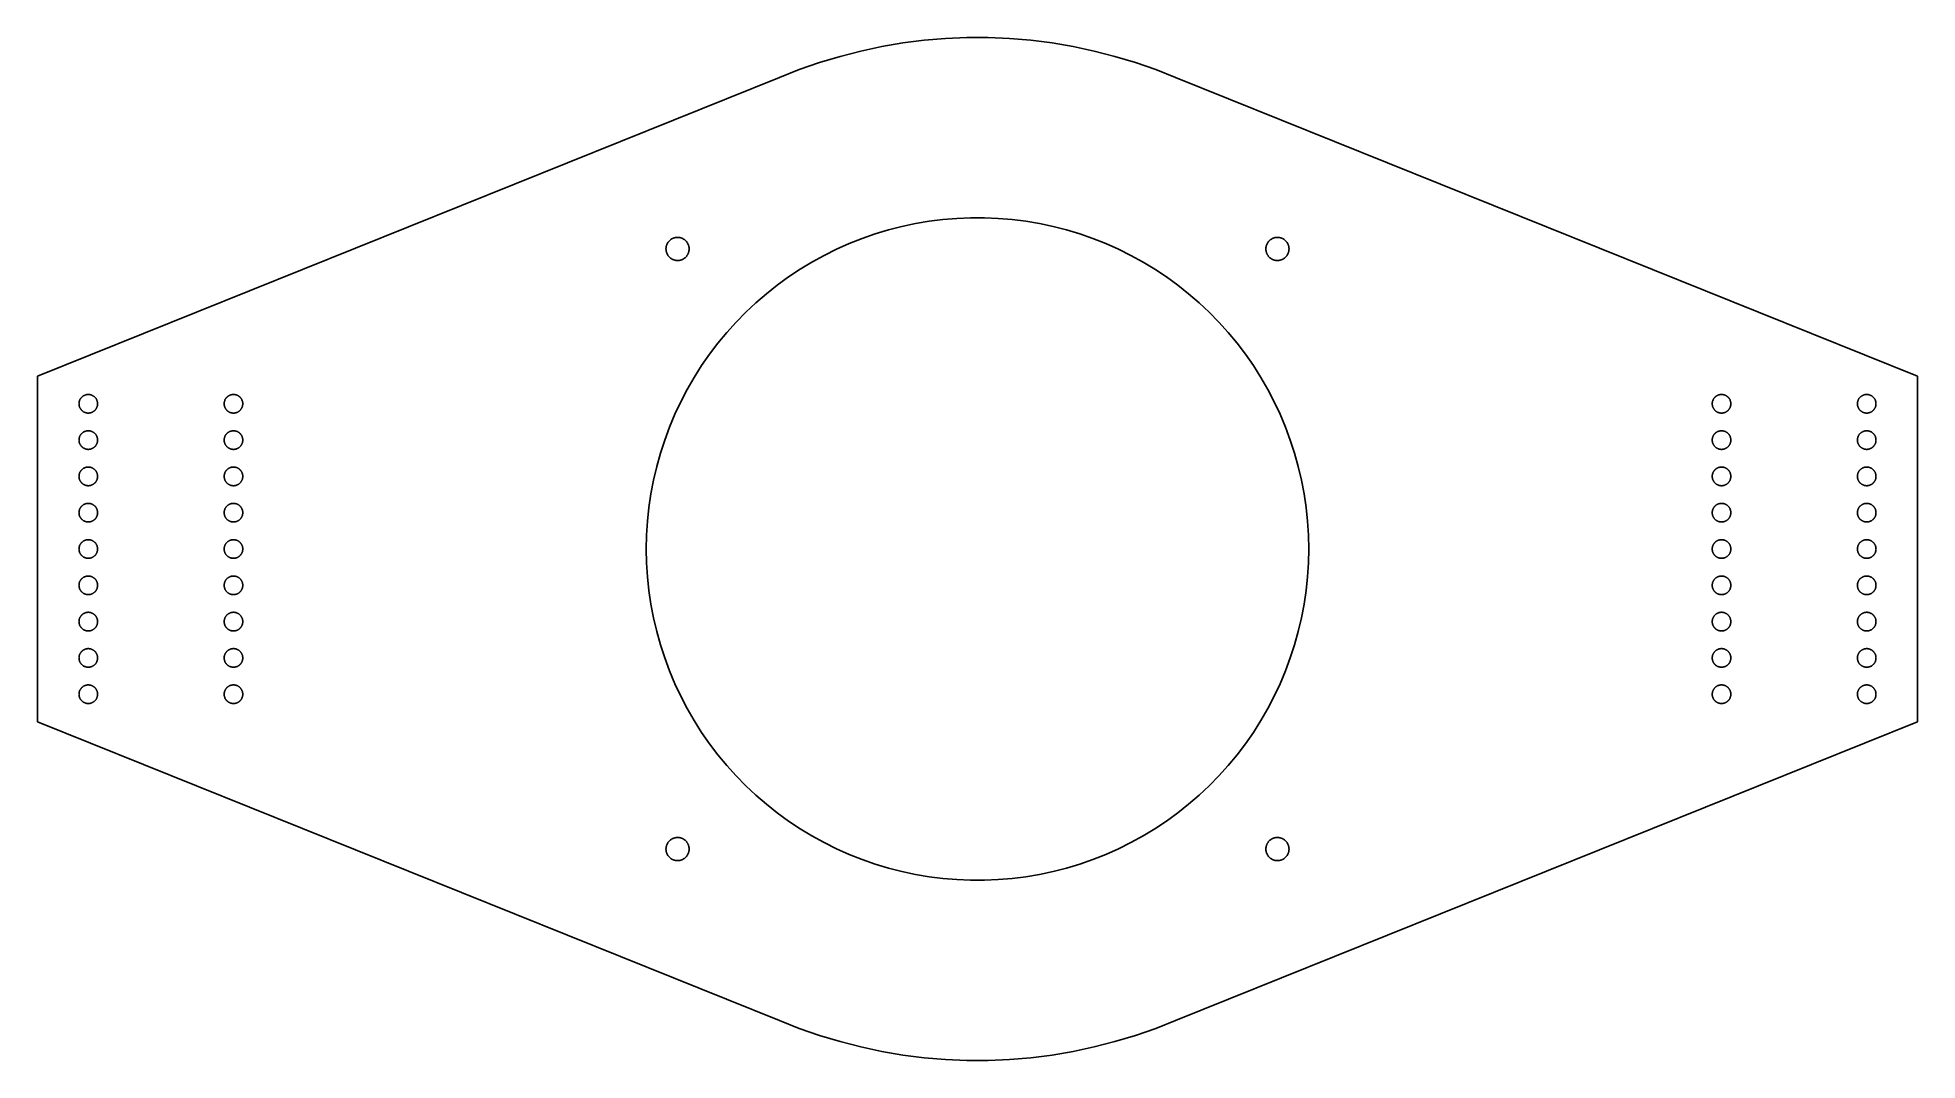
# Model space of a CAD drawing. Header units: metres. Extents: x -207 to 207, y -113 to 113.
import ezdxf

# ---------------------------------------------------------------- set-up
doc = ezdxf.new("R2010")
doc.units = ezdxf.units.M

msp = doc.modelspace()

# ---------------------------------------------------------------- linework, layer by layer
for p, q in [((-11.7803, 112.082), (-16.4633, 111.491)), ((-7.07631, 112.477), (-11.7803, 112.082)), ((-2.35993, 112.675), (-7.07631, 112.477)), ((2.35993, 112.675), (-2.35993, 112.675)), ((7.07631, 112.477), (2.35993, 112.675)), ((11.7803, 112.082), (7.07631, 112.477)), ((16.4633, 111.491), (11.7803, 112.082)), ((-30.3071, 108.548), (-34.8262, 107.184)), ((-25.7349, 109.722), (-30.3071, 108.548)), ((-21.1177, 110.704), (-25.7349, 109.722)), ((-16.4633, 111.491), (-21.1177, 110.704)), ((21.1177, 110.704), (16.4633, 111.491)), ((25.7349, 109.722), (21.1177, 110.704)), ((30.3071, 108.548), (25.7349, 109.722)), ((34.8262, 107.184), (30.3071, 108.548)), ((-43.6729, 103.894), (-207.175, 38.1)), ((-39.284, 105.632), (-43.6729, 103.894)), ((-34.8262, 107.184), (-39.284, 105.632)), ((39.284, 105.632), (34.8262, 107.184)), ((43.6729, 103.894), (39.284, 105.632)), ((207.175, 38.1), (43.6729, 103.894)), ((-19.631, 70.3108), (-16.6695, 71.0712)), ((-16.6695, 71.0712), (-13.6786, 71.7069)), ((-13.6786, 71.7069), (-10.6637, 72.2165)), ((-10.6637, 72.2165), (-7.63054, 72.5998)), ((-7.63054, 72.5998), (-4.58344, 72.8556)), ((-4.58344, 72.8556), (-1.52859, 72.9839)), ((-1.52859, 72.9839), (1.52859, 72.9839)), ((1.52859, 72.9839), (4.58344, 72.8556)), ((4.58344, 72.8556), (7.63054, 72.5998)), ((7.63054, 72.5998), (10.6637, 72.2165)), ((10.6637, 72.2165), (13.6786, 71.7069)), ((13.6786, 71.7069), (16.6695, 71.0712)), ((16.6695, 71.0712), (19.631, 70.3108)), ((-68.6629, 66.1944), (-68.6574, 66.301)), ((-68.6574, 66.301), (-68.6474, 66.4072)), ((-68.6474, 66.4072), (-68.633, 66.5134)), ((-68.633, 66.5134), (-68.614, 66.6184)), ((-68.614, 66.6184), (-68.5908, 66.7227)), ((-68.5908, 66.7227), (-68.5629, 66.8258)), ((-68.5629, 66.8258), (-68.5311, 66.9277)), ((-68.5311, 66.9277), (-68.495, 67.0281)), ((-68.495, 67.0281), (-68.4547, 67.1269)), ((-68.4547, 67.1269), (-68.4102, 67.2242)), ((-68.4102, 67.2242), (-68.3617, 67.3191)), ((-68.3617, 67.3191), (-68.309, 67.4122)), ((-68.309, 67.4122), (-68.2528, 67.5032)), ((-68.2528, 67.5032), (-68.1927, 67.5916)), ((-68.1927, 67.5916), (-68.1292, 67.6773)), ((-68.1292, 67.6773), (-68.0621, 67.7602)), ((-68.0621, 67.7602), (-67.9912, 67.8404)), ((-67.9912, 67.8404), (-67.9176, 67.9176)), ((-67.9176, 67.9176), (-67.8404, 67.9912)), ((-67.8404, 67.9912), (-67.7602, 68.0621)), ((-67.7602, 68.0621), (-67.6773, 68.1292)), ((-67.6773, 68.1292), (-67.5916, 68.1927)), ((-67.5916, 68.1927), (-67.5032, 68.2528)), ((-67.5032, 68.2528), (-67.4122, 68.309)), ((-67.4122, 68.309), (-67.3191, 68.3617)), ((-67.3191, 68.3617), (-67.2242, 68.4102)), ((-67.2242, 68.4102), (-67.1269, 68.4547)), ((-67.1269, 68.4547), (-67.0281, 68.495)), ((-67.0281, 68.495), (-66.9277, 68.5311)), ((-66.9277, 68.5311), (-66.8258, 68.5629)), ((-66.8258, 68.5629), (-66.7227, 68.5908)), ((-66.7227, 68.5908), (-66.6184, 68.614)), ((-66.6184, 68.614), (-66.5134, 68.633)), ((-66.5134, 68.633), (-66.4072, 68.6474)), ((-66.4072, 68.6474), (-66.301, 68.6574)), ((-66.301, 68.6574), (-66.1944, 68.6629)), ((-66.1944, 68.6629), (-66.0874, 68.664)), ((-66.0874, 68.664), (-65.9809, 68.6609)), ((-65.9809, 68.6609), (-65.8743, 68.6528)), ((-65.8743, 68.6528), (-65.7681, 68.6408)), ((-65.7681, 68.6408), (-65.6627, 68.6241)), ((-65.6627, 68.6241), (-65.558, 68.6028)), ((-65.558, 68.6028), (-65.4541, 68.5776)), ((-65.4541, 68.5776), (-65.3518, 68.5478)), ((-65.3518, 68.5478), (-65.2507, 68.5136)), ((-65.2507, 68.5136), (-65.1507, 68.4753)), ((-65.1507, 68.4753), (-65.0526, 68.433)), ((-65.0526, 68.433), (-64.9565, 68.3865)), ((-64.9565, 68.3865), (-64.8623, 68.3358)), ((-64.8623, 68.3358), (-64.7705, 68.2815)), ((-64.7705, 68.2815), (-64.6809, 68.2234)), ((-64.6809, 68.2234), (-64.5937, 68.1613)), ((-64.5937, 68.1613), (-64.5096, 68.0958)), ((-64.5096, 68.0958), (-64.4279, 68.0272)), ((-64.4279, 68.0272), (-64.3492, 67.9548)), ((-64.3492, 67.9548), (-64.274, 67.8792)), ((-64.274, 67.8792), (-64.2015, 67.8005)), ((-64.2015, 67.8005), (-64.1325, 67.7191)), ((-64.1325, 67.7191), (-64.067, 67.6346)), ((-64.067, 67.6346), (-64.0054, 67.5474)), ((-64.0054, 67.5474), (-63.9469, 67.4579)), ((-63.9469, 67.4579), (-63.8926, 67.366)), ((-63.8926, 67.366), (-63.8422, 67.2719)), ((-63.8422, 67.2719), (-63.7957, 67.1757)), ((-63.7957, 67.1757), (-63.7535, 67.0777)), ((-63.7535, 67.0777), (-63.7151, 66.9781)), ((-63.7151, 66.9781), (-63.681, 66.8769)), ((-63.681, 66.8769), (-63.6512, 66.7742)), ((-63.6512, 66.7742), (-63.6256, 66.6707)), ((-63.6256, 66.6707), (-63.6046, 66.5657)), ((-63.6046, 66.5657), (-63.588, 66.4603)), ((-63.588, 66.4603), (-63.5756, 66.3541)), ((-63.5756, 66.3541), (-63.5678, 66.2479)), ((-31.0818, 66.0522), (-28.2886, 67.2959)), ((-28.2886, 67.2959), (-25.4457, 68.4214)), ((-25.4457, 68.4214), (-22.5579, 69.4268)), ((-22.5579, 69.4268), (-19.631, 70.3108)), ((19.631, 70.3108), (22.5579, 69.4268)), ((22.5579, 69.4268), (25.4457, 68.4214)), ((25.4457, 68.4214), (28.2886, 67.2959)), ((28.2886, 67.2959), (31.0818, 66.0522)), ((63.5678, 66.2479), (63.5756, 66.3541)), ((63.5756, 66.3541), (63.588, 66.4603)), ((63.588, 66.4603), (63.6046, 66.5657)), ((63.6046, 66.5657), (63.6256, 66.6707)), ((63.6256, 66.6707), (63.6512, 66.7742)), ((63.6512, 66.7742), (63.681, 66.8769)), ((63.681, 66.8769), (63.7151, 66.9781)), ((63.7151, 66.9781), (63.7535, 67.0777)), ((63.7535, 67.0777), (63.7957, 67.1757)), ((63.7957, 67.1757), (63.8422, 67.2719)), ((63.8422, 67.2719), (63.8926, 67.366)), ((63.8926, 67.366), (63.9469, 67.4579)), ((63.9469, 67.4579), (64.0054, 67.5474)), ((64.0054, 67.5474), (64.067, 67.6346)), ((64.067, 67.6346), (64.1325, 67.7191)), ((64.1325, 67.7191), (64.2015, 67.8005)), ((64.2015, 67.8005), (64.274, 67.8792)), ((64.274, 67.8792), (64.3492, 67.9548)), ((64.3492, 67.9548), (64.4279, 68.0272)), ((64.4279, 68.0272), (64.5096, 68.0958)), ((64.5096, 68.0958), (64.5937, 68.1613)), ((64.5937, 68.1613), (64.6809, 68.2234)), ((64.6809, 68.2234), (64.7705, 68.2815)), ((64.7705, 68.2815), (64.8623, 68.3358)), ((64.8623, 68.3358), (64.9565, 68.3865)), ((64.9565, 68.3865), (65.0526, 68.433)), ((65.0526, 68.433), (65.1507, 68.4753)), ((65.1507, 68.4753), (65.2507, 68.5136)), ((65.2507, 68.5136), (65.3518, 68.5478)), ((65.3518, 68.5478), (65.4541, 68.5776)), ((65.4541, 68.5776), (65.558, 68.6028)), ((65.558, 68.6028), (65.6627, 68.6241)), ((65.6627, 68.6241), (65.7681, 68.6408)), ((65.7681, 68.6408), (65.8743, 68.6528)), ((65.8743, 68.6528), (65.9809, 68.6609)), ((65.9809, 68.6609), (66.0874, 68.664)), ((66.0874, 68.664), (66.1944, 68.6629)), ((66.1944, 68.6629), (66.301, 68.6574)), ((66.301, 68.6574), (66.4072, 68.6474)), ((66.4072, 68.6474), (66.5134, 68.633)), ((66.5134, 68.633), (66.6184, 68.614)), ((66.6184, 68.614), (66.7227, 68.5908)), ((66.7227, 68.5908), (66.8258, 68.5629)), ((66.8258, 68.5629), (66.9277, 68.5311)), ((66.9277, 68.5311), (67.0281, 68.495)), ((67.0281, 68.495), (67.1269, 68.4547)), ((67.1269, 68.4547), (67.2242, 68.4102)), ((67.2242, 68.4102), (67.3191, 68.3617)), ((67.3191, 68.3617), (67.4122, 68.309)), ((67.4122, 68.309), (67.5032, 68.2528)), ((67.5032, 68.2528), (67.5916, 68.1927)), ((67.5916, 68.1927), (67.6773, 68.1292)), ((67.6773, 68.1292), (67.7602, 68.0621)), ((67.7602, 68.0621), (67.8404, 67.9912)), ((67.8404, 67.9912), (67.9176, 67.9176)), ((67.9176, 67.9176), (67.9912, 67.8404)), ((67.9912, 67.8404), (68.0621, 67.7602)), ((68.0621, 67.7602), (68.1292, 67.6773)), ((68.1292, 67.6773), (68.1927, 67.5916)), ((68.1927, 67.5916), (68.2528, 67.5032)), ((68.2528, 67.5032), (68.309, 67.4122)), ((68.309, 67.4122), (68.3617, 67.3191)), ((68.3617, 67.3191), (68.4102, 67.2242)), ((68.4102, 67.2242), (68.4547, 67.1269)), ((68.4547, 67.1269), (68.495, 67.0281)), ((68.495, 67.0281), (68.5311, 66.9277)), ((68.5311, 66.9277), (68.5629, 66.8258)), ((68.5629, 66.8258), (68.5908, 66.7227)), ((68.5908, 66.7227), (68.614, 66.6184)), ((68.614, 66.6184), (68.633, 66.5134)), ((68.633, 66.5134), (68.6474, 66.4072)), ((68.6474, 66.4072), (68.6574, 66.301)), ((68.6574, 66.301), (68.6629, 66.1944)), ((-68.664, 66.0874), (-68.6629, 66.1944)), ((-68.6609, 65.9809), (-68.664, 66.0874)), ((-68.6528, 65.8743), (-68.6609, 65.9809)), ((-68.6408, 65.7681), (-68.6528, 65.8743)), ((-68.6241, 65.6627), (-68.6408, 65.7681)), ((-68.6028, 65.558), (-68.6241, 65.6627)), ((-68.5776, 65.4541), (-68.6028, 65.558)), ((-68.5478, 65.3518), (-68.5776, 65.4541)), ((-68.5136, 65.2507), (-68.5478, 65.3518)), ((-68.4753, 65.1507), (-68.5136, 65.2507)), ((-68.433, 65.0526), (-68.4753, 65.1507)), ((-68.3865, 64.9565), (-68.433, 65.0526)), ((-68.3358, 64.8623), (-68.3865, 64.9565)), ((-68.2815, 64.7705), (-68.3358, 64.8623)), ((-68.2234, 64.6809), (-68.2815, 64.7705)), ((-68.1613, 64.5937), (-68.2234, 64.6809)), ((-68.0958, 64.5096), (-68.1613, 64.5937)), ((-68.0272, 64.4279), (-68.0958, 64.5096)), ((-67.9548, 64.3492), (-68.0272, 64.4279)), ((-67.8792, 64.274), (-67.9548, 64.3492)), ((-67.8005, 64.2015), (-67.8792, 64.274)), ((-67.7191, 64.1325), (-67.8005, 64.2015)), ((-67.6346, 64.067), (-67.7191, 64.1325)), ((-67.5474, 64.0054), (-67.6346, 64.067)), ((-67.4579, 63.9469), (-67.5474, 64.0054)), ((-67.366, 63.8926), (-67.4579, 63.9469)), ((-67.2719, 63.8422), (-67.366, 63.8926)), ((-67.1757, 63.7957), (-67.2719, 63.8422)), ((-67.0777, 63.7535), (-67.1757, 63.7957)), ((-66.9781, 63.7151), (-67.0777, 63.7535)), ((-66.8769, 63.681), (-66.9781, 63.7151)), ((-66.7742, 63.6512), (-66.8769, 63.681)), ((-66.6707, 63.6256), (-66.7742, 63.6512)), ((-66.5657, 63.6046), (-66.6707, 63.6256)), ((-66.4603, 63.588), (-66.5657, 63.6046)), ((-66.3541, 63.5756), (-66.4603, 63.588)), ((-66.2479, 63.5678), (-66.3541, 63.5756)), ((-66.1409, 63.5643), (-66.2479, 63.5678)), ((-66.0343, 63.5655), (-66.1409, 63.5643)), ((-65.9274, 63.5713), (-66.0343, 63.5655)), ((-65.8212, 63.581), (-65.9274, 63.5713)), ((-65.7154, 63.5957), (-65.8212, 63.581)), ((-65.6103, 63.6147), (-65.7154, 63.5957)), ((-65.5061, 63.638), (-65.6103, 63.6147)), ((-65.403, 63.6655), (-65.5061, 63.638)), ((-65.3011, 63.6977), (-65.403, 63.6655)), ((-65.2003, 63.7337), (-65.3011, 63.6977)), ((-65.1015, 63.774), (-65.2003, 63.7337)), ((-65.0046, 63.8186), (-65.1015, 63.774)), ((-64.9092, 63.867), (-65.0046, 63.8186)), ((-64.8162, 63.9194), (-64.9092, 63.867)), ((-64.7255, 63.9756), (-64.8162, 63.9194)), ((-64.6371, 64.0356), (-64.7255, 63.9756)), ((-64.5515, 64.0996), (-64.6371, 64.0356)), ((-64.4685, 64.1666), (-64.5515, 64.0996)), ((-64.3883, 64.2372), (-64.4685, 64.1666)), ((-64.3112, 64.3112), (-64.3883, 64.2372)), ((-64.2372, 64.3883), (-64.3112, 64.3112)), ((-64.1666, 64.4685), (-64.2372, 64.3883)), ((-64.0996, 64.5515), (-64.1666, 64.4685)), ((-64.0356, 64.6371), (-64.0996, 64.5515)), ((-63.9756, 64.7255), (-64.0356, 64.6371)), ((-63.9194, 64.8162), (-63.9756, 64.7255)), ((-63.867, 64.9092), (-63.9194, 64.8162)), ((-63.8186, 65.0046), (-63.867, 64.9092)), ((-63.774, 65.1015), (-63.8186, 65.0046)), ((-63.7337, 65.2003), (-63.774, 65.1015)), ((-63.6977, 65.3011), (-63.7337, 65.2003)), ((-63.6655, 65.403), (-63.6977, 65.3011)), ((-63.638, 65.5061), (-63.6655, 65.403)), ((-63.6147, 65.6103), (-63.638, 65.5061)), ((-63.5957, 65.7154), (-63.6147, 65.6103)), ((-63.581, 65.8212), (-63.5957, 65.7154)), ((-63.5713, 65.9274), (-63.581, 65.8212)), ((-63.5655, 66.0343), (-63.5713, 65.9274)), ((-63.5678, 66.2479), (-63.5643, 66.1409)), ((-63.5643, 66.1409), (-63.5655, 66.0343)), ((-39.1151, 61.6358), (-36.4997, 63.2198)), ((-36.4997, 63.2198), (-33.8204, 64.6926)), ((-33.8204, 64.6926), (-31.0818, 66.0522)), ((31.0818, 66.0522), (33.8204, 64.6926)), ((33.8204, 64.6926), (36.4997, 63.2198)), ((36.4997, 63.2198), (39.1151, 61.6358)), ((63.5643, 66.1409), (63.5678, 66.2479)), ((63.5655, 66.0343), (63.5643, 66.1409)), ((63.5713, 65.9274), (63.5655, 66.0343)), ((63.581, 65.8212), (63.5713, 65.9274)), ((63.5957, 65.7154), (63.581, 65.8212)), ((63.6147, 65.6103), (63.5957, 65.7154)), ((63.638, 65.5061), (63.6147, 65.6103)), ((63.6655, 65.403), (63.638, 65.5061)), ((63.6977, 65.3011), (63.6655, 65.403)), ((63.7337, 65.2003), (63.6977, 65.3011)), ((63.774, 65.1015), (63.7337, 65.2003)), ((63.8186, 65.0046), (63.774, 65.1015)), ((63.867, 64.9092), (63.8186, 65.0046)), ((63.9194, 64.8162), (63.867, 64.9092)), ((63.9756, 64.7255), (63.9194, 64.8162)), ((64.0356, 64.6371), (63.9756, 64.7255)), ((64.0996, 64.5515), (64.0356, 64.6371)), ((64.1666, 64.4685), (64.0996, 64.5515)), ((64.2372, 64.3883), (64.1666, 64.4685)), ((64.3112, 64.3112), (64.2372, 64.3883)), ((64.3883, 64.2372), (64.3112, 64.3112)), ((64.4685, 64.1666), (64.3883, 64.2372)), ((64.5515, 64.0996), (64.4685, 64.1666)), ((64.6371, 64.0356), (64.5515, 64.0996)), ((64.7255, 63.9756), (64.6371, 64.0356)), ((64.8162, 63.9194), (64.7255, 63.9756)), ((64.9092, 63.867), (64.8162, 63.9194)), ((65.0046, 63.8186), (64.9092, 63.867)), ((65.1015, 63.774), (65.0046, 63.8186)), ((65.2003, 63.7337), (65.1015, 63.774)), ((65.3011, 63.6977), (65.2003, 63.7337)), ((65.403, 63.6655), (65.3011, 63.6977)), ((65.5061, 63.638), (65.403, 63.6655)), ((65.6103, 63.6147), (65.5061, 63.638)), ((65.7154, 63.5957), (65.6103, 63.6147)), ((65.8212, 63.581), (65.7154, 63.5957)), ((65.9274, 63.5713), (65.8212, 63.581)), ((66.0343, 63.5655), (65.9274, 63.5713)), ((66.1409, 63.5643), (66.0343, 63.5655)), ((66.2479, 63.5678), (66.1409, 63.5643)), ((66.3541, 63.5756), (66.2479, 63.5678)), ((66.4603, 63.588), (66.3541, 63.5756)), ((66.5657, 63.6046), (66.4603, 63.588)), ((66.6707, 63.6256), (66.5657, 63.6046)), ((66.7742, 63.6512), (66.6707, 63.6256)), ((66.8769, 63.681), (66.7742, 63.6512)), ((66.9781, 63.7151), (66.8769, 63.681)), ((67.0777, 63.7535), (66.9781, 63.7151)), ((67.1757, 63.7957), (67.0777, 63.7535)), ((67.2719, 63.8422), (67.1757, 63.7957)), ((67.366, 63.8926), (67.2719, 63.8422)), ((67.4579, 63.9469), (67.366, 63.8926)), ((67.5474, 64.0054), (67.4579, 63.9469)), ((67.6346, 64.067), (67.5474, 64.0054)), ((67.7191, 64.1325), (67.6346, 64.067)), ((67.8005, 64.2015), (67.7191, 64.1325)), ((67.8792, 64.274), (67.8005, 64.2015)), ((67.9548, 64.3492), (67.8792, 64.274)), ((68.0272, 64.4279), (67.9548, 64.3492)), ((68.0958, 64.5096), (68.0272, 64.4279)), ((68.1613, 64.5937), (68.0958, 64.5096)), ((68.2234, 64.6809), (68.1613, 64.5937)), ((68.2815, 64.7705), (68.2234, 64.6809)), ((68.3358, 64.8623), (68.2815, 64.7705)), ((68.3865, 64.9565), (68.3358, 64.8623)), ((68.433, 65.0526), (68.3865, 64.9565)), ((68.4753, 65.1507), (68.433, 65.0526)), ((68.5136, 65.2507), (68.4753, 65.1507)), ((68.5478, 65.3518), (68.5136, 65.2507)), ((68.5776, 65.4541), (68.5478, 65.3518)), ((68.6028, 65.558), (68.5776, 65.4541)), ((68.6241, 65.6627), (68.6028, 65.558)), ((68.6408, 65.7681), (68.6241, 65.6627)), ((68.6528, 65.8743), (68.6408, 65.7681)), ((68.6609, 65.9809), (68.6528, 65.8743)), ((68.664, 66.0874), (68.6609, 65.9809)), ((68.6629, 66.1944), (68.664, 66.0874)), ((-46.5317, 56.2473), (-44.1357, 58.1465)), ((-44.1357, 58.1465), (-41.6618, 59.9436)), ((-41.6618, 59.9436), (-39.1151, 61.6358)), ((39.1151, 61.6358), (41.6618, 59.9436)), ((41.6618, 59.9436), (44.1357, 58.1465)), ((44.1357, 58.1465), (46.5317, 56.2473)), ((-51.0752, 52.1561), (-48.8462, 54.2494)), ((-48.8462, 54.2494), (-46.5317, 56.2473)), ((46.5317, 56.2473), (48.8462, 54.2494)), ((48.8462, 54.2494), (51.0752, 52.1561)), ((-55.2606, 47.6994), (-53.2146, 49.9718)), ((-53.2146, 49.9718), (-51.0752, 52.1561)), ((51.0752, 52.1561), (53.2146, 49.9718)), ((53.2146, 49.9718), (55.2606, 47.6994)), ((-57.2093, 45.3437), (-55.2606, 47.6994)), ((55.2606, 47.6994), (57.2093, 45.3437)), ((-60.8029, 40.3975), (-59.058, 42.9082)), ((-59.058, 42.9082), (-57.2093, 45.3437)), ((57.2093, 45.3437), (59.058, 42.9082)), ((59.058, 42.9082), (60.8029, 40.3975)), ((-207.175, 38.1), (-207.175, -38.1)), ((-63.9701, 35.168), (-62.4415, 37.8159)), ((-62.4415, 37.8159), (-60.8029, 40.3975)), ((60.8029, 40.3975), (62.4415, 37.8159)), ((62.4415, 37.8159), (63.9701, 35.168)), ((207.175, -38.1), (207.175, 38.1)), ((-197.707, 33.1344), (-197.658, 33.2049)), ((-197.658, 33.2049), (-197.607, 33.2732)), ((-197.607, 33.2732), (-197.552, 33.3394)), ((-197.552, 33.3394), (-197.494, 33.403)), ((-197.494, 33.403), (-197.434, 33.4646)), ((-197.434, 33.4646), (-197.372, 33.5231)), ((-197.372, 33.5231), (-197.307, 33.5793)), ((-197.307, 33.5793), (-197.24, 33.6328)), ((-197.24, 33.6328), (-197.17, 33.6832)), ((-197.17, 33.6832), (-197.098, 33.7305)), ((-197.098, 33.7305), (-197.025, 33.7751)), ((-197.025, 33.7751), (-196.95, 33.8165)), ((-196.95, 33.8165), (-196.873, 33.8545)), ((-196.873, 33.8545), (-196.794, 33.8898)), ((-196.794, 33.8898), (-196.714, 33.9212)), ((-196.714, 33.9212), (-196.633, 33.9495)), ((-196.633, 33.9495), (-196.551, 33.9743)), ((-196.551, 33.9743), (-196.468, 33.9956)), ((-196.468, 33.9956), (-196.384, 34.0134)), ((-196.384, 34.0134), (-196.299, 34.0278)), ((-196.299, 34.0278), (-196.214, 34.0386)), ((-196.214, 34.0386), (-196.129, 34.0456)), ((-196.129, 34.0456), (-196.043, 34.0495)), ((-196.043, 34.0495), (-195.957, 34.0495)), ((-195.957, 34.0495), (-195.871, 34.0456)), ((-195.871, 34.0456), (-195.786, 34.0386)), ((-195.786, 34.0386), (-195.7, 34.0278)), ((-195.7, 34.0278), (-195.616, 34.0134)), ((-195.616, 34.0134), (-195.532, 33.9956)), ((-195.532, 33.9956), (-195.449, 33.9743)), ((-195.449, 33.9743), (-195.366, 33.9495)), ((-195.366, 33.9495), (-195.285, 33.9212)), ((-195.285, 33.9212), (-195.206, 33.8898)), ((-195.206, 33.8898), (-195.127, 33.8545)), ((-195.127, 33.8545), (-195.05, 33.8165)), ((-195.05, 33.8165), (-194.975, 33.7751)), ((-194.975, 33.7751), (-194.901, 33.7305)), ((-194.901, 33.7305), (-194.83, 33.6832)), ((-194.83, 33.6832), (-194.761, 33.6328)), ((-194.761, 33.6328), (-194.693, 33.5793)), ((-194.693, 33.5793), (-194.628, 33.5231)), ((-194.628, 33.5231), (-194.566, 33.4646)), ((-194.566, 33.4646), (-194.506, 33.403)), ((-194.506, 33.403), (-194.448, 33.3394)), ((-194.448, 33.3394), (-194.393, 33.2732)), ((-194.393, 33.2732), (-194.341, 33.2049)), ((-194.341, 33.2049), (-194.292, 33.1344)), ((-165.707, 33.1344), (-165.658, 33.2049)), ((-165.658, 33.2049), (-165.607, 33.2732)), ((-165.607, 33.2732), (-165.552, 33.3394)), ((-165.552, 33.3394), (-165.494, 33.403)), ((-165.494, 33.403), (-165.434, 33.4646)), ((-165.434, 33.4646), (-165.372, 33.5231)), ((-165.372, 33.5231), (-165.307, 33.5793)), ((-165.307, 33.5793), (-165.24, 33.6328)), ((-165.24, 33.6328), (-165.17, 33.6832)), ((-165.17, 33.6832), (-165.098, 33.7305)), ((-165.098, 33.7305), (-165.025, 33.7751)), ((-165.025, 33.7751), (-164.95, 33.8165)), ((-164.95, 33.8165), (-164.873, 33.8545)), ((-164.873, 33.8545), (-164.794, 33.8898)), ((-164.794, 33.8898), (-164.714, 33.9212)), ((-164.714, 33.9212), (-164.633, 33.9495)), ((-164.633, 33.9495), (-164.551, 33.9743)), ((-164.551, 33.9743), (-164.468, 33.9956)), ((-164.468, 33.9956), (-164.384, 34.0134)), ((-164.384, 34.0134), (-164.299, 34.0278)), ((-164.299, 34.0278), (-164.214, 34.0386)), ((-164.214, 34.0386), (-164.129, 34.0456)), ((-164.129, 34.0456), (-164.043, 34.0495)), ((-164.043, 34.0495), (-163.957, 34.0495)), ((-163.957, 34.0495), (-163.871, 34.0456)), ((-163.871, 34.0456), (-163.786, 34.0386)), ((-163.786, 34.0386), (-163.7, 34.0278)), ((-163.7, 34.0278), (-163.616, 34.0134)), ((-163.616, 34.0134), (-163.532, 33.9956)), ((-163.532, 33.9956), (-163.449, 33.9743)), ((-163.449, 33.9743), (-163.366, 33.9495)), ((-163.366, 33.9495), (-163.285, 33.9212)), ((-163.285, 33.9212), (-163.206, 33.8898)), ((-163.206, 33.8898), (-163.127, 33.8545)), ((-163.127, 33.8545), (-163.05, 33.8165)), ((-163.05, 33.8165), (-162.975, 33.7751)), ((-162.975, 33.7751), (-162.901, 33.7305)), ((-162.901, 33.7305), (-162.83, 33.6832)), ((-162.83, 33.6832), (-162.761, 33.6328)), ((-162.761, 33.6328), (-162.693, 33.5793)), ((-162.693, 33.5793), (-162.628, 33.5231)), ((-162.628, 33.5231), (-162.566, 33.4646)), ((-162.566, 33.4646), (-162.506, 33.403)), ((-162.506, 33.403), (-162.448, 33.3394)), ((-162.448, 33.3394), (-162.393, 33.2732)), ((-162.393, 33.2732), (-162.341, 33.2049)), ((-162.341, 33.2049), (-162.292, 33.1344)), ((-65.3867, 32.4581), (-63.9701, 35.168)), ((63.9701, 35.168), (65.3867, 32.4581)), ((162.292, 33.1344), (162.341, 33.2049)), ((162.341, 33.2049), (162.393, 33.2732)), ((162.393, 33.2732), (162.448, 33.3394)), ((162.448, 33.3394), (162.506, 33.403)), ((162.506, 33.403), (162.566, 33.4646)), ((162.566, 33.4646), (162.628, 33.5231)), ((162.628, 33.5231), (162.693, 33.5793)), ((162.693, 33.5793), (162.761, 33.6328)), ((162.761, 33.6328), (162.83, 33.6832)), ((162.83, 33.6832), (162.901, 33.7305)), ((162.901, 33.7305), (162.975, 33.7751)), ((162.975, 33.7751), (163.05, 33.8165)), ((163.05, 33.8165), (163.127, 33.8545)), ((163.127, 33.8545), (163.206, 33.8898)), ((163.206, 33.8898), (163.285, 33.9212)), ((163.285, 33.9212), (163.366, 33.9495)), ((163.366, 33.9495), (163.449, 33.9743)), ((163.449, 33.9743), (163.532, 33.9956)), ((163.532, 33.9956), (163.616, 34.0134)), ((163.616, 34.0134), (163.7, 34.0278)), ((163.7, 34.0278), (163.786, 34.0386)), ((163.786, 34.0386), (163.871, 34.0456)), ((163.871, 34.0456), (163.957, 34.0495)), ((163.957, 34.0495), (164.043, 34.0495)), ((164.043, 34.0495), (164.129, 34.0456)), ((164.129, 34.0456), (164.214, 34.0386)), ((164.214, 34.0386), (164.299, 34.0278)), ((164.299, 34.0278), (164.384, 34.0134)), ((164.384, 34.0134), (164.468, 33.9956)), ((164.468, 33.9956), (164.551, 33.9743)), ((164.551, 33.9743), (164.633, 33.9495)), ((164.633, 33.9495), (164.714, 33.9212)), ((164.714, 33.9212), (164.794, 33.8898)), ((164.794, 33.8898), (164.873, 33.8545)), ((164.873, 33.8545), (164.95, 33.8165)), ((164.95, 33.8165), (165.025, 33.7751)), ((165.025, 33.7751), (165.098, 33.7305)), ((165.098, 33.7305), (165.17, 33.6832)), ((165.17, 33.6832), (165.24, 33.6328)), ((165.24, 33.6328), (165.307, 33.5793)), ((165.307, 33.5793), (165.372, 33.5231)), ((165.372, 33.5231), (165.434, 33.4646)), ((165.434, 33.4646), (165.494, 33.403)), ((165.494, 33.403), (165.552, 33.3394)), ((165.552, 33.3394), (165.607, 33.2732)), ((165.607, 33.2732), (165.658, 33.2049)), ((165.658, 33.2049), (165.707, 33.1344)), ((194.292, 33.1344), (194.341, 33.2049)), ((194.341, 33.2049), (194.393, 33.2732)), ((194.393, 33.2732), (194.448, 33.3394)), ((194.448, 33.3394), (194.506, 33.403)), ((194.506, 33.403), (194.566, 33.4646)), ((194.566, 33.4646), (194.628, 33.5231)), ((194.628, 33.5231), (194.693, 33.5793)), ((194.693, 33.5793), (194.761, 33.6328)), ((194.761, 33.6328), (194.83, 33.6832)), ((194.83, 33.6832), (194.901, 33.7305)), ((194.901, 33.7305), (194.975, 33.7751)), ((194.975, 33.7751), (195.05, 33.8165)), ((195.05, 33.8165), (195.127, 33.8545)), ((195.127, 33.8545), (195.206, 33.8898)), ((195.206, 33.8898), (195.285, 33.9212)), ((195.285, 33.9212), (195.366, 33.9495)), ((195.366, 33.9495), (195.449, 33.9743)), ((195.449, 33.9743), (195.532, 33.9956)), ((195.532, 33.9956), (195.616, 34.0134)), ((195.616, 34.0134), (195.7, 34.0278)), ((195.7, 34.0278), (195.786, 34.0386)), ((195.786, 34.0386), (195.871, 34.0456)), ((195.871, 34.0456), (195.957, 34.0495)), ((195.957, 34.0495), (196.043, 34.0495)), ((196.043, 34.0495), (196.129, 34.0456)), ((196.129, 34.0456), (196.214, 34.0386)), ((196.214, 34.0386), (196.299, 34.0278)), ((196.299, 34.0278), (196.384, 34.0134)), ((196.384, 34.0134), (196.468, 33.9956)), ((196.468, 33.9956), (196.551, 33.9743)), ((196.551, 33.9743), (196.633, 33.9495)), ((196.633, 33.9495), (196.714, 33.9212)), ((196.714, 33.9212), (196.794, 33.8898)), ((196.794, 33.8898), (196.873, 33.8545)), ((196.873, 33.8545), (196.95, 33.8165)), ((196.95, 33.8165), (197.025, 33.7751)), ((197.025, 33.7751), (197.098, 33.7305)), ((197.098, 33.7305), (197.17, 33.6832)), ((197.17, 33.6832), (197.24, 33.6328)), ((197.24, 33.6328), (197.307, 33.5793)), ((197.307, 33.5793), (197.372, 33.5231)), ((197.372, 33.5231), (197.434, 33.4646)), ((197.434, 33.4646), (197.494, 33.403)), ((197.494, 33.403), (197.552, 33.3394)), ((197.552, 33.3394), (197.607, 33.2732)), ((197.607, 33.2732), (197.658, 33.2049)), ((197.658, 33.2049), (197.707, 33.1344)), ((-198.05, 32), (-198.048, 32.0856)), ((-198.048, 31.9139), (-198.05, 32)), ((-198.048, 32.0856), (-198.043, 32.1713)), ((-198.043, 31.8283), (-198.048, 31.9139)), ((-198.043, 32.1713), (-198.034, 32.2566)), ((-198.034, 31.743), (-198.043, 31.8283)), ((-198.034, 32.2566), (-198.021, 32.3418)), ((-198.021, 31.6578), (-198.034, 31.743)), ((-198.021, 32.3418), (-198.005, 32.4259)), ((-198.005, 31.5737), (-198.021, 31.6578)), ((-198.005, 32.4259), (-197.986, 32.5096)), ((-197.986, 31.4899), (-198.005, 31.5737)), ((-197.986, 32.5096), (-197.962, 32.5922)), ((-197.962, 31.4074), (-197.986, 31.4899)), ((-197.962, 32.5922), (-197.936, 32.674)), ((-197.936, 31.3256), (-197.962, 31.4074)), ((-197.936, 32.674), (-197.906, 32.7546)), ((-197.906, 31.245), (-197.936, 31.3256)), ((-197.906, 32.7546), (-197.873, 32.8337)), ((-197.873, 31.1659), (-197.906, 31.245)), ((-197.873, 32.8337), (-197.836, 32.9112)), ((-197.836, 31.0884), (-197.873, 31.1659)), ((-197.836, 32.9112), (-197.796, 32.9875)), ((-197.796, 31.0121), (-197.836, 31.0884)), ((-197.796, 32.9875), (-197.753, 33.0619)), ((-197.753, 30.938), (-197.796, 31.0121)), ((-197.753, 33.0619), (-197.707, 33.1344)), ((-197.707, 30.8652), (-197.753, 30.938)), ((-197.658, 30.795), (-197.707, 30.8652)), ((-197.607, 30.7264), (-197.658, 30.795)), ((-197.552, 30.6601), (-197.607, 30.7264)), ((-197.494, 30.5966), (-197.552, 30.6601)), ((-197.434, 30.535), (-197.494, 30.5966)), ((-197.372, 30.4764), (-197.434, 30.535)), ((-197.307, 30.4202), (-197.372, 30.4764)), ((-197.24, 30.3668), (-197.307, 30.4202)), ((-197.17, 30.3164), (-197.24, 30.3668)), ((-197.098, 30.2691), (-197.17, 30.3164)), ((-197.025, 30.2245), (-197.098, 30.2691)), ((-196.95, 30.183), (-197.025, 30.2245)), ((-196.873, 30.1451), (-196.95, 30.183)), ((-196.794, 30.1098), (-196.873, 30.1451)), ((-196.714, 30.0784), (-196.794, 30.1098)), ((-196.633, 30.0501), (-196.714, 30.0784)), ((-196.551, 30.0253), (-196.633, 30.0501)), ((-196.468, 30.004), (-196.551, 30.0253)), ((-196.384, 29.9862), (-196.468, 30.004)), ((-196.299, 29.9718), (-196.384, 29.9862)), ((-196.214, 29.961), (-196.299, 29.9718)), ((-196.129, 29.954), (-196.214, 29.961)), ((-196.043, 29.9501), (-196.129, 29.954)), ((-195.957, 29.9501), (-196.043, 29.9501)), ((-195.871, 29.954), (-195.957, 29.9501)), ((-195.786, 29.961), (-195.871, 29.954)), ((-195.7, 29.9718), (-195.786, 29.961)), ((-195.616, 29.9862), (-195.7, 29.9718)), ((-195.532, 30.004), (-195.616, 29.9862)), ((-195.449, 30.0253), (-195.532, 30.004)), ((-195.366, 30.0501), (-195.449, 30.0253)), ((-195.285, 30.0784), (-195.366, 30.0501)), ((-195.206, 30.1098), (-195.285, 30.0784)), ((-195.127, 30.1451), (-195.206, 30.1098)), ((-195.05, 30.183), (-195.127, 30.1451)), ((-194.975, 30.2245), (-195.05, 30.183)), ((-194.901, 30.2691), (-194.975, 30.2245)), ((-194.83, 30.3164), (-194.901, 30.2691)), ((-194.761, 30.3668), (-194.83, 30.3164)), ((-194.693, 30.4202), (-194.761, 30.3668)), ((-194.628, 30.4764), (-194.693, 30.4202)), ((-194.566, 30.535), (-194.628, 30.4764)), ((-194.506, 30.5966), (-194.566, 30.535)), ((-194.448, 30.6601), (-194.506, 30.5966)), ((-194.393, 30.7264), (-194.448, 30.6601)), ((-194.341, 30.795), (-194.393, 30.7264)), ((-194.292, 30.8652), (-194.341, 30.795)), ((-194.292, 33.1344), (-194.246, 33.0619)), ((-194.246, 30.938), (-194.292, 30.8652)), ((-194.246, 33.0619), (-194.204, 32.9875)), ((-194.204, 31.0121), (-194.246, 30.938)), ((-194.204, 32.9875), (-194.164, 32.9112)), ((-194.164, 31.0884), (-194.204, 31.0121)), ((-194.164, 32.9112), (-194.127, 32.8337)), ((-194.127, 31.1659), (-194.164, 31.0884)), ((-194.127, 32.8337), (-194.094, 32.7546)), ((-194.094, 31.245), (-194.127, 31.1659)), ((-194.094, 32.7546), (-194.064, 32.674)), ((-194.064, 31.3256), (-194.094, 31.245)), ((-194.064, 32.674), (-194.037, 32.5922)), ((-194.037, 31.4074), (-194.064, 31.3256)), ((-194.037, 32.5922), (-194.014, 32.5096)), ((-194.014, 31.4899), (-194.037, 31.4074)), ((-194.014, 32.5096), (-193.995, 32.4259)), ((-193.995, 31.5737), (-194.014, 31.4899)), ((-193.995, 32.4259), (-193.978, 32.3418)), ((-193.978, 31.6578), (-193.995, 31.5737)), ((-193.978, 32.3418), (-193.966, 32.2566)), ((-193.966, 31.743), (-193.978, 31.6578)), ((-193.966, 32.2566), (-193.957, 32.1713)), ((-193.957, 31.8283), (-193.966, 31.743)), ((-193.957, 32.1713), (-193.952, 32.0856)), ((-193.952, 31.9139), (-193.957, 31.8283)), ((-193.952, 32.0856), (-193.95, 32)), ((-193.95, 32), (-193.952, 31.9139)), ((-166.05, 32), (-166.048, 32.0856)), ((-166.048, 31.9139), (-166.05, 32)), ((-166.048, 32.0856), (-166.043, 32.1713)), ((-166.043, 31.8283), (-166.048, 31.9139)), ((-166.043, 32.1713), (-166.034, 32.2566)), ((-166.034, 31.743), (-166.043, 31.8283)), ((-166.034, 32.2566), (-166.021, 32.3418)), ((-166.021, 31.6578), (-166.034, 31.743)), ((-166.021, 32.3418), (-166.005, 32.4259)), ((-166.005, 31.5737), (-166.021, 31.6578)), ((-166.005, 32.4259), (-165.986, 32.5096)), ((-165.986, 31.4899), (-166.005, 31.5737)), ((-165.986, 32.5096), (-165.962, 32.5922)), ((-165.962, 31.4074), (-165.986, 31.4899)), ((-165.962, 32.5922), (-165.936, 32.674)), ((-165.936, 31.3256), (-165.962, 31.4074)), ((-165.936, 32.674), (-165.906, 32.7546)), ((-165.906, 31.245), (-165.936, 31.3256)), ((-165.906, 32.7546), (-165.873, 32.8337)), ((-165.873, 31.1659), (-165.906, 31.245)), ((-165.873, 32.8337), (-165.836, 32.9112)), ((-165.836, 31.0884), (-165.873, 31.1659)), ((-165.836, 32.9112), (-165.796, 32.9875)), ((-165.796, 31.0121), (-165.836, 31.0884)), ((-165.796, 32.9875), (-165.753, 33.0619)), ((-165.753, 30.938), (-165.796, 31.0121)), ((-165.753, 33.0619), (-165.707, 33.1344)), ((-165.707, 30.8652), (-165.753, 30.938)), ((-165.658, 30.795), (-165.707, 30.8652)), ((-165.607, 30.7264), (-165.658, 30.795)), ((-165.552, 30.6601), (-165.607, 30.7264)), ((-165.494, 30.5966), (-165.552, 30.6601)), ((-165.434, 30.535), (-165.494, 30.5966)), ((-165.372, 30.4764), (-165.434, 30.535)), ((-165.307, 30.4202), (-165.372, 30.4764)), ((-165.24, 30.3668), (-165.307, 30.4202)), ((-165.17, 30.3164), (-165.24, 30.3668)), ((-165.098, 30.2691), (-165.17, 30.3164)), ((-165.025, 30.2245), (-165.098, 30.2691)), ((-164.95, 30.183), (-165.025, 30.2245)), ((-164.873, 30.1451), (-164.95, 30.183)), ((-164.794, 30.1098), (-164.873, 30.1451)), ((-164.714, 30.0784), (-164.794, 30.1098)), ((-164.633, 30.0501), (-164.714, 30.0784)), ((-164.551, 30.0253), (-164.633, 30.0501)), ((-164.468, 30.004), (-164.551, 30.0253)), ((-164.384, 29.9862), (-164.468, 30.004)), ((-164.299, 29.9718), (-164.384, 29.9862)), ((-164.214, 29.961), (-164.299, 29.9718)), ((-164.129, 29.954), (-164.214, 29.961)), ((-164.043, 29.9501), (-164.129, 29.954)), ((-163.957, 29.9501), (-164.043, 29.9501)), ((-163.871, 29.954), (-163.957, 29.9501)), ((-163.786, 29.961), (-163.871, 29.954)), ((-163.7, 29.9718), (-163.786, 29.961)), ((-163.616, 29.9862), (-163.7, 29.9718)), ((-163.532, 30.004), (-163.616, 29.9862)), ((-163.449, 30.0253), (-163.532, 30.004)), ((-163.366, 30.0501), (-163.449, 30.0253)), ((-163.285, 30.0784), (-163.366, 30.0501)), ((-163.206, 30.1098), (-163.285, 30.0784)), ((-163.127, 30.1451), (-163.206, 30.1098)), ((-163.05, 30.183), (-163.127, 30.1451)), ((-162.975, 30.2245), (-163.05, 30.183)), ((-162.901, 30.2691), (-162.975, 30.2245)), ((-162.83, 30.3164), (-162.901, 30.2691)), ((-162.761, 30.3668), (-162.83, 30.3164)), ((-162.693, 30.4202), (-162.761, 30.3668)), ((-162.628, 30.4764), (-162.693, 30.4202)), ((-162.566, 30.535), (-162.628, 30.4764)), ((-162.506, 30.5966), (-162.566, 30.535)), ((-162.448, 30.6601), (-162.506, 30.5966)), ((-162.393, 30.7264), (-162.448, 30.6601)), ((-162.341, 30.795), (-162.393, 30.7264)), ((-162.292, 30.8652), (-162.341, 30.795)), ((-162.292, 33.1344), (-162.246, 33.0619)), ((-162.246, 30.938), (-162.292, 30.8652)), ((-162.246, 33.0619), (-162.204, 32.9875)), ((-162.204, 31.0121), (-162.246, 30.938)), ((-162.204, 32.9875), (-162.164, 32.9112)), ((-162.164, 31.0884), (-162.204, 31.0121)), ((-162.164, 32.9112), (-162.127, 32.8337)), ((-162.127, 31.1659), (-162.164, 31.0884)), ((-162.127, 32.8337), (-162.094, 32.7546)), ((-162.094, 31.245), (-162.127, 31.1659)), ((-162.094, 32.7546), (-162.064, 32.674)), ((-162.064, 31.3256), (-162.094, 31.245)), ((-162.064, 32.674), (-162.037, 32.5922)), ((-162.037, 31.4074), (-162.064, 31.3256)), ((-162.037, 32.5922), (-162.014, 32.5096)), ((-162.014, 31.4899), (-162.037, 31.4074)), ((-162.014, 32.5096), (-161.995, 32.4259)), ((-161.995, 31.5737), (-162.014, 31.4899)), ((-161.995, 32.4259), (-161.978, 32.3418)), ((-161.978, 31.6578), (-161.995, 31.5737)), ((-161.978, 32.3418), (-161.966, 32.2566)), ((-161.966, 31.743), (-161.978, 31.6578)), ((-161.966, 32.2566), (-161.957, 32.1713)), ((-161.957, 31.8283), (-161.966, 31.743)), ((-161.957, 32.1713), (-161.952, 32.0856)), ((-161.952, 31.9139), (-161.957, 31.8283)), ((-161.952, 32.0856), (-161.95, 32)), ((-161.95, 32), (-161.952, 31.9139)), ((-67.8734, 26.8728), (-66.6886, 29.6916)), ((-66.6886, 29.6916), (-65.3867, 32.4581)), ((65.3867, 32.4581), (66.6886, 29.6916)), ((66.6886, 29.6916), (67.8734, 26.8728)), ((161.95, 32), (161.952, 32.0856)), ((161.952, 31.9139), (161.95, 32)), ((161.952, 32.0856), (161.957, 32.1713)), ((161.957, 31.8283), (161.952, 31.9139)), ((161.957, 32.1713), (161.966, 32.2566)), ((161.966, 31.743), (161.957, 31.8283)), ((161.966, 32.2566), (161.978, 32.3418)), ((161.978, 31.6578), (161.966, 31.743)), ((161.978, 32.3418), (161.995, 32.4259)), ((161.995, 31.5737), (161.978, 31.6578)), ((161.995, 32.4259), (162.014, 32.5096)), ((162.014, 31.4899), (161.995, 31.5737)), ((162.014, 32.5096), (162.037, 32.5922)), ((162.037, 31.4074), (162.014, 31.4899)), ((162.037, 32.5922), (162.064, 32.674)), ((162.064, 31.3256), (162.037, 31.4074)), ((162.064, 32.674), (162.094, 32.7546)), ((162.094, 31.245), (162.064, 31.3256)), ((162.094, 32.7546), (162.127, 32.8337)), ((162.127, 31.1659), (162.094, 31.245)), ((162.127, 32.8337), (162.164, 32.9112)), ((162.164, 31.0884), (162.127, 31.1659)), ((162.164, 32.9112), (162.204, 32.9875)), ((162.204, 31.0121), (162.164, 31.0884)), ((162.204, 32.9875), (162.246, 33.0619)), ((162.246, 30.938), (162.204, 31.0121)), ((162.246, 33.0619), (162.292, 33.1344)), ((162.292, 30.8652), (162.246, 30.938)), ((162.341, 30.795), (162.292, 30.8652)), ((162.393, 30.7264), (162.341, 30.795)), ((162.448, 30.6601), (162.393, 30.7264)), ((162.506, 30.5966), (162.448, 30.6601)), ((162.566, 30.535), (162.506, 30.5966)), ((162.628, 30.4764), (162.566, 30.535)), ((162.693, 30.4202), (162.628, 30.4764)), ((162.761, 30.3668), (162.693, 30.4202)), ((162.83, 30.3164), (162.761, 30.3668)), ((162.901, 30.2691), (162.83, 30.3164)), ((162.975, 30.2245), (162.901, 30.2691)), ((163.05, 30.183), (162.975, 30.2245)), ((163.127, 30.1451), (163.05, 30.183)), ((163.206, 30.1098), (163.127, 30.1451)), ((163.285, 30.0784), (163.206, 30.1098)), ((163.366, 30.0501), (163.285, 30.0784)), ((163.449, 30.0253), (163.366, 30.0501)), ((163.532, 30.004), (163.449, 30.0253)), ((163.616, 29.9862), (163.532, 30.004)), ((163.7, 29.9718), (163.616, 29.9862)), ((163.786, 29.961), (163.7, 29.9718)), ((163.871, 29.954), (163.786, 29.961)), ((163.957, 29.9501), (163.871, 29.954)), ((164.043, 29.9501), (163.957, 29.9501)), ((164.129, 29.954), (164.043, 29.9501)), ((164.214, 29.961), (164.129, 29.954)), ((164.299, 29.9718), (164.214, 29.961)), ((164.384, 29.9862), (164.299, 29.9718)), ((164.468, 30.004), (164.384, 29.9862)), ((164.551, 30.0253), (164.468, 30.004)), ((164.633, 30.0501), (164.551, 30.0253)), ((164.714, 30.0784), (164.633, 30.0501)), ((164.794, 30.1098), (164.714, 30.0784)), ((164.873, 30.1451), (164.794, 30.1098)), ((164.95, 30.183), (164.873, 30.1451)), ((165.025, 30.2245), (164.95, 30.183)), ((165.098, 30.2691), (165.025, 30.2245)), ((165.17, 30.3164), (165.098, 30.2691)), ((165.24, 30.3668), (165.17, 30.3164)), ((165.307, 30.4202), (165.24, 30.3668)), ((165.372, 30.4764), (165.307, 30.4202)), ((165.434, 30.535), (165.372, 30.4764)), ((165.494, 30.5966), (165.434, 30.535)), ((165.552, 30.6601), (165.494, 30.5966)), ((165.607, 30.7264), (165.552, 30.6601)), ((165.658, 30.795), (165.607, 30.7264)), ((165.707, 30.8652), (165.658, 30.795)), ((165.707, 33.1344), (165.753, 33.0619)), ((165.753, 30.938), (165.707, 30.8652)), ((165.753, 33.0619), (165.796, 32.9875)), ((165.796, 31.0121), (165.753, 30.938)), ((165.796, 32.9875), (165.836, 32.9112)), ((165.836, 31.0884), (165.796, 31.0121)), ((165.836, 32.9112), (165.873, 32.8337)), ((165.873, 31.1659), (165.836, 31.0884)), ((165.873, 32.8337), (165.906, 32.7546)), ((165.906, 31.245), (165.873, 31.1659)), ((165.906, 32.7546), (165.936, 32.674)), ((165.936, 31.3256), (165.906, 31.245)), ((165.936, 32.674), (165.962, 32.5922)), ((165.962, 31.4074), (165.936, 31.3256)), ((165.962, 32.5922), (165.986, 32.5096)), ((165.986, 31.4899), (165.962, 31.4074)), ((165.986, 32.5096), (166.005, 32.4259)), ((166.005, 31.5737), (165.986, 31.4899)), ((166.005, 32.4259), (166.021, 32.3418)), ((166.021, 31.6578), (166.005, 31.5737)), ((166.021, 32.3418), (166.034, 32.2566)), ((166.034, 31.743), (166.021, 31.6578)), ((166.034, 32.2566), (166.043, 32.1713)), ((166.043, 31.8283), (166.034, 31.743)), ((166.043, 32.1713), (166.048, 32.0856)), ((166.048, 31.9139), (166.043, 31.8283)), ((166.048, 32.0856), (166.05, 32)), ((166.05, 32), (166.048, 31.9139)), ((193.95, 32), (193.952, 32.0856)), ((193.952, 31.9139), (193.95, 32)), ((193.952, 32.0856), (193.957, 32.1713)), ((193.957, 31.8283), (193.952, 31.9139)), ((193.957, 32.1713), (193.966, 32.2566)), ((193.966, 31.743), (193.957, 31.8283)), ((193.966, 32.2566), (193.978, 32.3418)), ((193.978, 31.6578), (193.966, 31.743)), ((193.978, 32.3418), (193.995, 32.4259)), ((193.995, 31.5737), (193.978, 31.6578)), ((193.995, 32.4259), (194.014, 32.5096)), ((194.014, 31.4899), (193.995, 31.5737)), ((194.014, 32.5096), (194.037, 32.5922)), ((194.037, 31.4074), (194.014, 31.4899)), ((194.037, 32.5922), (194.064, 32.674)), ((194.064, 31.3256), (194.037, 31.4074)), ((194.064, 32.674), (194.094, 32.7546)), ((194.094, 31.245), (194.064, 31.3256)), ((194.094, 32.7546), (194.127, 32.8337)), ((194.127, 31.1659), (194.094, 31.245)), ((194.127, 32.8337), (194.164, 32.9112)), ((194.164, 31.0884), (194.127, 31.1659)), ((194.164, 32.9112), (194.204, 32.9875)), ((194.204, 31.0121), (194.164, 31.0884)), ((194.204, 32.9875), (194.246, 33.0619)), ((194.246, 30.938), (194.204, 31.0121)), ((194.246, 33.0619), (194.292, 33.1344)), ((194.292, 30.8652), (194.246, 30.938)), ((194.341, 30.795), (194.292, 30.8652)), ((194.393, 30.7264), (194.341, 30.795)), ((194.448, 30.6601), (194.393, 30.7264)), ((194.506, 30.5966), (194.448, 30.6601)), ((194.566, 30.535), (194.506, 30.5966)), ((194.628, 30.4764), (194.566, 30.535)), ((194.693, 30.4202), (194.628, 30.4764)), ((194.761, 30.3668), (194.693, 30.4202)), ((194.83, 30.3164), (194.761, 30.3668)), ((194.901, 30.2691), (194.83, 30.3164)), ((194.975, 30.2245), (194.901, 30.2691)), ((195.05, 30.183), (194.975, 30.2245)), ((195.127, 30.1451), (195.05, 30.183)), ((195.206, 30.1098), (195.127, 30.1451)), ((195.285, 30.0784), (195.206, 30.1098)), ((195.366, 30.0501), (195.285, 30.0784)), ((195.449, 30.0253), (195.366, 30.0501)), ((195.532, 30.004), (195.449, 30.0253)), ((195.616, 29.9862), (195.532, 30.004)), ((195.7, 29.9718), (195.616, 29.9862)), ((195.786, 29.961), (195.7, 29.9718)), ((195.871, 29.954), (195.786, 29.961)), ((195.957, 29.9501), (195.871, 29.954)), ((196.043, 29.9501), (195.957, 29.9501)), ((196.129, 29.954), (196.043, 29.9501)), ((196.214, 29.961), (196.129, 29.954)), ((196.299, 29.9718), (196.214, 29.961)), ((196.384, 29.9862), (196.299, 29.9718)), ((196.468, 30.004), (196.384, 29.9862)), ((196.551, 30.0253), (196.468, 30.004)), ((196.633, 30.0501), (196.551, 30.0253)), ((196.714, 30.0784), (196.633, 30.0501)), ((196.794, 30.1098), (196.714, 30.0784)), ((196.873, 30.1451), (196.794, 30.1098)), ((196.95, 30.183), (196.873, 30.1451)), ((197.025, 30.2245), (196.95, 30.183)), ((197.098, 30.2691), (197.025, 30.2245)), ((197.17, 30.3164), (197.098, 30.2691)), ((197.24, 30.3668), (197.17, 30.3164)), ((197.307, 30.4202), (197.24, 30.3668)), ((197.372, 30.4764), (197.307, 30.4202)), ((197.434, 30.535), (197.372, 30.4764)), ((197.494, 30.5966), (197.434, 30.535)), ((197.552, 30.6601), (197.494, 30.5966)), ((197.607, 30.7264), (197.552, 30.6601)), ((197.658, 30.795), (197.607, 30.7264)), ((197.707, 30.8652), (197.658, 30.795)), ((197.707, 33.1344), (197.753, 33.0619)), ((197.753, 30.938), (197.707, 30.8652)), ((197.753, 33.0619), (197.796, 32.9875)), ((197.796, 31.0121), (197.753, 30.938)), ((197.796, 32.9875), (197.836, 32.9112)), ((197.836, 31.0884), (197.796, 31.0121)), ((197.836, 32.9112), (197.873, 32.8337)), ((197.873, 31.1659), (197.836, 31.0884)), ((197.873, 32.8337), (197.906, 32.7546)), ((197.906, 31.245), (197.873, 31.1659)), ((197.906, 32.7546), (197.936, 32.674)), ((197.936, 31.3256), (197.906, 31.245)), ((197.936, 32.674), (197.962, 32.5922)), ((197.962, 31.4074), (197.936, 31.3256)), ((197.962, 32.5922), (197.986, 32.5096)), ((197.986, 31.4899), (197.962, 31.4074)), ((197.986, 32.5096), (198.005, 32.4259)), ((198.005, 31.5737), (197.986, 31.4899)), ((198.005, 32.4259), (198.021, 32.3418)), ((198.021, 31.6578), (198.005, 31.5737)), ((198.021, 32.3418), (198.034, 32.2566)), ((198.034, 31.743), (198.021, 31.6578)), ((198.034, 32.2566), (198.043, 32.1713)), ((198.043, 31.8283), (198.034, 31.743)), ((198.043, 32.1713), (198.048, 32.0856)), ((198.048, 31.9139), (198.043, 31.8283)), ((198.048, 32.0856), (198.05, 32)), ((198.05, 32), (198.048, 31.9139)), ((-197.873, 24.8338), (-197.836, 24.9113)), ((-197.836, 24.9113), (-197.796, 24.9872)), ((-197.796, 24.9872), (-197.753, 25.0616)), ((-197.753, 25.0616), (-197.707, 25.1341)), ((-197.707, 25.1341), (-197.658, 25.2047)), ((-197.658, 25.2047), (-197.607, 25.2733)), ((-197.607, 25.2733), (-197.552, 25.3392)), ((-197.552, 25.3392), (-197.494, 25.4031)), ((-197.494, 25.4031), (-197.434, 25.4643)), ((-197.434, 25.4643), (-197.372, 25.5232)), ((-197.372, 25.5232), (-197.307, 25.5794)), ((-197.307, 25.5794), (-197.24, 25.6325)), ((-197.24, 25.6325), (-197.17, 25.6833)), ((-197.17, 25.6833), (-197.098, 25.7306)), ((-197.098, 25.7306), (-197.025, 25.7752)), ((-197.025, 25.7752), (-196.95, 25.8166)), ((-196.95, 25.8166), (-196.873, 25.8546)), ((-196.873, 25.8546), (-196.794, 25.8895)), ((-196.794, 25.8895), (-196.714, 25.9213)), ((-196.714, 25.9213), (-196.633, 25.9496)), ((-196.633, 25.9496), (-196.551, 25.9744)), ((-196.551, 25.9744), (-196.468, 25.9957)), ((-196.468, 25.9957), (-196.384, 26.0135)), ((-196.384, 26.0135), (-196.299, 26.0279)), ((-196.299, 26.0279), (-196.214, 26.0387)), ((-196.214, 26.0387), (-196.129, 26.0457)), ((-196.129, 26.0457), (-196.043, 26.0492)), ((-196.043, 26.0492), (-195.957, 26.0492)), ((-195.957, 26.0492), (-195.871, 26.0457)), ((-195.871, 26.0457), (-195.786, 26.0387)), ((-195.786, 26.0387), (-195.7, 26.0279)), ((-195.7, 26.0279), (-195.616, 26.0135)), ((-195.616, 26.0135), (-195.532, 25.9957)), ((-195.532, 25.9957), (-195.449, 25.9744)), ((-195.449, 25.9744), (-195.366, 25.9496)), ((-195.366, 25.9496), (-195.285, 25.9213)), ((-195.285, 25.9213), (-195.206, 25.8895)), ((-195.206, 25.8895), (-195.127, 25.8546)), ((-195.127, 25.8546), (-195.05, 25.8166)), ((-195.05, 25.8166), (-194.975, 25.7752)), ((-194.975, 25.7752), (-194.901, 25.7306)), ((-194.901, 25.7306), (-194.83, 25.6833)), ((-194.83, 25.6833), (-194.761, 25.6325)), ((-194.761, 25.6325), (-194.693, 25.5794)), ((-194.693, 25.5794), (-194.628, 25.5232)), ((-194.628, 25.5232), (-194.566, 25.4643)), ((-194.566, 25.4643), (-194.506, 25.4031)), ((-194.506, 25.4031), (-194.448, 25.3392)), ((-194.448, 25.3392), (-194.393, 25.2733)), ((-194.393, 25.2733), (-194.341, 25.2047)), ((-194.341, 25.2047), (-194.292, 25.1341)), ((-194.292, 25.1341), (-194.246, 25.0616)), ((-194.246, 25.0616), (-194.204, 24.9872)), ((-194.204, 24.9872), (-194.164, 24.9113)), ((-194.164, 24.9113), (-194.127, 24.8338)), ((-165.873, 24.8338), (-165.836, 24.9113)), ((-165.836, 24.9113), (-165.796, 24.9872)), ((-165.796, 24.9872), (-165.753, 25.0616)), ((-165.753, 25.0616), (-165.707, 25.1341)), ((-165.707, 25.1341), (-165.658, 25.2047)), ((-165.658, 25.2047), (-165.607, 25.2733)), ((-165.607, 25.2733), (-165.552, 25.3392)), ((-165.552, 25.3392), (-165.494, 25.4031)), ((-165.494, 25.4031), (-165.434, 25.4643)), ((-165.434, 25.4643), (-165.372, 25.5232)), ((-165.372, 25.5232), (-165.307, 25.5794)), ((-165.307, 25.5794), (-165.24, 25.6325)), ((-165.24, 25.6325), (-165.17, 25.6833)), ((-165.17, 25.6833), (-165.098, 25.7306)), ((-165.098, 25.7306), (-165.025, 25.7752)), ((-165.025, 25.7752), (-164.95, 25.8166)), ((-164.95, 25.8166), (-164.873, 25.8546)), ((-164.873, 25.8546), (-164.794, 25.8895)), ((-164.794, 25.8895), (-164.714, 25.9213)), ((-164.714, 25.9213), (-164.633, 25.9496)), ((-164.633, 25.9496), (-164.551, 25.9744)), ((-164.551, 25.9744), (-164.468, 25.9957)), ((-164.468, 25.9957), (-164.384, 26.0135)), ((-164.384, 26.0135), (-164.299, 26.0279)), ((-164.299, 26.0279), (-164.214, 26.0387)), ((-164.214, 26.0387), (-164.129, 26.0457)), ((-164.129, 26.0457), (-164.043, 26.0492)), ((-164.043, 26.0492), (-163.957, 26.0492)), ((-163.957, 26.0492), (-163.871, 26.0457)), ((-163.871, 26.0457), (-163.786, 26.0387)), ((-163.786, 26.0387), (-163.7, 26.0279)), ((-163.7, 26.0279), (-163.616, 26.0135)), ((-163.616, 26.0135), (-163.532, 25.9957)), ((-163.532, 25.9957), (-163.449, 25.9744)), ((-163.449, 25.9744), (-163.366, 25.9496)), ((-163.366, 25.9496), (-163.285, 25.9213)), ((-163.285, 25.9213), (-163.206, 25.8895)), ((-163.206, 25.8895), (-163.127, 25.8546)), ((-163.127, 25.8546), (-163.05, 25.8166)), ((-163.05, 25.8166), (-162.975, 25.7752)), ((-162.975, 25.7752), (-162.901, 25.7306)), ((-162.901, 25.7306), (-162.83, 25.6833)), ((-162.83, 25.6833), (-162.761, 25.6325)), ((-162.761, 25.6325), (-162.693, 25.5794)), ((-162.693, 25.5794), (-162.628, 25.5232)), ((-162.628, 25.5232), (-162.566, 25.4643)), ((-162.566, 25.4643), (-162.506, 25.4031)), ((-162.506, 25.4031), (-162.448, 25.3392)), ((-162.448, 25.3392), (-162.393, 25.2733)), ((-162.393, 25.2733), (-162.341, 25.2047)), ((-162.341, 25.2047), (-162.292, 25.1341)), ((-162.292, 25.1341), (-162.246, 25.0616)), ((-162.246, 25.0616), (-162.204, 24.9872)), ((-162.204, 24.9872), (-162.164, 24.9113)), ((-162.164, 24.9113), (-162.127, 24.8338)), ((-68.9392, 24.0071), (-67.8734, 26.8728)), ((67.8734, 26.8728), (68.9392, 24.0071)), ((162.127, 24.8338), (162.164, 24.9113)), ((162.164, 24.9113), (162.204, 24.9872)), ((162.204, 24.9872), (162.246, 25.0616)), ((162.246, 25.0616), (162.292, 25.1341)), ((162.292, 25.1341), (162.341, 25.2047)), ((162.341, 25.2047), (162.393, 25.2733)), ((162.393, 25.2733), (162.448, 25.3392)), ((162.448, 25.3392), (162.506, 25.4031)), ((162.506, 25.4031), (162.566, 25.4643)), ((162.566, 25.4643), (162.628, 25.5232)), ((162.628, 25.5232), (162.693, 25.5794)), ((162.693, 25.5794), (162.761, 25.6325)), ((162.761, 25.6325), (162.83, 25.6833)), ((162.83, 25.6833), (162.901, 25.7306)), ((162.901, 25.7306), (162.975, 25.7752)), ((162.975, 25.7752), (163.05, 25.8166)), ((163.05, 25.8166), (163.127, 25.8546)), ((163.127, 25.8546), (163.206, 25.8895)), ((163.206, 25.8895), (163.285, 25.9213)), ((163.285, 25.9213), (163.366, 25.9496)), ((163.366, 25.9496), (163.449, 25.9744)), ((163.449, 25.9744), (163.532, 25.9957)), ((163.532, 25.9957), (163.616, 26.0135)), ((163.616, 26.0135), (163.7, 26.0279)), ((163.7, 26.0279), (163.786, 26.0387)), ((163.786, 26.0387), (163.871, 26.0457)), ((163.871, 26.0457), (163.957, 26.0492)), ((163.957, 26.0492), (164.043, 26.0492)), ((164.043, 26.0492), (164.129, 26.0457)), ((164.129, 26.0457), (164.214, 26.0387)), ((164.214, 26.0387), (164.299, 26.0279)), ((164.299, 26.0279), (164.384, 26.0135)), ((164.384, 26.0135), (164.468, 25.9957)), ((164.468, 25.9957), (164.551, 25.9744)), ((164.551, 25.9744), (164.633, 25.9496)), ((164.633, 25.9496), (164.714, 25.9213)), ((164.714, 25.9213), (164.794, 25.8895)), ((164.794, 25.8895), (164.873, 25.8546)), ((164.873, 25.8546), (164.95, 25.8166)), ((164.95, 25.8166), (165.025, 25.7752)), ((165.025, 25.7752), (165.098, 25.7306)), ((165.098, 25.7306), (165.17, 25.6833)), ((165.17, 25.6833), (165.24, 25.6325)), ((165.24, 25.6325), (165.307, 25.5794)), ((165.307, 25.5794), (165.372, 25.5232)), ((165.372, 25.5232), (165.434, 25.4643)), ((165.434, 25.4643), (165.494, 25.4031)), ((165.494, 25.4031), (165.552, 25.3392)), ((165.552, 25.3392), (165.607, 25.2733)), ((165.607, 25.2733), (165.658, 25.2047)), ((165.658, 25.2047), (165.707, 25.1341)), ((165.707, 25.1341), (165.753, 25.0616)), ((165.753, 25.0616), (165.796, 24.9872)), ((165.796, 24.9872), (165.836, 24.9113)), ((165.836, 24.9113), (165.873, 24.8338)), ((194.127, 24.8338), (194.164, 24.9113)), ((194.164, 24.9113), (194.204, 24.9872)), ((194.204, 24.9872), (194.246, 25.0616)), ((194.246, 25.0616), (194.292, 25.1341)), ((194.292, 25.1341), (194.341, 25.2047)), ((194.341, 25.2047), (194.393, 25.2733)), ((194.393, 25.2733), (194.448, 25.3392)), ((194.448, 25.3392), (194.506, 25.4031)), ((194.506, 25.4031), (194.566, 25.4643)), ((194.566, 25.4643), (194.628, 25.5232)), ((194.628, 25.5232), (194.693, 25.5794)), ((194.693, 25.5794), (194.761, 25.6325)), ((194.761, 25.6325), (194.83, 25.6833)), ((194.83, 25.6833), (194.901, 25.7306)), ((194.901, 25.7306), (194.975, 25.7752)), ((194.975, 25.7752), (195.05, 25.8166)), ((195.05, 25.8166), (195.127, 25.8546)), ((195.127, 25.8546), (195.206, 25.8895)), ((195.206, 25.8895), (195.285, 25.9213)), ((195.285, 25.9213), (195.366, 25.9496)), ((195.366, 25.9496), (195.449, 25.9744)), ((195.449, 25.9744), (195.532, 25.9957)), ((195.532, 25.9957), (195.616, 26.0135)), ((195.616, 26.0135), (195.7, 26.0279)), ((195.7, 26.0279), (195.786, 26.0387)), ((195.786, 26.0387), (195.871, 26.0457)), ((195.871, 26.0457), (195.957, 26.0492)), ((195.957, 26.0492), (196.043, 26.0492)), ((196.043, 26.0492), (196.129, 26.0457)), ((196.129, 26.0457), (196.214, 26.0387)), ((196.214, 26.0387), (196.299, 26.0279)), ((196.299, 26.0279), (196.384, 26.0135)), ((196.384, 26.0135), (196.468, 25.9957)), ((196.468, 25.9957), (196.551, 25.9744)), ((196.551, 25.9744), (196.633, 25.9496)), ((196.633, 25.9496), (196.714, 25.9213)), ((196.714, 25.9213), (196.794, 25.8895)), ((196.794, 25.8895), (196.873, 25.8546)), ((196.873, 25.8546), (196.95, 25.8166)), ((196.95, 25.8166), (197.025, 25.7752)), ((197.025, 25.7752), (197.098, 25.7306)), ((197.098, 25.7306), (197.17, 25.6833)), ((197.17, 25.6833), (197.24, 25.6325)), ((197.24, 25.6325), (197.307, 25.5794)), ((197.307, 25.5794), (197.372, 25.5232)), ((197.372, 25.5232), (197.434, 25.4643)), ((197.434, 25.4643), (197.494, 25.4031)), ((197.494, 25.4031), (197.552, 25.3392)), ((197.552, 25.3392), (197.607, 25.2733)), ((197.607, 25.2733), (197.658, 25.2047)), ((197.658, 25.2047), (197.707, 25.1341)), ((197.707, 25.1341), (197.753, 25.0616)), ((197.753, 25.0616), (197.796, 24.9872)), ((197.796, 24.9872), (197.836, 24.9113)), ((197.836, 24.9113), (197.873, 24.8338)), ((-198.05, 23.9997), (-198.048, 24.0857)), ((-198.048, 23.914), (-198.05, 23.9997)), ((-198.048, 24.0857), (-198.043, 24.1714)), ((-198.043, 23.8284), (-198.048, 23.914)), ((-198.043, 24.1714), (-198.034, 24.2567)), ((-198.034, 23.7427), (-198.043, 23.8284)), ((-198.034, 24.2567), (-198.021, 24.3415)), ((-198.021, 23.6579), (-198.034, 23.7427)), ((-198.021, 24.3415), (-198.005, 24.426)), ((-198.005, 23.5738), (-198.021, 23.6579)), ((-198.005, 24.426), (-197.986, 24.5097)), ((-197.986, 23.49), (-198.005, 23.5738)), ((-197.986, 24.5097), (-197.962, 24.5923)), ((-197.962, 23.4071), (-197.986, 23.49)), ((-197.962, 24.5923), (-197.936, 24.6741)), ((-197.936, 23.3257), (-197.962, 23.4071)), ((-197.936, 24.6741), (-197.906, 24.7543)), ((-197.906, 23.2451), (-197.936, 23.3257)), ((-197.906, 24.7543), (-197.873, 24.8338)), ((-197.873, 23.166), (-197.906, 23.2451)), ((-197.836, 23.0881), (-197.873, 23.166)), ((-197.796, 23.0122), (-197.836, 23.0881)), ((-197.753, 22.9377), (-197.796, 23.0122)), ((-197.707, 22.8653), (-197.753, 22.9377)), ((-197.658, 22.7947), (-197.707, 22.8653)), ((-197.607, 22.7265), (-197.658, 22.7947)), ((-197.552, 22.6602), (-197.607, 22.7265)), ((-197.494, 22.5963), (-197.552, 22.6602)), ((-197.434, 22.5351), (-197.494, 22.5963)), ((-197.372, 22.4765), (-197.434, 22.5351)), ((-197.307, 22.4203), (-197.372, 22.4765)), ((-197.24, 22.3669), (-197.307, 22.4203)), ((-197.17, 22.3165), (-197.24, 22.3669)), ((-197.098, 22.2688), (-197.17, 22.3165)), ((-197.025, 22.2246), (-197.098, 22.2688)), ((-196.95, 22.1831), (-197.025, 22.2246)), ((-196.873, 22.1448), (-196.95, 22.1831)), ((-196.794, 22.1099), (-196.873, 22.1448)), ((-196.714, 22.0785), (-196.794, 22.1099)), ((-196.633, 22.0502), (-196.714, 22.0785)), ((-196.551, 22.0254), (-196.633, 22.0502)), ((-196.468, 22.0041), (-196.551, 22.0254)), ((-196.384, 21.9863), (-196.468, 22.0041)), ((-196.299, 21.9719), (-196.384, 21.9863)), ((-196.214, 21.9611), (-196.299, 21.9719)), ((-196.129, 21.9537), (-196.214, 21.9611)), ((-196.043, 21.9502), (-196.129, 21.9537)), ((-195.957, 21.9502), (-196.043, 21.9502)), ((-195.871, 21.9537), (-195.957, 21.9502)), ((-195.786, 21.9611), (-195.871, 21.9537)), ((-195.7, 21.9719), (-195.786, 21.9611)), ((-195.616, 21.9863), (-195.7, 21.9719)), ((-195.532, 22.0041), (-195.616, 21.9863)), ((-195.449, 22.0254), (-195.532, 22.0041)), ((-195.366, 22.0502), (-195.449, 22.0254)), ((-195.285, 22.0785), (-195.366, 22.0502)), ((-195.206, 22.1099), (-195.285, 22.0785)), ((-195.127, 22.1448), (-195.206, 22.1099)), ((-195.05, 22.1831), (-195.127, 22.1448)), ((-194.975, 22.2246), (-195.05, 22.1831)), ((-194.901, 22.2688), (-194.975, 22.2246)), ((-194.83, 22.3165), (-194.901, 22.2688)), ((-194.761, 22.3669), (-194.83, 22.3165)), ((-194.693, 22.4203), (-194.761, 22.3669)), ((-194.628, 22.4765), (-194.693, 22.4203)), ((-194.566, 22.5351), (-194.628, 22.4765)), ((-194.506, 22.5963), (-194.566, 22.5351)), ((-194.448, 22.6602), (-194.506, 22.5963)), ((-194.393, 22.7265), (-194.448, 22.6602)), ((-194.341, 22.7947), (-194.393, 22.7265)), ((-194.292, 22.8653), (-194.341, 22.7947)), ((-194.246, 22.9377), (-194.292, 22.8653)), ((-194.204, 23.0122), (-194.246, 22.9377)), ((-194.164, 23.0881), (-194.204, 23.0122)), ((-194.127, 23.166), (-194.164, 23.0881)), ((-194.127, 24.8338), (-194.094, 24.7543)), ((-194.094, 23.2451), (-194.127, 23.166)), ((-194.094, 24.7543), (-194.064, 24.6741)), ((-194.064, 23.3257), (-194.094, 23.2451)), ((-194.064, 24.6741), (-194.037, 24.5923)), ((-194.037, 23.4071), (-194.064, 23.3257)), ((-194.037, 24.5923), (-194.014, 24.5097)), ((-194.014, 23.49), (-194.037, 23.4071)), ((-194.014, 24.5097), (-193.995, 24.426)), ((-193.995, 23.5738), (-194.014, 23.49)), ((-193.995, 24.426), (-193.978, 24.3415)), ((-193.978, 23.6579), (-193.995, 23.5738)), ((-193.978, 24.3415), (-193.966, 24.2567)), ((-193.966, 23.7427), (-193.978, 23.6579)), ((-193.966, 24.2567), (-193.957, 24.1714)), ((-193.957, 23.8284), (-193.966, 23.7427)), ((-193.957, 24.1714), (-193.952, 24.0857)), ((-193.952, 23.914), (-193.957, 23.8284)), ((-193.952, 24.0857), (-193.95, 23.9997)), ((-193.95, 23.9997), (-193.952, 23.914)), ((-166.05, 23.9997), (-166.048, 24.0857)), ((-166.048, 23.914), (-166.05, 23.9997)), ((-166.048, 24.0857), (-166.043, 24.1714)), ((-166.043, 23.8284), (-166.048, 23.914)), ((-166.043, 24.1714), (-166.034, 24.2567)), ((-166.034, 23.7427), (-166.043, 23.8284)), ((-166.034, 24.2567), (-166.021, 24.3415)), ((-166.021, 23.6579), (-166.034, 23.7427)), ((-166.021, 24.3415), (-166.005, 24.426)), ((-166.005, 23.5738), (-166.021, 23.6579)), ((-166.005, 24.426), (-165.986, 24.5097)), ((-165.986, 23.49), (-166.005, 23.5738)), ((-165.986, 24.5097), (-165.962, 24.5923)), ((-165.962, 23.4071), (-165.986, 23.49)), ((-165.962, 24.5923), (-165.936, 24.6741)), ((-165.936, 23.3257), (-165.962, 23.4071)), ((-165.936, 24.6741), (-165.906, 24.7543)), ((-165.906, 23.2451), (-165.936, 23.3257)), ((-165.906, 24.7543), (-165.873, 24.8338)), ((-165.873, 23.166), (-165.906, 23.2451)), ((-165.836, 23.0881), (-165.873, 23.166)), ((-165.796, 23.0122), (-165.836, 23.0881)), ((-165.753, 22.9377), (-165.796, 23.0122)), ((-165.707, 22.8653), (-165.753, 22.9377)), ((-165.658, 22.7947), (-165.707, 22.8653)), ((-165.607, 22.7265), (-165.658, 22.7947)), ((-165.552, 22.6602), (-165.607, 22.7265)), ((-165.494, 22.5963), (-165.552, 22.6602)), ((-165.434, 22.5351), (-165.494, 22.5963)), ((-165.372, 22.4765), (-165.434, 22.5351)), ((-165.307, 22.4203), (-165.372, 22.4765)), ((-165.24, 22.3669), (-165.307, 22.4203)), ((-165.17, 22.3165), (-165.24, 22.3669)), ((-165.098, 22.2688), (-165.17, 22.3165)), ((-165.025, 22.2246), (-165.098, 22.2688)), ((-164.95, 22.1831), (-165.025, 22.2246)), ((-164.873, 22.1448), (-164.95, 22.1831)), ((-164.794, 22.1099), (-164.873, 22.1448)), ((-164.714, 22.0785), (-164.794, 22.1099)), ((-164.633, 22.0502), (-164.714, 22.0785)), ((-164.551, 22.0254), (-164.633, 22.0502)), ((-164.468, 22.0041), (-164.551, 22.0254)), ((-164.384, 21.9863), (-164.468, 22.0041)), ((-164.299, 21.9719), (-164.384, 21.9863)), ((-164.214, 21.9611), (-164.299, 21.9719)), ((-164.129, 21.9537), (-164.214, 21.9611)), ((-164.043, 21.9502), (-164.129, 21.9537)), ((-163.957, 21.9502), (-164.043, 21.9502)), ((-163.871, 21.9537), (-163.957, 21.9502)), ((-163.786, 21.9611), (-163.871, 21.9537)), ((-163.7, 21.9719), (-163.786, 21.9611)), ((-163.616, 21.9863), (-163.7, 21.9719)), ((-163.532, 22.0041), (-163.616, 21.9863)), ((-163.449, 22.0254), (-163.532, 22.0041)), ((-163.366, 22.0502), (-163.449, 22.0254)), ((-163.285, 22.0785), (-163.366, 22.0502)), ((-163.206, 22.1099), (-163.285, 22.0785)), ((-163.127, 22.1448), (-163.206, 22.1099)), ((-163.05, 22.1831), (-163.127, 22.1448)), ((-162.975, 22.2246), (-163.05, 22.1831)), ((-162.901, 22.2688), (-162.975, 22.2246)), ((-162.83, 22.3165), (-162.901, 22.2688)), ((-162.761, 22.3669), (-162.83, 22.3165)), ((-162.693, 22.4203), (-162.761, 22.3669)), ((-162.628, 22.4765), (-162.693, 22.4203)), ((-162.566, 22.5351), (-162.628, 22.4765)), ((-162.506, 22.5963), (-162.566, 22.5351)), ((-162.448, 22.6602), (-162.506, 22.5963)), ((-162.393, 22.7265), (-162.448, 22.6602)), ((-162.341, 22.7947), (-162.393, 22.7265)), ((-162.292, 22.8653), (-162.341, 22.7947)), ((-162.246, 22.9377), (-162.292, 22.8653)), ((-162.204, 23.0122), (-162.246, 22.9377)), ((-162.164, 23.0881), (-162.204, 23.0122)), ((-162.127, 23.166), (-162.164, 23.0881)), ((-162.127, 24.8338), (-162.094, 24.7543)), ((-162.094, 23.2451), (-162.127, 23.166)), ((-162.094, 24.7543), (-162.064, 24.6741)), ((-162.064, 23.3257), (-162.094, 23.2451)), ((-162.064, 24.6741), (-162.037, 24.5923)), ((-162.037, 23.4071), (-162.064, 23.3257)), ((-162.037, 24.5923), (-162.014, 24.5097)), ((-162.014, 23.49), (-162.037, 23.4071)), ((-162.014, 24.5097), (-161.995, 24.426)), ((-161.995, 23.5738), (-162.014, 23.49)), ((-161.995, 24.426), (-161.978, 24.3415)), ((-161.978, 23.6579), (-161.995, 23.5738)), ((-161.978, 24.3415), (-161.966, 24.2567)), ((-161.966, 23.7427), (-161.978, 23.6579)), ((-161.966, 24.2567), (-161.957, 24.1714)), ((-161.957, 23.8284), (-161.966, 23.7427)), ((-161.957, 24.1714), (-161.952, 24.0857)), ((-161.952, 23.914), (-161.957, 23.8284)), ((-161.952, 24.0857), (-161.95, 23.9997)), ((-161.95, 23.9997), (-161.952, 23.914)), ((-70.7065, 18.1543), (-69.8841, 21.0991)), ((-69.8841, 21.0991), (-68.9392, 24.0071)), ((68.9392, 24.0071), (69.8841, 21.0991)), ((69.8841, 21.0991), (70.7065, 18.1543)), ((161.95, 23.9997), (161.952, 24.0857)), ((161.952, 23.914), (161.95, 23.9997)), ((161.952, 24.0857), (161.957, 24.1714)), ((161.957, 23.8284), (161.952, 23.914)), ((161.957, 24.1714), (161.966, 24.2567)), ((161.966, 23.7427), (161.957, 23.8284)), ((161.966, 24.2567), (161.978, 24.3415)), ((161.978, 23.6579), (161.966, 23.7427)), ((161.978, 24.3415), (161.995, 24.426)), ((161.995, 23.5738), (161.978, 23.6579)), ((161.995, 24.426), (162.014, 24.5097)), ((162.014, 23.49), (161.995, 23.5738)), ((162.014, 24.5097), (162.037, 24.5923)), ((162.037, 23.4071), (162.014, 23.49)), ((162.037, 24.5923), (162.064, 24.6741)), ((162.064, 23.3257), (162.037, 23.4071)), ((162.064, 24.6741), (162.094, 24.7543)), ((162.094, 23.2451), (162.064, 23.3257)), ((162.094, 24.7543), (162.127, 24.8338)), ((162.127, 23.166), (162.094, 23.2451)), ((162.164, 23.0881), (162.127, 23.166)), ((162.204, 23.0122), (162.164, 23.0881)), ((162.246, 22.9377), (162.204, 23.0122)), ((162.292, 22.8653), (162.246, 22.9377)), ((162.341, 22.7947), (162.292, 22.8653)), ((162.393, 22.7265), (162.341, 22.7947)), ((162.448, 22.6602), (162.393, 22.7265)), ((162.506, 22.5963), (162.448, 22.6602)), ((162.566, 22.5351), (162.506, 22.5963)), ((162.628, 22.4765), (162.566, 22.5351)), ((162.693, 22.4203), (162.628, 22.4765)), ((162.761, 22.3669), (162.693, 22.4203)), ((162.83, 22.3165), (162.761, 22.3669)), ((162.901, 22.2688), (162.83, 22.3165)), ((162.975, 22.2246), (162.901, 22.2688)), ((163.05, 22.1831), (162.975, 22.2246)), ((163.127, 22.1448), (163.05, 22.1831)), ((163.206, 22.1099), (163.127, 22.1448)), ((163.285, 22.0785), (163.206, 22.1099)), ((163.366, 22.0502), (163.285, 22.0785)), ((163.449, 22.0254), (163.366, 22.0502)), ((163.532, 22.0041), (163.449, 22.0254)), ((163.616, 21.9863), (163.532, 22.0041)), ((163.7, 21.9719), (163.616, 21.9863)), ((163.786, 21.9611), (163.7, 21.9719)), ((163.871, 21.9537), (163.786, 21.9611)), ((163.957, 21.9502), (163.871, 21.9537)), ((164.043, 21.9502), (163.957, 21.9502)), ((164.129, 21.9537), (164.043, 21.9502)), ((164.214, 21.9611), (164.129, 21.9537)), ((164.299, 21.9719), (164.214, 21.9611)), ((164.384, 21.9863), (164.299, 21.9719)), ((164.468, 22.0041), (164.384, 21.9863)), ((164.551, 22.0254), (164.468, 22.0041)), ((164.633, 22.0502), (164.551, 22.0254)), ((164.714, 22.0785), (164.633, 22.0502)), ((164.794, 22.1099), (164.714, 22.0785)), ((164.873, 22.1448), (164.794, 22.1099)), ((164.95, 22.1831), (164.873, 22.1448)), ((165.025, 22.2246), (164.95, 22.1831)), ((165.098, 22.2688), (165.025, 22.2246)), ((165.17, 22.3165), (165.098, 22.2688)), ((165.24, 22.3669), (165.17, 22.3165)), ((165.307, 22.4203), (165.24, 22.3669)), ((165.372, 22.4765), (165.307, 22.4203)), ((165.434, 22.5351), (165.372, 22.4765)), ((165.494, 22.5963), (165.434, 22.5351)), ((165.552, 22.6602), (165.494, 22.5963)), ((165.607, 22.7265), (165.552, 22.6602)), ((165.658, 22.7947), (165.607, 22.7265)), ((165.707, 22.8653), (165.658, 22.7947)), ((165.753, 22.9377), (165.707, 22.8653)), ((165.796, 23.0122), (165.753, 22.9377)), ((165.836, 23.0881), (165.796, 23.0122)), ((165.873, 23.166), (165.836, 23.0881)), ((165.873, 24.8338), (165.906, 24.7543)), ((165.906, 23.2451), (165.873, 23.166)), ((165.906, 24.7543), (165.936, 24.6741)), ((165.936, 23.3257), (165.906, 23.2451)), ((165.936, 24.6741), (165.962, 24.5923)), ((165.962, 23.4071), (165.936, 23.3257)), ((165.962, 24.5923), (165.986, 24.5097)), ((165.986, 23.49), (165.962, 23.4071)), ((165.986, 24.5097), (166.005, 24.426)), ((166.005, 23.5738), (165.986, 23.49)), ((166.005, 24.426), (166.021, 24.3415)), ((166.021, 23.6579), (166.005, 23.5738)), ((166.021, 24.3415), (166.034, 24.2567)), ((166.034, 23.7427), (166.021, 23.6579)), ((166.034, 24.2567), (166.043, 24.1714)), ((166.043, 23.8284), (166.034, 23.7427)), ((166.043, 24.1714), (166.048, 24.0857)), ((166.048, 23.914), (166.043, 23.8284)), ((166.048, 24.0857), (166.05, 23.9997)), ((166.05, 23.9997), (166.048, 23.914)), ((193.95, 23.9997), (193.952, 24.0857)), ((193.952, 23.914), (193.95, 23.9997)), ((193.952, 24.0857), (193.957, 24.1714)), ((193.957, 23.8284), (193.952, 23.914)), ((193.957, 24.1714), (193.966, 24.2567)), ((193.966, 23.7427), (193.957, 23.8284)), ((193.966, 24.2567), (193.978, 24.3415)), ((193.978, 23.6579), (193.966, 23.7427)), ((193.978, 24.3415), (193.995, 24.426)), ((193.995, 23.5738), (193.978, 23.6579)), ((193.995, 24.426), (194.014, 24.5097)), ((194.014, 23.49), (193.995, 23.5738)), ((194.014, 24.5097), (194.037, 24.5923)), ((194.037, 23.4071), (194.014, 23.49)), ((194.037, 24.5923), (194.064, 24.6741)), ((194.064, 23.3257), (194.037, 23.4071)), ((194.064, 24.6741), (194.094, 24.7543)), ((194.094, 23.2451), (194.064, 23.3257)), ((194.094, 24.7543), (194.127, 24.8338)), ((194.127, 23.166), (194.094, 23.2451)), ((194.164, 23.0881), (194.127, 23.166)), ((194.204, 23.0122), (194.164, 23.0881)), ((194.246, 22.9377), (194.204, 23.0122)), ((194.292, 22.8653), (194.246, 22.9377)), ((194.341, 22.7947), (194.292, 22.8653)), ((194.393, 22.7265), (194.341, 22.7947)), ((194.448, 22.6602), (194.393, 22.7265)), ((194.506, 22.5963), (194.448, 22.6602)), ((194.566, 22.5351), (194.506, 22.5963)), ((194.628, 22.4765), (194.566, 22.5351)), ((194.693, 22.4203), (194.628, 22.4765)), ((194.761, 22.3669), (194.693, 22.4203)), ((194.83, 22.3165), (194.761, 22.3669)), ((194.901, 22.2688), (194.83, 22.3165)), ((194.975, 22.2246), (194.901, 22.2688)), ((195.05, 22.1831), (194.975, 22.2246)), ((195.127, 22.1448), (195.05, 22.1831)), ((195.206, 22.1099), (195.127, 22.1448)), ((195.285, 22.0785), (195.206, 22.1099)), ((195.366, 22.0502), (195.285, 22.0785)), ((195.449, 22.0254), (195.366, 22.0502)), ((195.532, 22.0041), (195.449, 22.0254)), ((195.616, 21.9863), (195.532, 22.0041)), ((195.7, 21.9719), (195.616, 21.9863)), ((195.786, 21.9611), (195.7, 21.9719)), ((195.871, 21.9537), (195.786, 21.9611)), ((195.957, 21.9502), (195.871, 21.9537)), ((196.043, 21.9502), (195.957, 21.9502)), ((196.129, 21.9537), (196.043, 21.9502)), ((196.214, 21.9611), (196.129, 21.9537)), ((196.299, 21.9719), (196.214, 21.9611)), ((196.384, 21.9863), (196.299, 21.9719)), ((196.468, 22.0041), (196.384, 21.9863)), ((196.551, 22.0254), (196.468, 22.0041)), ((196.633, 22.0502), (196.551, 22.0254)), ((196.714, 22.0785), (196.633, 22.0502)), ((196.794, 22.1099), (196.714, 22.0785)), ((196.873, 22.1448), (196.794, 22.1099)), ((196.95, 22.1831), (196.873, 22.1448)), ((197.025, 22.2246), (196.95, 22.1831)), ((197.098, 22.2688), (197.025, 22.2246)), ((197.17, 22.3165), (197.098, 22.2688)), ((197.24, 22.3669), (197.17, 22.3165)), ((197.307, 22.4203), (197.24, 22.3669)), ((197.372, 22.4765), (197.307, 22.4203)), ((197.434, 22.5351), (197.372, 22.4765)), ((197.494, 22.5963), (197.434, 22.5351)), ((197.552, 22.6602), (197.494, 22.5963)), ((197.607, 22.7265), (197.552, 22.6602)), ((197.658, 22.7947), (197.607, 22.7265)), ((197.707, 22.8653), (197.658, 22.7947)), ((197.753, 22.9377), (197.707, 22.8653)), ((197.796, 23.0122), (197.753, 22.9377)), ((197.836, 23.0881), (197.796, 23.0122)), ((197.873, 23.166), (197.836, 23.0881)), ((197.873, 24.8338), (197.906, 24.7543)), ((197.906, 23.2451), (197.873, 23.166)), ((197.906, 24.7543), (197.936, 24.6741)), ((197.936, 23.3257), (197.906, 23.2451)), ((197.936, 24.6741), (197.962, 24.5923)), ((197.962, 23.4071), (197.936, 23.3257)), ((197.962, 24.5923), (197.986, 24.5097)), ((197.986, 23.49), (197.962, 23.4071)), ((197.986, 24.5097), (198.005, 24.426)), ((198.005, 23.5738), (197.986, 23.49)), ((198.005, 24.426), (198.021, 24.3415)), ((198.021, 23.6579), (198.005, 23.5738)), ((198.021, 24.3415), (198.034, 24.2567)), ((198.034, 23.7427), (198.021, 23.6579)), ((198.034, 24.2567), (198.043, 24.1714)), ((198.043, 23.8284), (198.034, 23.7427)), ((198.043, 24.1714), (198.048, 24.0857)), ((198.048, 23.914), (198.043, 23.8284)), ((198.048, 24.0857), (198.05, 23.9997)), ((198.05, 23.9997), (198.048, 23.914)), ((-197.986, 16.5095), (-197.962, 16.5924)), ((-197.962, 16.5924), (-197.936, 16.6742)), ((-197.936, 16.6742), (-197.906, 16.7544)), ((-197.906, 16.7544), (-197.873, 16.8335)), ((-197.873, 16.8335), (-197.836, 16.9114)), ((-197.836, 16.9114), (-197.796, 16.9873)), ((-197.796, 16.9873), (-197.753, 17.0617)), ((-197.753, 17.0617), (-197.707, 17.1342)), ((-197.707, 17.1342), (-197.658, 17.2048)), ((-197.658, 17.2048), (-197.607, 17.273)), ((-197.607, 17.273), (-197.552, 17.3393)), ((-197.552, 17.3393), (-197.494, 17.4032)), ((-197.494, 17.4032), (-197.434, 17.4644)), ((-197.434, 17.4644), (-197.372, 17.5233)), ((-197.372, 17.5233), (-197.307, 17.5795)), ((-197.307, 17.5795), (-197.24, 17.6326)), ((-197.24, 17.6326), (-197.17, 17.683)), ((-197.17, 17.683), (-197.098, 17.7307)), ((-197.098, 17.7307), (-197.025, 17.7753)), ((-197.025, 17.7753), (-196.95, 17.8164)), ((-196.95, 17.8164), (-196.873, 17.8547)), ((-196.873, 17.8547), (-196.794, 17.8896)), ((-196.794, 17.8896), (-196.714, 17.9214)), ((-196.714, 17.9214), (-196.633, 17.9493)), ((-196.633, 17.9493), (-196.551, 17.9745)), ((-196.551, 17.9745), (-196.468, 17.9958)), ((-196.468, 17.9958), (-196.384, 18.0136)), ((-196.384, 18.0136), (-196.299, 18.028)), ((-196.299, 18.028), (-196.214, 18.0384)), ((-196.214, 18.0384), (-196.129, 18.0458)), ((-196.129, 18.0458), (-196.043, 18.0493)), ((-196.043, 18.0493), (-195.957, 18.0493)), ((-195.957, 18.0493), (-195.871, 18.0458)), ((-195.871, 18.0458), (-195.786, 18.0384)), ((-195.786, 18.0384), (-195.7, 18.028)), ((-195.7, 18.028), (-195.616, 18.0136)), ((-195.616, 18.0136), (-195.532, 17.9958)), ((-195.532, 17.9958), (-195.449, 17.9745)), ((-195.449, 17.9745), (-195.366, 17.9493)), ((-195.366, 17.9493), (-195.285, 17.9214)), ((-195.285, 17.9214), (-195.206, 17.8896)), ((-195.206, 17.8896), (-195.127, 17.8547)), ((-195.127, 17.8547), (-195.05, 17.8164)), ((-195.05, 17.8164), (-194.975, 17.7753)), ((-194.975, 17.7753), (-194.901, 17.7307)), ((-194.901, 17.7307), (-194.83, 17.683)), ((-194.83, 17.683), (-194.761, 17.6326)), ((-194.761, 17.6326), (-194.693, 17.5795)), ((-194.693, 17.5795), (-194.628, 17.5233)), ((-194.628, 17.5233), (-194.566, 17.4644)), ((-194.566, 17.4644), (-194.506, 17.4032)), ((-194.506, 17.4032), (-194.448, 17.3393)), ((-194.448, 17.3393), (-194.393, 17.273)), ((-194.393, 17.273), (-194.341, 17.2048)), ((-194.341, 17.2048), (-194.292, 17.1342)), ((-194.292, 17.1342), (-194.246, 17.0617)), ((-194.246, 17.0617), (-194.204, 16.9873)), ((-194.204, 16.9873), (-194.164, 16.9114)), ((-194.164, 16.9114), (-194.127, 16.8335)), ((-194.127, 16.8335), (-194.094, 16.7544)), ((-194.094, 16.7544), (-194.064, 16.6742)), ((-194.064, 16.6742), (-194.037, 16.5924)), ((-194.037, 16.5924), (-194.014, 16.5095)), ((-165.986, 16.5095), (-165.962, 16.5924)), ((-165.962, 16.5924), (-165.936, 16.6742)), ((-165.936, 16.6742), (-165.906, 16.7544)), ((-165.906, 16.7544), (-165.873, 16.8335)), ((-165.873, 16.8335), (-165.836, 16.9114)), ((-165.836, 16.9114), (-165.796, 16.9873)), ((-165.796, 16.9873), (-165.753, 17.0617)), ((-165.753, 17.0617), (-165.707, 17.1342)), ((-165.707, 17.1342), (-165.658, 17.2048)), ((-165.658, 17.2048), (-165.607, 17.273)), ((-165.607, 17.273), (-165.552, 17.3393)), ((-165.552, 17.3393), (-165.494, 17.4032)), ((-165.494, 17.4032), (-165.434, 17.4644)), ((-165.434, 17.4644), (-165.372, 17.5233)), ((-165.372, 17.5233), (-165.307, 17.5795)), ((-165.307, 17.5795), (-165.24, 17.6326)), ((-165.24, 17.6326), (-165.17, 17.683)), ((-165.17, 17.683), (-165.098, 17.7307)), ((-165.098, 17.7307), (-165.025, 17.7753)), ((-165.025, 17.7753), (-164.95, 17.8164)), ((-164.95, 17.8164), (-164.873, 17.8547)), ((-164.873, 17.8547), (-164.794, 17.8896)), ((-164.794, 17.8896), (-164.714, 17.9214)), ((-164.714, 17.9214), (-164.633, 17.9493)), ((-164.633, 17.9493), (-164.551, 17.9745)), ((-164.551, 17.9745), (-164.468, 17.9958)), ((-164.468, 17.9958), (-164.384, 18.0136)), ((-164.384, 18.0136), (-164.299, 18.028)), ((-164.299, 18.028), (-164.214, 18.0384)), ((-164.214, 18.0384), (-164.129, 18.0458)), ((-164.129, 18.0458), (-164.043, 18.0493)), ((-164.043, 18.0493), (-163.957, 18.0493)), ((-163.957, 18.0493), (-163.871, 18.0458)), ((-163.871, 18.0458), (-163.786, 18.0384)), ((-163.786, 18.0384), (-163.7, 18.028)), ((-163.7, 18.028), (-163.616, 18.0136)), ((-163.616, 18.0136), (-163.532, 17.9958)), ((-163.532, 17.9958), (-163.449, 17.9745)), ((-163.449, 17.9745), (-163.366, 17.9493)), ((-163.366, 17.9493), (-163.285, 17.9214)), ((-163.285, 17.9214), (-163.206, 17.8896)), ((-163.206, 17.8896), (-163.127, 17.8547)), ((-163.127, 17.8547), (-163.05, 17.8164)), ((-163.05, 17.8164), (-162.975, 17.7753)), ((-162.975, 17.7753), (-162.901, 17.7307)), ((-162.901, 17.7307), (-162.83, 17.683)), ((-162.83, 17.683), (-162.761, 17.6326)), ((-162.761, 17.6326), (-162.693, 17.5795)), ((-162.693, 17.5795), (-162.628, 17.5233)), ((-162.628, 17.5233), (-162.566, 17.4644)), ((-162.566, 17.4644), (-162.506, 17.4032)), ((-162.506, 17.4032), (-162.448, 17.3393)), ((-162.448, 17.3393), (-162.393, 17.273)), ((-162.393, 17.273), (-162.341, 17.2048)), ((-162.341, 17.2048), (-162.292, 17.1342)), ((-162.292, 17.1342), (-162.246, 17.0617)), ((-162.246, 17.0617), (-162.204, 16.9873)), ((-162.204, 16.9873), (-162.164, 16.9114)), ((-162.164, 16.9114), (-162.127, 16.8335)), ((-162.127, 16.8335), (-162.094, 16.7544)), ((-162.094, 16.7544), (-162.064, 16.6742)), ((-162.064, 16.6742), (-162.037, 16.5924)), ((-162.037, 16.5924), (-162.014, 16.5095)), ((-71.4046, 15.1774), (-70.7065, 18.1543)), ((70.7065, 18.1543), (71.4046, 15.1774)), ((162.014, 16.5095), (162.037, 16.5924)), ((162.037, 16.5924), (162.064, 16.6742)), ((162.064, 16.6742), (162.094, 16.7544)), ((162.094, 16.7544), (162.127, 16.8335)), ((162.127, 16.8335), (162.164, 16.9114)), ((162.164, 16.9114), (162.204, 16.9873)), ((162.204, 16.9873), (162.246, 17.0617)), ((162.246, 17.0617), (162.292, 17.1342)), ((162.292, 17.1342), (162.341, 17.2048)), ((162.341, 17.2048), (162.393, 17.273)), ((162.393, 17.273), (162.448, 17.3393)), ((162.448, 17.3393), (162.506, 17.4032)), ((162.506, 17.4032), (162.566, 17.4644)), ((162.566, 17.4644), (162.628, 17.5233)), ((162.628, 17.5233), (162.693, 17.5795)), ((162.693, 17.5795), (162.761, 17.6326)), ((162.761, 17.6326), (162.83, 17.683)), ((162.83, 17.683), (162.901, 17.7307)), ((162.901, 17.7307), (162.975, 17.7753)), ((162.975, 17.7753), (163.05, 17.8164)), ((163.05, 17.8164), (163.127, 17.8547)), ((163.127, 17.8547), (163.206, 17.8896)), ((163.206, 17.8896), (163.285, 17.9214)), ((163.285, 17.9214), (163.366, 17.9493)), ((163.366, 17.9493), (163.449, 17.9745)), ((163.449, 17.9745), (163.532, 17.9958)), ((163.532, 17.9958), (163.616, 18.0136)), ((163.616, 18.0136), (163.7, 18.028)), ((163.7, 18.028), (163.786, 18.0384)), ((163.786, 18.0384), (163.871, 18.0458)), ((163.871, 18.0458), (163.957, 18.0493)), ((163.957, 18.0493), (164.043, 18.0493)), ((164.043, 18.0493), (164.129, 18.0458)), ((164.129, 18.0458), (164.214, 18.0384)), ((164.214, 18.0384), (164.299, 18.028)), ((164.299, 18.028), (164.384, 18.0136)), ((164.384, 18.0136), (164.468, 17.9958)), ((164.468, 17.9958), (164.551, 17.9745)), ((164.551, 17.9745), (164.633, 17.9493)), ((164.633, 17.9493), (164.714, 17.9214)), ((164.714, 17.9214), (164.794, 17.8896)), ((164.794, 17.8896), (164.873, 17.8547)), ((164.873, 17.8547), (164.95, 17.8164)), ((164.95, 17.8164), (165.025, 17.7753)), ((165.025, 17.7753), (165.098, 17.7307)), ((165.098, 17.7307), (165.17, 17.683)), ((165.17, 17.683), (165.24, 17.6326)), ((165.24, 17.6326), (165.307, 17.5795)), ((165.307, 17.5795), (165.372, 17.5233)), ((165.372, 17.5233), (165.434, 17.4644)), ((165.434, 17.4644), (165.494, 17.4032)), ((165.494, 17.4032), (165.552, 17.3393)), ((165.552, 17.3393), (165.607, 17.273)), ((165.607, 17.273), (165.658, 17.2048)), ((165.658, 17.2048), (165.707, 17.1342)), ((165.707, 17.1342), (165.753, 17.0617)), ((165.753, 17.0617), (165.796, 16.9873)), ((165.796, 16.9873), (165.836, 16.9114)), ((165.836, 16.9114), (165.873, 16.8335)), ((165.873, 16.8335), (165.906, 16.7544)), ((165.906, 16.7544), (165.936, 16.6742)), ((165.936, 16.6742), (165.962, 16.5924)), ((165.962, 16.5924), (165.986, 16.5095)), ((194.014, 16.5095), (194.037, 16.5924)), ((194.037, 16.5924), (194.064, 16.6742)), ((194.064, 16.6742), (194.094, 16.7544)), ((194.094, 16.7544), (194.127, 16.8335)), ((194.127, 16.8335), (194.164, 16.9114)), ((194.164, 16.9114), (194.204, 16.9873)), ((194.204, 16.9873), (194.246, 17.0617)), ((194.246, 17.0617), (194.292, 17.1342)), ((194.292, 17.1342), (194.341, 17.2048)), ((194.341, 17.2048), (194.393, 17.273)), ((194.393, 17.273), (194.448, 17.3393)), ((194.448, 17.3393), (194.506, 17.4032)), ((194.506, 17.4032), (194.566, 17.4644)), ((194.566, 17.4644), (194.628, 17.5233)), ((194.628, 17.5233), (194.693, 17.5795)), ((194.693, 17.5795), (194.761, 17.6326)), ((194.761, 17.6326), (194.83, 17.683)), ((194.83, 17.683), (194.901, 17.7307)), ((194.901, 17.7307), (194.975, 17.7753)), ((194.975, 17.7753), (195.05, 17.8164)), ((195.05, 17.8164), (195.127, 17.8547)), ((195.127, 17.8547), (195.206, 17.8896)), ((195.206, 17.8896), (195.285, 17.9214)), ((195.285, 17.9214), (195.366, 17.9493)), ((195.366, 17.9493), (195.449, 17.9745)), ((195.449, 17.9745), (195.532, 17.9958)), ((195.532, 17.9958), (195.616, 18.0136)), ((195.616, 18.0136), (195.7, 18.028)), ((195.7, 18.028), (195.786, 18.0384)), ((195.786, 18.0384), (195.871, 18.0458)), ((195.871, 18.0458), (195.957, 18.0493)), ((195.957, 18.0493), (196.043, 18.0493)), ((196.043, 18.0493), (196.129, 18.0458)), ((196.129, 18.0458), (196.214, 18.0384)), ((196.214, 18.0384), (196.299, 18.028)), ((196.299, 18.028), (196.384, 18.0136)), ((196.384, 18.0136), (196.468, 17.9958)), ((196.468, 17.9958), (196.551, 17.9745)), ((196.551, 17.9745), (196.633, 17.9493)), ((196.633, 17.9493), (196.714, 17.9214)), ((196.714, 17.9214), (196.794, 17.8896)), ((196.794, 17.8896), (196.873, 17.8547)), ((196.873, 17.8547), (196.95, 17.8164)), ((196.95, 17.8164), (197.025, 17.7753)), ((197.025, 17.7753), (197.098, 17.7307)), ((197.098, 17.7307), (197.17, 17.683)), ((197.17, 17.683), (197.24, 17.6326)), ((197.24, 17.6326), (197.307, 17.5795)), ((197.307, 17.5795), (197.372, 17.5233)), ((197.372, 17.5233), (197.434, 17.4644)), ((197.434, 17.4644), (197.494, 17.4032)), ((197.494, 17.4032), (197.552, 17.3393)), ((197.552, 17.3393), (197.607, 17.273)), ((197.607, 17.273), (197.658, 17.2048)), ((197.658, 17.2048), (197.707, 17.1342)), ((197.707, 17.1342), (197.753, 17.0617)), ((197.753, 17.0617), (197.796, 16.9873)), ((197.796, 16.9873), (197.836, 16.9114)), ((197.836, 16.9114), (197.873, 16.8335)), ((197.873, 16.8335), (197.906, 16.7544)), ((197.906, 16.7544), (197.936, 16.6742)), ((197.936, 16.6742), (197.962, 16.5924)), ((197.962, 16.5924), (197.986, 16.5095)), ((-198.05, 15.9998), (-198.048, 16.0858)), ((-198.048, 15.9141), (-198.05, 15.9998)), ((-198.048, 16.0858), (-198.043, 16.1715)), ((-198.043, 15.8281), (-198.048, 15.9141)), ((-198.043, 16.1715), (-198.034, 16.2568)), ((-198.034, 15.7428), (-198.043, 15.8281)), ((-198.034, 16.2568), (-198.021, 16.3416)), ((-198.021, 15.658), (-198.034, 15.7428)), ((-198.021, 16.3416), (-198.005, 16.4261)), ((-198.005, 15.5735), (-198.021, 15.658)), ((-198.005, 16.4261), (-197.986, 16.5095)), ((-197.986, 15.4901), (-198.005, 15.5735)), ((-197.962, 15.4072), (-197.986, 15.4901)), ((-197.936, 15.3258), (-197.962, 15.4072)), ((-197.906, 15.2452), (-197.936, 15.3258)), ((-197.873, 15.1661), (-197.906, 15.2452)), ((-197.836, 15.0882), (-197.873, 15.1661)), ((-197.796, 15.0123), (-197.836, 15.0882)), ((-197.753, 14.9378), (-197.796, 15.0123)), ((-197.707, 14.8654), (-197.753, 14.9378)), ((-197.658, 14.7948), (-197.707, 14.8654)), ((-197.607, 14.7266), (-197.658, 14.7948)), ((-197.552, 14.6603), (-197.607, 14.7266)), ((-197.494, 14.5964), (-197.552, 14.6603)), ((-197.434, 14.5352), (-197.494, 14.5964)), ((-197.372, 14.4762), (-197.434, 14.5352)), ((-197.307, 14.4204), (-197.372, 14.4762)), ((-197.24, 14.367), (-197.307, 14.4204)), ((-197.17, 14.3166), (-197.24, 14.367)), ((-197.098, 14.2689), (-197.17, 14.3166)), ((-197.025, 14.2243), (-197.098, 14.2689)), ((-196.95, 14.1832), (-197.025, 14.2243)), ((-196.873, 14.1449), (-196.95, 14.1832)), ((-196.794, 14.11), (-196.873, 14.1449)), ((-196.714, 14.0782), (-196.794, 14.11)), ((-196.633, 14.0503), (-196.714, 14.0782)), ((-196.551, 14.0255), (-196.633, 14.0503)), ((-196.468, 14.0038), (-196.551, 14.0255)), ((-196.384, 13.986), (-196.468, 14.0038)), ((-196.299, 13.9716), (-196.384, 13.986)), ((-196.214, 13.9612), (-196.299, 13.9716)), ((-196.129, 13.9538), (-196.214, 13.9612)), ((-196.043, 13.9503), (-196.129, 13.9538)), ((-195.957, 13.9503), (-196.043, 13.9503)), ((-195.871, 13.9538), (-195.957, 13.9503)), ((-195.786, 13.9612), (-195.871, 13.9538)), ((-195.7, 13.9716), (-195.786, 13.9612)), ((-195.616, 13.986), (-195.7, 13.9716)), ((-195.532, 14.0038), (-195.616, 13.986)), ((-195.449, 14.0255), (-195.532, 14.0038)), ((-195.366, 14.0503), (-195.449, 14.0255)), ((-195.285, 14.0782), (-195.366, 14.0503)), ((-195.206, 14.11), (-195.285, 14.0782)), ((-195.127, 14.1449), (-195.206, 14.11)), ((-195.05, 14.1832), (-195.127, 14.1449)), ((-194.975, 14.2243), (-195.05, 14.1832)), ((-194.901, 14.2689), (-194.975, 14.2243)), ((-194.83, 14.3166), (-194.901, 14.2689)), ((-194.761, 14.367), (-194.83, 14.3166)), ((-194.693, 14.4204), (-194.761, 14.367)), ((-194.628, 14.4762), (-194.693, 14.4204)), ((-194.566, 14.5352), (-194.628, 14.4762)), ((-194.506, 14.5964), (-194.566, 14.5352)), ((-194.448, 14.6603), (-194.506, 14.5964)), ((-194.393, 14.7266), (-194.448, 14.6603)), ((-194.341, 14.7948), (-194.393, 14.7266)), ((-194.292, 14.8654), (-194.341, 14.7948)), ((-194.246, 14.9378), (-194.292, 14.8654)), ((-194.204, 15.0123), (-194.246, 14.9378)), ((-194.164, 15.0882), (-194.204, 15.0123)), ((-194.127, 15.1661), (-194.164, 15.0882)), ((-194.094, 15.2452), (-194.127, 15.1661)), ((-194.064, 15.3258), (-194.094, 15.2452)), ((-194.037, 15.4072), (-194.064, 15.3258)), ((-194.014, 15.4901), (-194.037, 15.4072)), ((-194.014, 16.5095), (-193.995, 16.4261)), ((-193.995, 15.5735), (-194.014, 15.4901)), ((-193.995, 16.4261), (-193.978, 16.3416)), ((-193.978, 15.658), (-193.995, 15.5735)), ((-193.978, 16.3416), (-193.966, 16.2568)), ((-193.966, 15.7428), (-193.978, 15.658)), ((-193.966, 16.2568), (-193.957, 16.1715)), ((-193.957, 15.8281), (-193.966, 15.7428)), ((-193.957, 16.1715), (-193.952, 16.0858)), ((-193.952, 15.9141), (-193.957, 15.8281)), ((-193.952, 16.0858), (-193.95, 15.9998)), ((-193.95, 15.9998), (-193.952, 15.9141)), ((-166.05, 15.9998), (-166.048, 16.0858)), ((-166.048, 15.9141), (-166.05, 15.9998)), ((-166.048, 16.0858), (-166.043, 16.1715)), ((-166.043, 15.8281), (-166.048, 15.9141)), ((-166.043, 16.1715), (-166.034, 16.2568)), ((-166.034, 15.7428), (-166.043, 15.8281)), ((-166.034, 16.2568), (-166.021, 16.3416)), ((-166.021, 15.658), (-166.034, 15.7428)), ((-166.021, 16.3416), (-166.005, 16.4261)), ((-166.005, 15.5735), (-166.021, 15.658)), ((-166.005, 16.4261), (-165.986, 16.5095)), ((-165.986, 15.4901), (-166.005, 15.5735)), ((-165.962, 15.4072), (-165.986, 15.4901)), ((-165.936, 15.3258), (-165.962, 15.4072)), ((-165.906, 15.2452), (-165.936, 15.3258)), ((-165.873, 15.1661), (-165.906, 15.2452)), ((-165.836, 15.0882), (-165.873, 15.1661)), ((-165.796, 15.0123), (-165.836, 15.0882)), ((-165.753, 14.9378), (-165.796, 15.0123)), ((-165.707, 14.8654), (-165.753, 14.9378)), ((-165.658, 14.7948), (-165.707, 14.8654)), ((-165.607, 14.7266), (-165.658, 14.7948)), ((-165.552, 14.6603), (-165.607, 14.7266)), ((-165.494, 14.5964), (-165.552, 14.6603)), ((-165.434, 14.5352), (-165.494, 14.5964)), ((-165.372, 14.4762), (-165.434, 14.5352)), ((-165.307, 14.4204), (-165.372, 14.4762)), ((-165.24, 14.367), (-165.307, 14.4204)), ((-165.17, 14.3166), (-165.24, 14.367)), ((-165.098, 14.2689), (-165.17, 14.3166)), ((-165.025, 14.2243), (-165.098, 14.2689)), ((-164.95, 14.1832), (-165.025, 14.2243)), ((-164.873, 14.1449), (-164.95, 14.1832)), ((-164.794, 14.11), (-164.873, 14.1449)), ((-164.714, 14.0782), (-164.794, 14.11)), ((-164.633, 14.0503), (-164.714, 14.0782)), ((-164.551, 14.0255), (-164.633, 14.0503)), ((-164.468, 14.0038), (-164.551, 14.0255)), ((-164.384, 13.986), (-164.468, 14.0038)), ((-164.299, 13.9716), (-164.384, 13.986)), ((-164.214, 13.9612), (-164.299, 13.9716)), ((-164.129, 13.9538), (-164.214, 13.9612)), ((-164.043, 13.9503), (-164.129, 13.9538)), ((-163.957, 13.9503), (-164.043, 13.9503)), ((-163.871, 13.9538), (-163.957, 13.9503)), ((-163.786, 13.9612), (-163.871, 13.9538)), ((-163.7, 13.9716), (-163.786, 13.9612)), ((-163.616, 13.986), (-163.7, 13.9716)), ((-163.532, 14.0038), (-163.616, 13.986)), ((-163.449, 14.0255), (-163.532, 14.0038)), ((-163.366, 14.0503), (-163.449, 14.0255)), ((-163.285, 14.0782), (-163.366, 14.0503)), ((-163.206, 14.11), (-163.285, 14.0782)), ((-163.127, 14.1449), (-163.206, 14.11)), ((-163.05, 14.1832), (-163.127, 14.1449)), ((-162.975, 14.2243), (-163.05, 14.1832)), ((-162.901, 14.2689), (-162.975, 14.2243)), ((-162.83, 14.3166), (-162.901, 14.2689)), ((-162.761, 14.367), (-162.83, 14.3166)), ((-162.693, 14.4204), (-162.761, 14.367)), ((-162.628, 14.4762), (-162.693, 14.4204)), ((-162.566, 14.5352), (-162.628, 14.4762)), ((-162.506, 14.5964), (-162.566, 14.5352)), ((-162.448, 14.6603), (-162.506, 14.5964)), ((-162.393, 14.7266), (-162.448, 14.6603)), ((-162.341, 14.7948), (-162.393, 14.7266)), ((-162.292, 14.8654), (-162.341, 14.7948)), ((-162.246, 14.9378), (-162.292, 14.8654)), ((-162.204, 15.0123), (-162.246, 14.9378)), ((-162.164, 15.0882), (-162.204, 15.0123)), ((-162.127, 15.1661), (-162.164, 15.0882)), ((-162.094, 15.2452), (-162.127, 15.1661)), ((-162.064, 15.3258), (-162.094, 15.2452)), ((-162.037, 15.4072), (-162.064, 15.3258)), ((-162.014, 15.4901), (-162.037, 15.4072)), ((-162.014, 16.5095), (-161.995, 16.4261)), ((-161.995, 15.5735), (-162.014, 15.4901)), ((-161.995, 16.4261), (-161.978, 16.3416)), ((-161.978, 15.658), (-161.995, 15.5735)), ((-161.978, 16.3416), (-161.966, 16.2568)), ((-161.966, 15.7428), (-161.978, 15.658)), ((-161.966, 16.2568), (-161.957, 16.1715)), ((-161.957, 15.8281), (-161.966, 15.7428)), ((-161.957, 16.1715), (-161.952, 16.0858)), ((-161.952, 15.9141), (-161.957, 15.8281)), ((-161.952, 16.0858), (-161.95, 15.9998)), ((-161.95, 15.9998), (-161.952, 15.9141)), ((-71.9774, 12.1741), (-71.4046, 15.1774)), ((71.4046, 15.1774), (71.9774, 12.1741)), ((161.95, 15.9998), (161.952, 16.0858)), ((161.952, 15.9141), (161.95, 15.9998)), ((161.952, 16.0858), (161.957, 16.1715)), ((161.957, 15.8281), (161.952, 15.9141)), ((161.957, 16.1715), (161.966, 16.2568)), ((161.966, 15.7428), (161.957, 15.8281)), ((161.966, 16.2568), (161.978, 16.3416)), ((161.978, 15.658), (161.966, 15.7428)), ((161.978, 16.3416), (161.995, 16.4261)), ((161.995, 15.5735), (161.978, 15.658)), ((161.995, 16.4261), (162.014, 16.5095)), ((162.014, 15.4901), (161.995, 15.5735)), ((162.037, 15.4072), (162.014, 15.4901)), ((162.064, 15.3258), (162.037, 15.4072)), ((162.094, 15.2452), (162.064, 15.3258)), ((162.127, 15.1661), (162.094, 15.2452)), ((162.164, 15.0882), (162.127, 15.1661)), ((162.204, 15.0123), (162.164, 15.0882)), ((162.246, 14.9378), (162.204, 15.0123)), ((162.292, 14.8654), (162.246, 14.9378)), ((162.341, 14.7948), (162.292, 14.8654)), ((162.393, 14.7266), (162.341, 14.7948)), ((162.448, 14.6603), (162.393, 14.7266)), ((162.506, 14.5964), (162.448, 14.6603)), ((162.566, 14.5352), (162.506, 14.5964)), ((162.628, 14.4762), (162.566, 14.5352)), ((162.693, 14.4204), (162.628, 14.4762)), ((162.761, 14.367), (162.693, 14.4204)), ((162.83, 14.3166), (162.761, 14.367)), ((162.901, 14.2689), (162.83, 14.3166)), ((162.975, 14.2243), (162.901, 14.2689)), ((163.05, 14.1832), (162.975, 14.2243)), ((163.127, 14.1449), (163.05, 14.1832)), ((163.206, 14.11), (163.127, 14.1449)), ((163.285, 14.0782), (163.206, 14.11)), ((163.366, 14.0503), (163.285, 14.0782)), ((163.449, 14.0255), (163.366, 14.0503)), ((163.532, 14.0038), (163.449, 14.0255)), ((163.616, 13.986), (163.532, 14.0038)), ((163.7, 13.9716), (163.616, 13.986)), ((163.786, 13.9612), (163.7, 13.9716)), ((163.871, 13.9538), (163.786, 13.9612)), ((163.957, 13.9503), (163.871, 13.9538)), ((164.043, 13.9503), (163.957, 13.9503)), ((164.129, 13.9538), (164.043, 13.9503)), ((164.214, 13.9612), (164.129, 13.9538)), ((164.299, 13.9716), (164.214, 13.9612)), ((164.384, 13.986), (164.299, 13.9716)), ((164.468, 14.0038), (164.384, 13.986)), ((164.551, 14.0255), (164.468, 14.0038)), ((164.633, 14.0503), (164.551, 14.0255)), ((164.714, 14.0782), (164.633, 14.0503)), ((164.794, 14.11), (164.714, 14.0782)), ((164.873, 14.1449), (164.794, 14.11)), ((164.95, 14.1832), (164.873, 14.1449)), ((165.025, 14.2243), (164.95, 14.1832)), ((165.098, 14.2689), (165.025, 14.2243)), ((165.17, 14.3166), (165.098, 14.2689)), ((165.24, 14.367), (165.17, 14.3166)), ((165.307, 14.4204), (165.24, 14.367)), ((165.372, 14.4762), (165.307, 14.4204)), ((165.434, 14.5352), (165.372, 14.4762)), ((165.494, 14.5964), (165.434, 14.5352)), ((165.552, 14.6603), (165.494, 14.5964)), ((165.607, 14.7266), (165.552, 14.6603)), ((165.658, 14.7948), (165.607, 14.7266)), ((165.707, 14.8654), (165.658, 14.7948)), ((165.753, 14.9378), (165.707, 14.8654)), ((165.796, 15.0123), (165.753, 14.9378)), ((165.836, 15.0882), (165.796, 15.0123)), ((165.873, 15.1661), (165.836, 15.0882)), ((165.906, 15.2452), (165.873, 15.1661)), ((165.936, 15.3258), (165.906, 15.2452)), ((165.962, 15.4072), (165.936, 15.3258)), ((165.986, 15.4901), (165.962, 15.4072)), ((165.986, 16.5095), (166.005, 16.4261)), ((166.005, 15.5735), (165.986, 15.4901)), ((166.005, 16.4261), (166.021, 16.3416)), ((166.021, 15.658), (166.005, 15.5735)), ((166.021, 16.3416), (166.034, 16.2568)), ((166.034, 15.7428), (166.021, 15.658)), ((166.034, 16.2568), (166.043, 16.1715)), ((166.043, 15.8281), (166.034, 15.7428)), ((166.043, 16.1715), (166.048, 16.0858)), ((166.048, 15.9141), (166.043, 15.8281)), ((166.048, 16.0858), (166.05, 15.9998)), ((166.05, 15.9998), (166.048, 15.9141)), ((193.95, 15.9998), (193.952, 16.0858)), ((193.952, 15.9141), (193.95, 15.9998)), ((193.952, 16.0858), (193.957, 16.1715)), ((193.957, 15.8281), (193.952, 15.9141)), ((193.957, 16.1715), (193.966, 16.2568)), ((193.966, 15.7428), (193.957, 15.8281)), ((193.966, 16.2568), (193.978, 16.3416)), ((193.978, 15.658), (193.966, 15.7428)), ((193.978, 16.3416), (193.995, 16.4261)), ((193.995, 15.5735), (193.978, 15.658)), ((193.995, 16.4261), (194.014, 16.5095)), ((194.014, 15.4901), (193.995, 15.5735)), ((194.037, 15.4072), (194.014, 15.4901)), ((194.064, 15.3258), (194.037, 15.4072)), ((194.094, 15.2452), (194.064, 15.3258)), ((194.127, 15.1661), (194.094, 15.2452)), ((194.164, 15.0882), (194.127, 15.1661)), ((194.204, 15.0123), (194.164, 15.0882)), ((194.246, 14.9378), (194.204, 15.0123)), ((194.292, 14.8654), (194.246, 14.9378)), ((194.341, 14.7948), (194.292, 14.8654)), ((194.393, 14.7266), (194.341, 14.7948)), ((194.448, 14.6603), (194.393, 14.7266)), ((194.506, 14.5964), (194.448, 14.6603)), ((194.566, 14.5352), (194.506, 14.5964)), ((194.628, 14.4762), (194.566, 14.5352)), ((194.693, 14.4204), (194.628, 14.4762)), ((194.761, 14.367), (194.693, 14.4204)), ((194.83, 14.3166), (194.761, 14.367)), ((194.901, 14.2689), (194.83, 14.3166)), ((194.975, 14.2243), (194.901, 14.2689)), ((195.05, 14.1832), (194.975, 14.2243)), ((195.127, 14.1449), (195.05, 14.1832)), ((195.206, 14.11), (195.127, 14.1449)), ((195.285, 14.0782), (195.206, 14.11)), ((195.366, 14.0503), (195.285, 14.0782)), ((195.449, 14.0255), (195.366, 14.0503)), ((195.532, 14.0038), (195.449, 14.0255)), ((195.616, 13.986), (195.532, 14.0038)), ((195.7, 13.9716), (195.616, 13.986)), ((195.786, 13.9612), (195.7, 13.9716)), ((195.871, 13.9538), (195.786, 13.9612)), ((195.957, 13.9503), (195.871, 13.9538)), ((196.043, 13.9503), (195.957, 13.9503)), ((196.129, 13.9538), (196.043, 13.9503)), ((196.214, 13.9612), (196.129, 13.9538)), ((196.299, 13.9716), (196.214, 13.9612)), ((196.384, 13.986), (196.299, 13.9716)), ((196.468, 14.0038), (196.384, 13.986)), ((196.551, 14.0255), (196.468, 14.0038)), ((196.633, 14.0503), (196.551, 14.0255)), ((196.714, 14.0782), (196.633, 14.0503)), ((196.794, 14.11), (196.714, 14.0782)), ((196.873, 14.1449), (196.794, 14.11)), ((196.95, 14.1832), (196.873, 14.1449)), ((197.025, 14.2243), (196.95, 14.1832)), ((197.098, 14.2689), (197.025, 14.2243)), ((197.17, 14.3166), (197.098, 14.2689)), ((197.24, 14.367), (197.17, 14.3166)), ((197.307, 14.4204), (197.24, 14.367)), ((197.372, 14.4762), (197.307, 14.4204)), ((197.434, 14.5352), (197.372, 14.4762)), ((197.494, 14.5964), (197.434, 14.5352)), ((197.552, 14.6603), (197.494, 14.5964)), ((197.607, 14.7266), (197.552, 14.6603)), ((197.658, 14.7948), (197.607, 14.7266)), ((197.707, 14.8654), (197.658, 14.7948)), ((197.753, 14.9378), (197.707, 14.8654)), ((197.796, 15.0123), (197.753, 14.9378)), ((197.836, 15.0882), (197.796, 15.0123)), ((197.873, 15.1661), (197.836, 15.0882)), ((197.906, 15.2452), (197.873, 15.1661)), ((197.936, 15.3258), (197.906, 15.2452)), ((197.962, 15.4072), (197.936, 15.3258)), ((197.986, 15.4901), (197.962, 15.4072)), ((197.986, 16.5095), (198.005, 16.4261)), ((198.005, 15.5735), (197.986, 15.4901)), ((198.005, 16.4261), (198.021, 16.3416)), ((198.021, 15.658), (198.005, 15.5735)), ((198.021, 16.3416), (198.034, 16.2568)), ((198.034, 15.7428), (198.021, 15.658)), ((198.034, 16.2568), (198.043, 16.1715)), ((198.043, 15.8281), (198.034, 15.7428)), ((198.043, 16.1715), (198.048, 16.0858)), ((198.048, 15.9141), (198.043, 15.8281)), ((198.048, 16.0858), (198.05, 15.9998)), ((198.05, 15.9998), (198.048, 15.9141)), ((-198.034, 8.25686), (-198.021, 8.34174)), ((-198.021, 8.34174), (-198.005, 8.42584)), ((-198.005, 8.42584), (-197.986, 8.50956)), ((-197.986, 8.50956), (-197.962, 8.5925)), ((-197.962, 8.5925), (-197.936, 8.67389)), ((-197.936, 8.67389), (-197.906, 8.7545)), ((-197.906, 8.7545), (-197.873, 8.83357)), ((-197.873, 8.83357), (-197.836, 8.91147)), ((-197.836, 8.91147), (-197.796, 8.98744)), ((-197.796, 8.98744), (-197.753, 9.06185)), ((-197.753, 9.06185), (-197.707, 9.13433)), ((-197.707, 9.13433), (-197.658, 9.20486)), ((-197.658, 9.20486), (-197.607, 9.27308)), ((-197.607, 9.27308), (-197.552, 9.33935)), ((-197.552, 9.33935), (-197.494, 9.4033)), ((-197.494, 9.4033), (-197.434, 9.46454)), ((-197.434, 9.46454), (-197.372, 9.52345)), ((-197.372, 9.52345), (-197.307, 9.57926)), ((-197.307, 9.57926), (-197.24, 9.63275)), ((-197.24, 9.63275), (-197.17, 9.68313)), ((-197.17, 9.68313), (-197.098, 9.7308)), ((-197.098, 9.7308), (-197.025, 9.77498)), ((-197.025, 9.77498), (-196.95, 9.81646)), ((-196.95, 9.81646), (-196.873, 9.85482)), ((-196.873, 9.85482), (-196.794, 9.88971)), ((-196.794, 9.88971), (-196.714, 9.9211)), ((-196.714, 9.9211), (-196.633, 9.94939)), ((-196.633, 9.94939), (-196.551, 9.9742)), ((-196.551, 9.9742), (-196.468, 9.99551)), ((-196.468, 9.99551), (-196.384, 10.0133)), ((-196.384, 10.0133), (-196.299, 10.0277)), ((-196.299, 10.0277), (-196.214, 10.0385)), ((-196.214, 10.0385), (-196.129, 10.0459)), ((-196.129, 10.0459), (-196.043, 10.0494)), ((-196.043, 10.0494), (-195.957, 10.0494)), ((-195.957, 10.0494), (-195.871, 10.0459)), ((-195.871, 10.0459), (-195.786, 10.0385)), ((-195.786, 10.0385), (-195.7, 10.0277)), ((-195.7, 10.0277), (-195.616, 10.0133)), ((-195.616, 10.0133), (-195.532, 9.99551)), ((-195.532, 9.99551), (-195.449, 9.9742)), ((-195.449, 9.9742), (-195.366, 9.94939)), ((-195.366, 9.94939), (-195.285, 9.9211)), ((-195.285, 9.9211), (-195.206, 9.88971)), ((-195.206, 9.88971), (-195.127, 9.85482)), ((-195.127, 9.85482), (-195.05, 9.81646)), ((-195.05, 9.81646), (-194.975, 9.77498)), ((-194.975, 9.77498), (-194.901, 9.7308)), ((-194.901, 9.7308), (-194.83, 9.68313)), ((-194.83, 9.68313), (-194.761, 9.63275)), ((-194.761, 9.63275), (-194.693, 9.57926)), ((-194.693, 9.57926), (-194.628, 9.52345)), ((-194.628, 9.52345), (-194.566, 9.46454)), ((-194.566, 9.46454), (-194.506, 9.4033)), ((-194.506, 9.4033), (-194.448, 9.33935)), ((-194.448, 9.33935), (-194.393, 9.27308)), ((-194.393, 9.27308), (-194.341, 9.20486)), ((-194.341, 9.20486), (-194.292, 9.13433)), ((-194.292, 9.13433), (-194.246, 9.06185)), ((-194.246, 9.06185), (-194.204, 8.98744)), ((-194.204, 8.98744), (-194.164, 8.91147)), ((-194.164, 8.91147), (-194.127, 8.83357)), ((-194.127, 8.83357), (-194.094, 8.7545)), ((-194.094, 8.7545), (-194.064, 8.67389)), ((-194.064, 8.67389), (-194.037, 8.5925)), ((-194.037, 8.5925), (-194.014, 8.50956)), ((-194.014, 8.50956), (-193.995, 8.42584)), ((-193.995, 8.42584), (-193.978, 8.34174)), ((-193.978, 8.34174), (-193.966, 8.25686)), ((-166.034, 8.25686), (-166.021, 8.34174)), ((-166.021, 8.34174), (-166.005, 8.42584)), ((-166.005, 8.42584), (-165.986, 8.50956)), ((-165.986, 8.50956), (-165.962, 8.5925)), ((-165.962, 8.5925), (-165.936, 8.67389)), ((-165.936, 8.67389), (-165.906, 8.7545)), ((-165.906, 8.7545), (-165.873, 8.83357)), ((-165.873, 8.83357), (-165.836, 8.91147)), ((-165.836, 8.91147), (-165.796, 8.98744)), ((-165.796, 8.98744), (-165.753, 9.06185)), ((-165.753, 9.06185), (-165.707, 9.13433)), ((-165.707, 9.13433), (-165.658, 9.20486)), ((-165.658, 9.20486), (-165.607, 9.27308)), ((-165.607, 9.27308), (-165.552, 9.33935)), ((-165.552, 9.33935), (-165.494, 9.4033)), ((-165.494, 9.4033), (-165.434, 9.46454)), ((-165.434, 9.46454), (-165.372, 9.52345)), ((-165.372, 9.52345), (-165.307, 9.57926)), ((-165.307, 9.57926), (-165.24, 9.63275)), ((-165.24, 9.63275), (-165.17, 9.68313)), ((-165.17, 9.68313), (-165.098, 9.7308)), ((-165.098, 9.7308), (-165.025, 9.77498)), ((-165.025, 9.77498), (-164.95, 9.81646)), ((-164.95, 9.81646), (-164.873, 9.85482)), ((-164.873, 9.85482), (-164.794, 9.88971)), ((-164.794, 9.88971), (-164.714, 9.9211)), ((-164.714, 9.9211), (-164.633, 9.94939)), ((-164.633, 9.94939), (-164.551, 9.9742)), ((-164.551, 9.9742), (-164.468, 9.99551)), ((-164.468, 9.99551), (-164.384, 10.0133)), ((-164.384, 10.0133), (-164.299, 10.0277)), ((-164.299, 10.0277), (-164.214, 10.0385)), ((-164.214, 10.0385), (-164.129, 10.0459)), ((-164.129, 10.0459), (-164.043, 10.0494)), ((-164.043, 10.0494), (-163.957, 10.0494)), ((-163.957, 10.0494), (-163.871, 10.0459)), ((-163.871, 10.0459), (-163.786, 10.0385)), ((-163.786, 10.0385), (-163.7, 10.0277)), ((-163.7, 10.0277), (-163.616, 10.0133)), ((-163.616, 10.0133), (-163.532, 9.99551)), ((-163.532, 9.99551), (-163.449, 9.9742)), ((-163.449, 9.9742), (-163.366, 9.94939)), ((-163.366, 9.94939), (-163.285, 9.9211)), ((-163.285, 9.9211), (-163.206, 9.88971)), ((-163.206, 9.88971), (-163.127, 9.85482)), ((-163.127, 9.85482), (-163.05, 9.81646)), ((-163.05, 9.81646), (-162.975, 9.77498)), ((-162.975, 9.77498), (-162.901, 9.7308)), ((-162.901, 9.7308), (-162.83, 9.68313)), ((-162.83, 9.68313), (-162.761, 9.63275)), ((-162.761, 9.63275), (-162.693, 9.57926)), ((-162.693, 9.57926), (-162.628, 9.52345)), ((-162.628, 9.52345), (-162.566, 9.46454)), ((-162.566, 9.46454), (-162.506, 9.4033)), ((-162.506, 9.4033), (-162.448, 9.33935)), ((-162.448, 9.33935), (-162.393, 9.27308)), ((-162.393, 9.27308), (-162.341, 9.20486)), ((-162.341, 9.20486), (-162.292, 9.13433)), ((-162.292, 9.13433), (-162.246, 9.06185)), ((-162.246, 9.06185), (-162.204, 8.98744)), ((-162.204, 8.98744), (-162.164, 8.91147)), ((-162.164, 8.91147), (-162.127, 8.83357)), ((-162.127, 8.83357), (-162.094, 8.7545)), ((-162.094, 8.7545), (-162.064, 8.67389)), ((-162.064, 8.67389), (-162.037, 8.5925)), ((-162.037, 8.5925), (-162.014, 8.50956)), ((-162.014, 8.50956), (-161.995, 8.42584)), ((-161.995, 8.42584), (-161.978, 8.34174)), ((-161.978, 8.34174), (-161.966, 8.25686)), ((-72.7436, 6.10815), (-72.4243, 9.14905)), ((-72.4243, 9.14905), (-71.9774, 12.1741)), ((71.9774, 12.1741), (72.4243, 9.14905)), ((72.4243, 9.14905), (72.7436, 6.10815)), ((161.966, 8.25686), (161.978, 8.34174)), ((161.978, 8.34174), (161.995, 8.42584)), ((161.995, 8.42584), (162.014, 8.50956)), ((162.014, 8.50956), (162.037, 8.5925)), ((162.037, 8.5925), (162.064, 8.67389)), ((162.064, 8.67389), (162.094, 8.7545)), ((162.094, 8.7545), (162.127, 8.83357)), ((162.127, 8.83357), (162.164, 8.91147)), ((162.164, 8.91147), (162.204, 8.98744)), ((162.204, 8.98744), (162.246, 9.06185)), ((162.246, 9.06185), (162.292, 9.13433)), ((162.292, 9.13433), (162.341, 9.20486)), ((162.341, 9.20486), (162.393, 9.27308)), ((162.393, 9.27308), (162.448, 9.33935)), ((162.448, 9.33935), (162.506, 9.4033)), ((162.506, 9.4033), (162.566, 9.46454)), ((162.566, 9.46454), (162.628, 9.52345)), ((162.628, 9.52345), (162.693, 9.57926)), ((162.693, 9.57926), (162.761, 9.63275)), ((162.761, 9.63275), (162.83, 9.68313)), ((162.83, 9.68313), (162.901, 9.7308)), ((162.901, 9.7308), (162.975, 9.77498)), ((162.975, 9.77498), (163.05, 9.81646)), ((163.05, 9.81646), (163.127, 9.85482)), ((163.127, 9.85482), (163.206, 9.88971)), ((163.206, 9.88971), (163.285, 9.9211)), ((163.285, 9.9211), (163.366, 9.94939)), ((163.366, 9.94939), (163.449, 9.9742)), ((163.449, 9.9742), (163.532, 9.99551)), ((163.532, 9.99551), (163.616, 10.0133)), ((163.616, 10.0133), (163.7, 10.0277)), ((163.7, 10.0277), (163.786, 10.0385)), ((163.786, 10.0385), (163.871, 10.0459)), ((163.871, 10.0459), (163.957, 10.0494)), ((163.957, 10.0494), (164.043, 10.0494)), ((164.043, 10.0494), (164.129, 10.0459)), ((164.129, 10.0459), (164.214, 10.0385)), ((164.214, 10.0385), (164.299, 10.0277)), ((164.299, 10.0277), (164.384, 10.0133)), ((164.384, 10.0133), (164.468, 9.99551)), ((164.468, 9.99551), (164.551, 9.9742)), ((164.551, 9.9742), (164.633, 9.94939)), ((164.633, 9.94939), (164.714, 9.9211)), ((164.714, 9.9211), (164.794, 9.88971)), ((164.794, 9.88971), (164.873, 9.85482)), ((164.873, 9.85482), (164.95, 9.81646)), ((164.95, 9.81646), (165.025, 9.77498)), ((165.025, 9.77498), (165.098, 9.7308)), ((165.098, 9.7308), (165.17, 9.68313)), ((165.17, 9.68313), (165.24, 9.63275)), ((165.24, 9.63275), (165.307, 9.57926)), ((165.307, 9.57926), (165.372, 9.52345)), ((165.372, 9.52345), (165.434, 9.46454)), ((165.434, 9.46454), (165.494, 9.4033)), ((165.494, 9.4033), (165.552, 9.33935)), ((165.552, 9.33935), (165.607, 9.27308)), ((165.607, 9.27308), (165.658, 9.20486)), ((165.658, 9.20486), (165.707, 9.13433)), ((165.707, 9.13433), (165.753, 9.06185)), ((165.753, 9.06185), (165.796, 8.98744)), ((165.796, 8.98744), (165.836, 8.91147)), ((165.836, 8.91147), (165.873, 8.83357)), ((165.873, 8.83357), (165.906, 8.7545)), ((165.906, 8.7545), (165.936, 8.67389)), ((165.936, 8.67389), (165.962, 8.5925)), ((165.962, 8.5925), (165.986, 8.50956)), ((165.986, 8.50956), (166.005, 8.42584)), ((166.005, 8.42584), (166.021, 8.34174)), ((166.021, 8.34174), (166.034, 8.25686)), ((193.966, 8.25686), (193.978, 8.34174)), ((193.978, 8.34174), (193.995, 8.42584)), ((193.995, 8.42584), (194.014, 8.50956)), ((194.014, 8.50956), (194.037, 8.5925)), ((194.037, 8.5925), (194.064, 8.67389)), ((194.064, 8.67389), (194.094, 8.7545)), ((194.094, 8.7545), (194.127, 8.83357)), ((194.127, 8.83357), (194.164, 8.91147)), ((194.164, 8.91147), (194.204, 8.98744)), ((194.204, 8.98744), (194.246, 9.06185)), ((194.246, 9.06185), (194.292, 9.13433)), ((194.292, 9.13433), (194.341, 9.20486)), ((194.341, 9.20486), (194.393, 9.27308)), ((194.393, 9.27308), (194.448, 9.33935)), ((194.448, 9.33935), (194.506, 9.4033)), ((194.506, 9.4033), (194.566, 9.46454)), ((194.566, 9.46454), (194.628, 9.52345)), ((194.628, 9.52345), (194.693, 9.57926)), ((194.693, 9.57926), (194.761, 9.63275)), ((194.761, 9.63275), (194.83, 9.68313)), ((194.83, 9.68313), (194.901, 9.7308)), ((194.901, 9.7308), (194.975, 9.77498)), ((194.975, 9.77498), (195.05, 9.81646)), ((195.05, 9.81646), (195.127, 9.85482)), ((195.127, 9.85482), (195.206, 9.88971)), ((195.206, 9.88971), (195.285, 9.9211)), ((195.285, 9.9211), (195.366, 9.94939)), ((195.366, 9.94939), (195.449, 9.9742)), ((195.449, 9.9742), (195.532, 9.99551)), ((195.532, 9.99551), (195.616, 10.0133)), ((195.616, 10.0133), (195.7, 10.0277)), ((195.7, 10.0277), (195.786, 10.0385)), ((195.786, 10.0385), (195.871, 10.0459)), ((195.871, 10.0459), (195.957, 10.0494)), ((195.957, 10.0494), (196.043, 10.0494)), ((196.043, 10.0494), (196.129, 10.0459)), ((196.129, 10.0459), (196.214, 10.0385)), ((196.214, 10.0385), (196.299, 10.0277)), ((196.299, 10.0277), (196.384, 10.0133)), ((196.384, 10.0133), (196.468, 9.99551)), ((196.468, 9.99551), (196.551, 9.9742)), ((196.551, 9.9742), (196.633, 9.94939)), ((196.633, 9.94939), (196.714, 9.9211)), ((196.714, 9.9211), (196.794, 9.88971)), ((196.794, 9.88971), (196.873, 9.85482)), ((196.873, 9.85482), (196.95, 9.81646)), ((196.95, 9.81646), (197.025, 9.77498)), ((197.025, 9.77498), (197.098, 9.7308)), ((197.098, 9.7308), (197.17, 9.68313)), ((197.17, 9.68313), (197.24, 9.63275)), ((197.24, 9.63275), (197.307, 9.57926)), ((197.307, 9.57926), (197.372, 9.52345)), ((197.372, 9.52345), (197.434, 9.46454)), ((197.434, 9.46454), (197.494, 9.4033)), ((197.494, 9.4033), (197.552, 9.33935)), ((197.552, 9.33935), (197.607, 9.27308)), ((197.607, 9.27308), (197.658, 9.20486)), ((197.658, 9.20486), (197.707, 9.13433)), ((197.707, 9.13433), (197.753, 9.06185)), ((197.753, 9.06185), (197.796, 8.98744)), ((197.796, 8.98744), (197.836, 8.91147)), ((197.836, 8.91147), (197.873, 8.83357)), ((197.873, 8.83357), (197.906, 8.7545)), ((197.906, 8.7545), (197.936, 8.67389)), ((197.936, 8.67389), (197.962, 8.5925)), ((197.962, 8.5925), (197.986, 8.50956)), ((197.986, 8.50956), (198.005, 8.42584)), ((198.005, 8.42584), (198.021, 8.34174)), ((198.021, 8.34174), (198.034, 8.25686)), ((-198.05, 7.9999), (-198.048, 8.08555)), ((-198.048, 7.91386), (-198.05, 7.9999)), ((-198.048, 8.08555), (-198.043, 8.17121)), ((-198.043, 7.8282), (-198.048, 7.91386)), ((-198.043, 8.17121), (-198.034, 8.25686)), ((-198.034, 7.74294), (-198.043, 7.8282)), ((-198.021, 7.65806), (-198.034, 7.74294)), ((-198.005, 7.57357), (-198.021, 7.65806)), ((-197.986, 7.48985), (-198.005, 7.57357)), ((-197.962, 7.4073), (-197.986, 7.48985)), ((-197.936, 7.32552), (-197.962, 7.4073)), ((-197.906, 7.24529), (-197.936, 7.32552)), ((-197.873, 7.16584), (-197.906, 7.24529)), ((-197.836, 7.08833), (-197.873, 7.16584)), ((-197.796, 7.01236), (-197.836, 7.08833)), ((-197.753, 6.93795), (-197.796, 7.01236)), ((-197.707, 6.86547), (-197.753, 6.93795)), ((-197.658, 6.79493), (-197.707, 6.86547)), ((-197.607, 6.72633), (-197.658, 6.79493)), ((-197.552, 6.66045), (-197.607, 6.72633)), ((-197.494, 6.5965), (-197.552, 6.66045)), ((-197.434, 6.53526), (-197.494, 6.5965)), ((-197.372, 6.47635), (-197.434, 6.53526)), ((-197.307, 6.42015), (-197.372, 6.47635)), ((-197.24, 6.36705), (-197.307, 6.42015)), ((-197.17, 6.31628), (-197.24, 6.36705)), ((-197.098, 6.269), (-197.17, 6.31628)), ((-197.025, 6.22443), (-197.098, 6.269)), ((-196.95, 6.18296), (-197.025, 6.22443)), ((-196.873, 6.14497), (-196.95, 6.18296)), ((-196.794, 6.11009), (-196.873, 6.14497)), ((-196.714, 6.07831), (-196.794, 6.11009)), ((-196.633, 6.05002), (-196.714, 6.07831)), ((-196.551, 6.02521), (-196.633, 6.05002)), ((-196.468, 6.0039), (-196.551, 6.02521)), ((-196.384, 5.98607), (-196.468, 6.0039)), ((-196.299, 5.97173), (-196.384, 5.98607)), ((-196.214, 5.96088), (-196.299, 5.97173)), ((-196.129, 5.9539), (-196.214, 5.96088)), ((-196.043, 5.95041), (-196.129, 5.9539)), ((-195.957, 5.95041), (-196.043, 5.95041)), ((-195.871, 5.9539), (-195.957, 5.95041)), ((-195.786, 5.96088), (-195.871, 5.9539)), ((-195.7, 5.97173), (-195.786, 5.96088)), ((-195.616, 5.98607), (-195.7, 5.97173)), ((-195.532, 6.0039), (-195.616, 5.98607)), ((-195.449, 6.02521), (-195.532, 6.0039)), ((-195.366, 6.05002), (-195.449, 6.02521)), ((-195.285, 6.07831), (-195.366, 6.05002)), ((-195.206, 6.11009), (-195.285, 6.07831)), ((-195.127, 6.14497), (-195.206, 6.11009)), ((-195.05, 6.18296), (-195.127, 6.14497)), ((-194.975, 6.22443), (-195.05, 6.18296)), ((-194.901, 6.269), (-194.975, 6.22443)), ((-194.83, 6.31628), (-194.901, 6.269)), ((-194.761, 6.36705), (-194.83, 6.31628)), ((-194.693, 6.42015), (-194.761, 6.36705)), ((-194.628, 6.47635), (-194.693, 6.42015)), ((-194.566, 6.53526), (-194.628, 6.47635)), ((-194.506, 6.5965), (-194.566, 6.53526)), ((-194.448, 6.66045), (-194.506, 6.5965)), ((-194.393, 6.72633), (-194.448, 6.66045)), ((-194.341, 6.79493), (-194.393, 6.72633)), ((-194.292, 6.86547), (-194.341, 6.79493)), ((-194.246, 6.93795), (-194.292, 6.86547)), ((-194.204, 7.01236), (-194.246, 6.93795)), ((-194.164, 7.08833), (-194.204, 7.01236)), ((-194.127, 7.16584), (-194.164, 7.08833)), ((-194.094, 7.24529), (-194.127, 7.16584)), ((-194.064, 7.32552), (-194.094, 7.24529)), ((-194.037, 7.4073), (-194.064, 7.32552)), ((-194.014, 7.48985), (-194.037, 7.4073)), ((-193.995, 7.57357), (-194.014, 7.48985)), ((-193.978, 7.65806), (-193.995, 7.57357)), ((-193.966, 7.74294), (-193.978, 7.65806)), ((-193.966, 8.25686), (-193.957, 8.17121)), ((-193.957, 7.8282), (-193.966, 7.74294)), ((-193.957, 8.17121), (-193.952, 8.08555)), ((-193.952, 7.91386), (-193.957, 7.8282)), ((-193.952, 8.08555), (-193.95, 7.9999)), ((-193.95, 7.9999), (-193.952, 7.91386)), ((-166.05, 7.9999), (-166.048, 8.08555)), ((-166.048, 7.91386), (-166.05, 7.9999)), ((-166.048, 8.08555), (-166.043, 8.17121)), ((-166.043, 7.8282), (-166.048, 7.91386)), ((-166.043, 8.17121), (-166.034, 8.25686)), ((-166.034, 7.74294), (-166.043, 7.8282)), ((-166.021, 7.65806), (-166.034, 7.74294)), ((-166.005, 7.57357), (-166.021, 7.65806)), ((-165.986, 7.48985), (-166.005, 7.57357)), ((-165.962, 7.4073), (-165.986, 7.48985)), ((-165.936, 7.32552), (-165.962, 7.4073)), ((-165.906, 7.24529), (-165.936, 7.32552)), ((-165.873, 7.16584), (-165.906, 7.24529)), ((-165.836, 7.08833), (-165.873, 7.16584)), ((-165.796, 7.01236), (-165.836, 7.08833)), ((-165.753, 6.93795), (-165.796, 7.01236)), ((-165.707, 6.86547), (-165.753, 6.93795)), ((-165.658, 6.79493), (-165.707, 6.86547)), ((-165.607, 6.72633), (-165.658, 6.79493)), ((-165.552, 6.66045), (-165.607, 6.72633)), ((-165.494, 6.5965), (-165.552, 6.66045)), ((-165.434, 6.53526), (-165.494, 6.5965)), ((-165.372, 6.47635), (-165.434, 6.53526)), ((-165.307, 6.42015), (-165.372, 6.47635)), ((-165.24, 6.36705), (-165.307, 6.42015)), ((-165.17, 6.31628), (-165.24, 6.36705)), ((-165.098, 6.269), (-165.17, 6.31628)), ((-165.025, 6.22443), (-165.098, 6.269)), ((-164.95, 6.18296), (-165.025, 6.22443)), ((-164.873, 6.14497), (-164.95, 6.18296)), ((-164.794, 6.11009), (-164.873, 6.14497)), ((-164.714, 6.07831), (-164.794, 6.11009)), ((-164.633, 6.05002), (-164.714, 6.07831)), ((-164.551, 6.02521), (-164.633, 6.05002)), ((-164.468, 6.0039), (-164.551, 6.02521)), ((-164.384, 5.98607), (-164.468, 6.0039)), ((-164.299, 5.97173), (-164.384, 5.98607)), ((-164.214, 5.96088), (-164.299, 5.97173)), ((-164.129, 5.9539), (-164.214, 5.96088)), ((-164.043, 5.95041), (-164.129, 5.9539)), ((-163.957, 5.95041), (-164.043, 5.95041)), ((-163.871, 5.9539), (-163.957, 5.95041)), ((-163.786, 5.96088), (-163.871, 5.9539)), ((-163.7, 5.97173), (-163.786, 5.96088)), ((-163.616, 5.98607), (-163.7, 5.97173)), ((-163.532, 6.0039), (-163.616, 5.98607)), ((-163.449, 6.02521), (-163.532, 6.0039)), ((-163.366, 6.05002), (-163.449, 6.02521)), ((-163.285, 6.07831), (-163.366, 6.05002)), ((-163.206, 6.11009), (-163.285, 6.07831)), ((-163.127, 6.14497), (-163.206, 6.11009)), ((-163.05, 6.18296), (-163.127, 6.14497)), ((-162.975, 6.22443), (-163.05, 6.18296)), ((-162.901, 6.269), (-162.975, 6.22443)), ((-162.83, 6.31628), (-162.901, 6.269)), ((-162.761, 6.36705), (-162.83, 6.31628)), ((-162.693, 6.42015), (-162.761, 6.36705)), ((-162.628, 6.47635), (-162.693, 6.42015)), ((-162.566, 6.53526), (-162.628, 6.47635)), ((-162.506, 6.5965), (-162.566, 6.53526)), ((-162.448, 6.66045), (-162.506, 6.5965)), ((-162.393, 6.72633), (-162.448, 6.66045)), ((-162.341, 6.79493), (-162.393, 6.72633)), ((-162.292, 6.86547), (-162.341, 6.79493)), ((-162.246, 6.93795), (-162.292, 6.86547)), ((-162.204, 7.01236), (-162.246, 6.93795)), ((-162.164, 7.08833), (-162.204, 7.01236)), ((-162.127, 7.16584), (-162.164, 7.08833)), ((-162.094, 7.24529), (-162.127, 7.16584)), ((-162.064, 7.32552), (-162.094, 7.24529)), ((-162.037, 7.4073), (-162.064, 7.32552)), ((-162.014, 7.48985), (-162.037, 7.4073)), ((-161.995, 7.57357), (-162.014, 7.48985)), ((-161.978, 7.65806), (-161.995, 7.57357)), ((-161.966, 7.74294), (-161.978, 7.65806)), ((-161.966, 8.25686), (-161.957, 8.17121)), ((-161.957, 7.8282), (-161.966, 7.74294)), ((-161.957, 8.17121), (-161.952, 8.08555)), ((-161.952, 7.91386), (-161.957, 7.8282)), ((-161.952, 8.08555), (-161.95, 7.9999)), ((-161.95, 7.9999), (-161.952, 7.91386)), ((-72.9359, 3.05679), (-72.7436, 6.10815)), ((72.7436, 6.10815), (72.9359, 3.05679)), ((161.95, 7.9999), (161.952, 8.08555)), ((161.952, 7.91386), (161.95, 7.9999)), ((161.952, 8.08555), (161.957, 8.17121)), ((161.957, 7.8282), (161.952, 7.91386)), ((161.957, 8.17121), (161.966, 8.25686)), ((161.966, 7.74294), (161.957, 7.8282)), ((161.978, 7.65806), (161.966, 7.74294)), ((161.995, 7.57357), (161.978, 7.65806)), ((162.014, 7.48985), (161.995, 7.57357)), ((162.037, 7.4073), (162.014, 7.48985)), ((162.064, 7.32552), (162.037, 7.4073)), ((162.094, 7.24529), (162.064, 7.32552)), ((162.127, 7.16584), (162.094, 7.24529)), ((162.164, 7.08833), (162.127, 7.16584)), ((162.204, 7.01236), (162.164, 7.08833)), ((162.246, 6.93795), (162.204, 7.01236)), ((162.292, 6.86547), (162.246, 6.93795)), ((162.341, 6.79493), (162.292, 6.86547)), ((162.393, 6.72633), (162.341, 6.79493)), ((162.448, 6.66045), (162.393, 6.72633)), ((162.506, 6.5965), (162.448, 6.66045)), ((162.566, 6.53526), (162.506, 6.5965)), ((162.628, 6.47635), (162.566, 6.53526)), ((162.693, 6.42015), (162.628, 6.47635)), ((162.761, 6.36705), (162.693, 6.42015)), ((162.83, 6.31628), (162.761, 6.36705)), ((162.901, 6.269), (162.83, 6.31628)), ((162.975, 6.22443), (162.901, 6.269)), ((163.05, 6.18296), (162.975, 6.22443)), ((163.127, 6.14497), (163.05, 6.18296)), ((163.206, 6.11009), (163.127, 6.14497)), ((163.285, 6.07831), (163.206, 6.11009)), ((163.366, 6.05002), (163.285, 6.07831)), ((163.449, 6.02521), (163.366, 6.05002)), ((163.532, 6.0039), (163.449, 6.02521)), ((163.616, 5.98607), (163.532, 6.0039)), ((163.7, 5.97173), (163.616, 5.98607)), ((163.786, 5.96088), (163.7, 5.97173)), ((163.871, 5.9539), (163.786, 5.96088)), ((163.957, 5.95041), (163.871, 5.9539)), ((164.043, 5.95041), (163.957, 5.95041)), ((164.129, 5.9539), (164.043, 5.95041)), ((164.214, 5.96088), (164.129, 5.9539)), ((164.299, 5.97173), (164.214, 5.96088)), ((164.384, 5.98607), (164.299, 5.97173)), ((164.468, 6.0039), (164.384, 5.98607)), ((164.551, 6.02521), (164.468, 6.0039)), ((164.633, 6.05002), (164.551, 6.02521)), ((164.714, 6.07831), (164.633, 6.05002)), ((164.794, 6.11009), (164.714, 6.07831)), ((164.873, 6.14497), (164.794, 6.11009)), ((164.95, 6.18296), (164.873, 6.14497)), ((165.025, 6.22443), (164.95, 6.18296)), ((165.098, 6.269), (165.025, 6.22443)), ((165.17, 6.31628), (165.098, 6.269)), ((165.24, 6.36705), (165.17, 6.31628)), ((165.307, 6.42015), (165.24, 6.36705)), ((165.372, 6.47635), (165.307, 6.42015)), ((165.434, 6.53526), (165.372, 6.47635)), ((165.494, 6.5965), (165.434, 6.53526)), ((165.552, 6.66045), (165.494, 6.5965)), ((165.607, 6.72633), (165.552, 6.66045)), ((165.658, 6.79493), (165.607, 6.72633)), ((165.707, 6.86547), (165.658, 6.79493)), ((165.753, 6.93795), (165.707, 6.86547)), ((165.796, 7.01236), (165.753, 6.93795)), ((165.836, 7.08833), (165.796, 7.01236)), ((165.873, 7.16584), (165.836, 7.08833)), ((165.906, 7.24529), (165.873, 7.16584)), ((165.936, 7.32552), (165.906, 7.24529)), ((165.962, 7.4073), (165.936, 7.32552)), ((165.986, 7.48985), (165.962, 7.4073)), ((166.005, 7.57357), (165.986, 7.48985)), ((166.021, 7.65806), (166.005, 7.57357)), ((166.034, 7.74294), (166.021, 7.65806)), ((166.034, 8.25686), (166.043, 8.17121)), ((166.043, 7.8282), (166.034, 7.74294)), ((166.043, 8.17121), (166.048, 8.08555)), ((166.048, 7.91386), (166.043, 7.8282)), ((166.048, 8.08555), (166.05, 7.9999)), ((166.05, 7.9999), (166.048, 7.91386)), ((193.95, 7.9999), (193.952, 8.08555)), ((193.952, 7.91386), (193.95, 7.9999)), ((193.952, 8.08555), (193.957, 8.17121)), ((193.957, 7.8282), (193.952, 7.91386)), ((193.957, 8.17121), (193.966, 8.25686)), ((193.966, 7.74294), (193.957, 7.8282)), ((193.978, 7.65806), (193.966, 7.74294)), ((193.995, 7.57357), (193.978, 7.65806)), ((194.014, 7.48985), (193.995, 7.57357)), ((194.037, 7.4073), (194.014, 7.48985)), ((194.064, 7.32552), (194.037, 7.4073)), ((194.094, 7.24529), (194.064, 7.32552)), ((194.127, 7.16584), (194.094, 7.24529)), ((194.164, 7.08833), (194.127, 7.16584)), ((194.204, 7.01236), (194.164, 7.08833)), ((194.246, 6.93795), (194.204, 7.01236)), ((194.292, 6.86547), (194.246, 6.93795)), ((194.341, 6.79493), (194.292, 6.86547)), ((194.393, 6.72633), (194.341, 6.79493)), ((194.448, 6.66045), (194.393, 6.72633)), ((194.506, 6.5965), (194.448, 6.66045)), ((194.566, 6.53526), (194.506, 6.5965)), ((194.628, 6.47635), (194.566, 6.53526)), ((194.693, 6.42015), (194.628, 6.47635)), ((194.761, 6.36705), (194.693, 6.42015)), ((194.83, 6.31628), (194.761, 6.36705)), ((194.901, 6.269), (194.83, 6.31628)), ((194.975, 6.22443), (194.901, 6.269)), ((195.05, 6.18296), (194.975, 6.22443)), ((195.127, 6.14497), (195.05, 6.18296)), ((195.206, 6.11009), (195.127, 6.14497)), ((195.285, 6.07831), (195.206, 6.11009)), ((195.366, 6.05002), (195.285, 6.07831)), ((195.449, 6.02521), (195.366, 6.05002)), ((195.532, 6.0039), (195.449, 6.02521)), ((195.616, 5.98607), (195.532, 6.0039)), ((195.7, 5.97173), (195.616, 5.98607)), ((195.786, 5.96088), (195.7, 5.97173)), ((195.871, 5.9539), (195.786, 5.96088)), ((195.957, 5.95041), (195.871, 5.9539)), ((196.043, 5.95041), (195.957, 5.95041)), ((196.129, 5.9539), (196.043, 5.95041)), ((196.214, 5.96088), (196.129, 5.9539)), ((196.299, 5.97173), (196.214, 5.96088)), ((196.384, 5.98607), (196.299, 5.97173)), ((196.468, 6.0039), (196.384, 5.98607)), ((196.551, 6.02521), (196.468, 6.0039)), ((196.633, 6.05002), (196.551, 6.02521)), ((196.714, 6.07831), (196.633, 6.05002)), ((196.794, 6.11009), (196.714, 6.07831)), ((196.873, 6.14497), (196.794, 6.11009)), ((196.95, 6.18296), (196.873, 6.14497)), ((197.025, 6.22443), (196.95, 6.18296)), ((197.098, 6.269), (197.025, 6.22443)), ((197.17, 6.31628), (197.098, 6.269)), ((197.24, 6.36705), (197.17, 6.31628)), ((197.307, 6.42015), (197.24, 6.36705)), ((197.372, 6.47635), (197.307, 6.42015)), ((197.434, 6.53526), (197.372, 6.47635)), ((197.494, 6.5965), (197.434, 6.53526)), ((197.552, 6.66045), (197.494, 6.5965)), ((197.607, 6.72633), (197.552, 6.66045)), ((197.658, 6.79493), (197.607, 6.72633)), ((197.707, 6.86547), (197.658, 6.79493)), ((197.753, 6.93795), (197.707, 6.86547)), ((197.796, 7.01236), (197.753, 6.93795)), ((197.836, 7.08833), (197.796, 7.01236)), ((197.873, 7.16584), (197.836, 7.08833)), ((197.906, 7.24529), (197.873, 7.16584)), ((197.936, 7.32552), (197.906, 7.24529)), ((197.962, 7.4073), (197.936, 7.32552)), ((197.986, 7.48985), (197.962, 7.4073)), ((198.005, 7.57357), (197.986, 7.48985)), ((198.021, 7.65806), (198.005, 7.57357)), ((198.034, 7.74294), (198.021, 7.65806)), ((198.034, 8.25686), (198.043, 8.17121)), ((198.043, 7.8282), (198.034, 7.74294)), ((198.043, 8.17121), (198.048, 8.08555)), ((198.048, 7.91386), (198.043, 7.8282)), ((198.048, 8.08555), (198.05, 7.9999)), ((198.05, 7.9999), (198.048, 7.91386)), ((-198.05, 0), (-198.048, 0.08565)), ((-198.048, -0.08565), (-198.05, 0)), ((-198.048, 0.08565), (-198.043, 0.17131)), ((-198.043, 0.17131), (-198.034, 0.25657)), ((-198.034, 0.25657), (-198.021, 0.34184)), ((-198.021, 0.34184), (-198.005, 0.42594)), ((-198.005, 0.42594), (-197.986, 0.50966)), ((-197.986, 0.50966), (-197.962, 0.59221)), ((-197.962, 0.59221), (-197.936, 0.67399)), ((-197.936, 0.67399), (-197.906, 0.7546)), ((-197.906, 0.7546), (-197.873, 0.83367)), ((-197.873, 0.83367), (-197.836, 0.91119)), ((-197.836, 0.91119), (-197.796, 0.98754)), ((-197.796, 0.98754), (-197.753, 1.06195)), ((-197.753, 1.06195), (-197.707, 1.13443)), ((-197.707, 1.13443), (-197.658, 1.20458)), ((-197.658, 1.20458), (-197.607, 1.27318)), ((-197.607, 1.27318), (-197.552, 1.33945)), ((-197.552, 1.33945), (-197.494, 1.40302)), ((-197.494, 1.40302), (-197.434, 1.46464)), ((-197.434, 1.46464), (-197.372, 1.52316)), ((-197.372, 1.52316), (-197.307, 1.57936)), ((-197.307, 1.57936), (-197.24, 1.63285)), ((-197.24, 1.63285), (-197.17, 1.68323)), ((-197.17, 1.68323), (-197.098, 1.73051)), ((-197.098, 1.73051), (-197.025, 1.77509)), ((-197.025, 1.77509), (-196.95, 1.81656)), ((-196.95, 1.81656), (-196.873, 1.85454)), ((-196.873, 1.85454), (-196.794, 1.88981)), ((-196.794, 1.88981), (-196.714, 1.9212)), ((-196.714, 1.9212), (-196.633, 1.94949)), ((-196.633, 1.94949), (-196.551, 1.9743)), ((-196.551, 1.9743), (-196.468, 1.99561)), ((-196.468, 1.99561), (-196.384, 2.01344)), ((-196.384, 2.01344), (-196.299, 2.02778)), ((-196.299, 2.02778), (-196.214, 2.03864)), ((-196.214, 2.03864), (-196.129, 2.04561)), ((-196.129, 2.04561), (-196.043, 2.04949)), ((-196.043, 2.04949), (-195.957, 2.04949)), ((-195.957, 2.04949), (-195.871, 2.04561)), ((-195.871, 2.04561), (-195.786, 2.03864)), ((-195.786, 2.03864), (-195.7, 2.02778)), ((-195.7, 2.02778), (-195.616, 2.01344)), ((-195.616, 2.01344), (-195.532, 1.99561)), ((-195.532, 1.99561), (-195.449, 1.9743)), ((-195.449, 1.9743), (-195.366, 1.94949)), ((-195.366, 1.94949), (-195.285, 1.9212)), ((-195.285, 1.9212), (-195.206, 1.88981)), ((-195.206, 1.88981), (-195.127, 1.85454)), ((-195.127, 1.85454), (-195.05, 1.81656)), ((-195.05, 1.81656), (-194.975, 1.77509)), ((-194.975, 1.77509), (-194.901, 1.73051)), ((-194.901, 1.73051), (-194.83, 1.68323)), ((-194.83, 1.68323), (-194.761, 1.63285)), ((-194.761, 1.63285), (-194.693, 1.57936)), ((-194.693, 1.57936), (-194.628, 1.52316)), ((-194.628, 1.52316), (-194.566, 1.46464)), ((-194.566, 1.46464), (-194.506, 1.40302)), ((-194.506, 1.40302), (-194.448, 1.33945)), ((-194.448, 1.33945), (-194.393, 1.27318)), ((-194.393, 1.27318), (-194.341, 1.20458)), ((-194.341, 1.20458), (-194.292, 1.13443)), ((-194.292, 1.13443), (-194.246, 1.06195)), ((-194.246, 1.06195), (-194.204, 0.98754)), ((-194.204, 0.98754), (-194.164, 0.91119)), ((-194.164, 0.91119), (-194.127, 0.83367)), ((-194.127, 0.83367), (-194.094, 0.7546)), ((-194.094, 0.7546), (-194.064, 0.67399)), ((-194.064, 0.67399), (-194.037, 0.59221)), ((-194.037, 0.59221), (-194.014, 0.50966)), ((-194.014, 0.50966), (-193.995, 0.42594)), ((-193.995, 0.42594), (-193.978, 0.34184)), ((-193.978, 0.34184), (-193.966, 0.25657)), ((-193.966, 0.25657), (-193.957, 0.17131)), ((-193.957, 0.17131), (-193.952, 0.08565)), ((-193.952, 0.08565), (-193.95, 0)), ((-193.95, 0), (-193.952, -0.08565)), ((-166.05, 0), (-166.048, 0.08565)), ((-166.048, -0.08565), (-166.05, 0)), ((-166.048, 0.08565), (-166.043, 0.17131)), ((-166.043, 0.17131), (-166.034, 0.25657)), ((-166.034, 0.25657), (-166.021, 0.34184)), ((-166.021, 0.34184), (-166.005, 0.42594)), ((-166.005, 0.42594), (-165.986, 0.50966)), ((-165.986, 0.50966), (-165.962, 0.59221)), ((-165.962, 0.59221), (-165.936, 0.67399)), ((-165.936, 0.67399), (-165.906, 0.7546)), ((-165.906, 0.7546), (-165.873, 0.83367)), ((-165.873, 0.83367), (-165.836, 0.91119)), ((-165.836, 0.91119), (-165.796, 0.98754)), ((-165.796, 0.98754), (-165.753, 1.06195)), ((-165.753, 1.06195), (-165.707, 1.13443)), ((-165.707, 1.13443), (-165.658, 1.20458)), ((-165.658, 1.20458), (-165.607, 1.27318)), ((-165.607, 1.27318), (-165.552, 1.33945)), ((-165.552, 1.33945), (-165.494, 1.40302)), ((-165.494, 1.40302), (-165.434, 1.46464)), ((-165.434, 1.46464), (-165.372, 1.52316)), ((-165.372, 1.52316), (-165.307, 1.57936)), ((-165.307, 1.57936), (-165.24, 1.63285)), ((-165.24, 1.63285), (-165.17, 1.68323)), ((-165.17, 1.68323), (-165.098, 1.73051)), ((-165.098, 1.73051), (-165.025, 1.77509)), ((-165.025, 1.77509), (-164.95, 1.81656)), ((-164.95, 1.81656), (-164.873, 1.85454)), ((-164.873, 1.85454), (-164.794, 1.88981)), ((-164.794, 1.88981), (-164.714, 1.9212)), ((-164.714, 1.9212), (-164.633, 1.94949)), ((-164.633, 1.94949), (-164.551, 1.9743)), ((-164.551, 1.9743), (-164.468, 1.99561)), ((-164.468, 1.99561), (-164.384, 2.01344)), ((-164.384, 2.01344), (-164.299, 2.02778)), ((-164.299, 2.02778), (-164.214, 2.03864)), ((-164.214, 2.03864), (-164.129, 2.04561)), ((-164.129, 2.04561), (-164.043, 2.04949)), ((-164.043, 2.04949), (-163.957, 2.04949)), ((-163.957, 2.04949), (-163.871, 2.04561)), ((-163.871, 2.04561), (-163.786, 2.03864)), ((-163.786, 2.03864), (-163.7, 2.02778)), ((-163.7, 2.02778), (-163.616, 2.01344)), ((-163.616, 2.01344), (-163.532, 1.99561)), ((-163.532, 1.99561), (-163.449, 1.9743)), ((-163.449, 1.9743), (-163.366, 1.94949)), ((-163.366, 1.94949), (-163.285, 1.9212)), ((-163.285, 1.9212), (-163.206, 1.88981)), ((-163.206, 1.88981), (-163.127, 1.85454)), ((-163.127, 1.85454), (-163.05, 1.81656)), ((-163.05, 1.81656), (-162.975, 1.77509)), ((-162.975, 1.77509), (-162.901, 1.73051)), ((-162.901, 1.73051), (-162.83, 1.68323)), ((-162.83, 1.68323), (-162.761, 1.63285)), ((-162.761, 1.63285), (-162.693, 1.57936)), ((-162.693, 1.57936), (-162.628, 1.52316)), ((-162.628, 1.52316), (-162.566, 1.46464)), ((-162.566, 1.46464), (-162.506, 1.40302)), ((-162.506, 1.40302), (-162.448, 1.33945)), ((-162.448, 1.33945), (-162.393, 1.27318)), ((-162.393, 1.27318), (-162.341, 1.20458)), ((-162.341, 1.20458), (-162.292, 1.13443)), ((-162.292, 1.13443), (-162.246, 1.06195)), ((-162.246, 1.06195), (-162.204, 0.98754)), ((-162.204, 0.98754), (-162.164, 0.91119)), ((-162.164, 0.91119), (-162.127, 0.83367)), ((-162.127, 0.83367), (-162.094, 0.7546)), ((-162.094, 0.7546), (-162.064, 0.67399)), ((-162.064, 0.67399), (-162.037, 0.59221)), ((-162.037, 0.59221), (-162.014, 0.50966)), ((-162.014, 0.50966), (-161.995, 0.42594)), ((-161.995, 0.42594), (-161.978, 0.34184)), ((-161.978, 0.34184), (-161.966, 0.25657)), ((-161.966, 0.25657), (-161.957, 0.17131)), ((-161.957, 0.17131), (-161.952, 0.08565)), ((-161.952, 0.08565), (-161.95, 0)), ((-161.95, 0), (-161.952, -0.08565)), ((-72.9998, 0), (-72.9359, 3.05679)), ((-72.9359, -3.05679), (-72.9998, 0)), ((72.9359, 3.05679), (72.9998, 0)), ((72.9998, 0), (72.9359, -3.05679)), ((161.95, 0), (161.952, 0.08565)), ((161.952, -0.08565), (161.95, 0)), ((161.952, 0.08565), (161.957, 0.17131)), ((161.957, 0.17131), (161.966, 0.25657)), ((161.966, 0.25657), (161.978, 0.34184)), ((161.978, 0.34184), (161.995, 0.42594)), ((161.995, 0.42594), (162.014, 0.50966)), ((162.014, 0.50966), (162.037, 0.59221)), ((162.037, 0.59221), (162.064, 0.67399)), ((162.064, 0.67399), (162.094, 0.7546)), ((162.094, 0.7546), (162.127, 0.83367)), ((162.127, 0.83367), (162.164, 0.91119)), ((162.164, 0.91119), (162.204, 0.98754)), ((162.204, 0.98754), (162.246, 1.06195)), ((162.246, 1.06195), (162.292, 1.13443)), ((162.292, 1.13443), (162.341, 1.20458)), ((162.341, 1.20458), (162.393, 1.27318)), ((162.393, 1.27318), (162.448, 1.33945)), ((162.448, 1.33945), (162.506, 1.40302)), ((162.506, 1.40302), (162.566, 1.46464)), ((162.566, 1.46464), (162.628, 1.52316)), ((162.628, 1.52316), (162.693, 1.57936)), ((162.693, 1.57936), (162.761, 1.63285)), ((162.761, 1.63285), (162.83, 1.68323)), ((162.83, 1.68323), (162.901, 1.73051)), ((162.901, 1.73051), (162.975, 1.77509)), ((162.975, 1.77509), (163.05, 1.81656)), ((163.05, 1.81656), (163.127, 1.85454)), ((163.127, 1.85454), (163.206, 1.88981)), ((163.206, 1.88981), (163.285, 1.9212)), ((163.285, 1.9212), (163.366, 1.94949)), ((163.366, 1.94949), (163.449, 1.9743)), ((163.449, 1.9743), (163.532, 1.99561)), ((163.532, 1.99561), (163.616, 2.01344)), ((163.616, 2.01344), (163.7, 2.02778)), ((163.7, 2.02778), (163.786, 2.03864)), ((163.786, 2.03864), (163.871, 2.04561)), ((163.871, 2.04561), (163.957, 2.04949)), ((163.957, 2.04949), (164.043, 2.04949)), ((164.043, 2.04949), (164.129, 2.04561)), ((164.129, 2.04561), (164.214, 2.03864)), ((164.214, 2.03864), (164.299, 2.02778)), ((164.299, 2.02778), (164.384, 2.01344)), ((164.384, 2.01344), (164.468, 1.99561)), ((164.468, 1.99561), (164.551, 1.9743)), ((164.551, 1.9743), (164.633, 1.94949)), ((164.633, 1.94949), (164.714, 1.9212)), ((164.714, 1.9212), (164.794, 1.88981)), ((164.794, 1.88981), (164.873, 1.85454)), ((164.873, 1.85454), (164.95, 1.81656)), ((164.95, 1.81656), (165.025, 1.77509)), ((165.025, 1.77509), (165.098, 1.73051)), ((165.098, 1.73051), (165.17, 1.68323)), ((165.17, 1.68323), (165.24, 1.63285)), ((165.24, 1.63285), (165.307, 1.57936)), ((165.307, 1.57936), (165.372, 1.52316)), ((165.372, 1.52316), (165.434, 1.46464)), ((165.434, 1.46464), (165.494, 1.40302)), ((165.494, 1.40302), (165.552, 1.33945)), ((165.552, 1.33945), (165.607, 1.27318)), ((165.607, 1.27318), (165.658, 1.20458)), ((165.658, 1.20458), (165.707, 1.13443)), ((165.707, 1.13443), (165.753, 1.06195)), ((165.753, 1.06195), (165.796, 0.98754)), ((165.796, 0.98754), (165.836, 0.91119)), ((165.836, 0.91119), (165.873, 0.83367)), ((165.873, 0.83367), (165.906, 0.7546)), ((165.906, 0.7546), (165.936, 0.67399)), ((165.936, 0.67399), (165.962, 0.59221)), ((165.962, 0.59221), (165.986, 0.50966)), ((165.986, 0.50966), (166.005, 0.42594)), ((166.005, 0.42594), (166.021, 0.34184)), ((166.021, 0.34184), (166.034, 0.25657)), ((166.034, 0.25657), (166.043, 0.17131)), ((166.043, 0.17131), (166.048, 0.08565)), ((166.048, 0.08565), (166.05, 0)), ((166.05, 0), (166.048, -0.08565)), ((193.95, 0), (193.952, 0.08565)), ((193.952, -0.08565), (193.95, 0)), ((193.952, 0.08565), (193.957, 0.17131)), ((193.957, 0.17131), (193.966, 0.25657)), ((193.966, 0.25657), (193.978, 0.34184)), ((193.978, 0.34184), (193.995, 0.42594)), ((193.995, 0.42594), (194.014, 0.50966)), ((194.014, 0.50966), (194.037, 0.59221)), ((194.037, 0.59221), (194.064, 0.67399)), ((194.064, 0.67399), (194.094, 0.7546)), ((194.094, 0.7546), (194.127, 0.83367)), ((194.127, 0.83367), (194.164, 0.91119)), ((194.164, 0.91119), (194.204, 0.98754)), ((194.204, 0.98754), (194.246, 1.06195)), ((194.246, 1.06195), (194.292, 1.13443)), ((194.292, 1.13443), (194.341, 1.20458)), ((194.341, 1.20458), (194.393, 1.27318)), ((194.393, 1.27318), (194.448, 1.33945)), ((194.448, 1.33945), (194.506, 1.40302)), ((194.506, 1.40302), (194.566, 1.46464)), ((194.566, 1.46464), (194.628, 1.52316)), ((194.628, 1.52316), (194.693, 1.57936)), ((194.693, 1.57936), (194.761, 1.63285)), ((194.761, 1.63285), (194.83, 1.68323)), ((194.83, 1.68323), (194.901, 1.73051)), ((194.901, 1.73051), (194.975, 1.77509)), ((194.975, 1.77509), (195.05, 1.81656)), ((195.05, 1.81656), (195.127, 1.85454)), ((195.127, 1.85454), (195.206, 1.88981)), ((195.206, 1.88981), (195.285, 1.9212)), ((195.285, 1.9212), (195.366, 1.94949)), ((195.366, 1.94949), (195.449, 1.9743)), ((195.449, 1.9743), (195.532, 1.99561)), ((195.532, 1.99561), (195.616, 2.01344)), ((195.616, 2.01344), (195.7, 2.02778)), ((195.7, 2.02778), (195.786, 2.03864)), ((195.786, 2.03864), (195.871, 2.04561)), ((195.871, 2.04561), (195.957, 2.04949)), ((195.957, 2.04949), (196.043, 2.04949)), ((196.043, 2.04949), (196.129, 2.04561)), ((196.129, 2.04561), (196.214, 2.03864)), ((196.214, 2.03864), (196.299, 2.02778)), ((196.299, 2.02778), (196.384, 2.01344)), ((196.384, 2.01344), (196.468, 1.99561)), ((196.468, 1.99561), (196.551, 1.9743)), ((196.551, 1.9743), (196.633, 1.94949)), ((196.633, 1.94949), (196.714, 1.9212)), ((196.714, 1.9212), (196.794, 1.88981)), ((196.794, 1.88981), (196.873, 1.85454)), ((196.873, 1.85454), (196.95, 1.81656)), ((196.95, 1.81656), (197.025, 1.77509)), ((197.025, 1.77509), (197.098, 1.73051)), ((197.098, 1.73051), (197.17, 1.68323)), ((197.17, 1.68323), (197.24, 1.63285)), ((197.24, 1.63285), (197.307, 1.57936)), ((197.307, 1.57936), (197.372, 1.52316)), ((197.372, 1.52316), (197.434, 1.46464)), ((197.434, 1.46464), (197.494, 1.40302)), ((197.494, 1.40302), (197.552, 1.33945)), ((197.552, 1.33945), (197.607, 1.27318)), ((197.607, 1.27318), (197.658, 1.20458)), ((197.658, 1.20458), (197.707, 1.13443)), ((197.707, 1.13443), (197.753, 1.06195)), ((197.753, 1.06195), (197.796, 0.98754)), ((197.796, 0.98754), (197.836, 0.91119)), ((197.836, 0.91119), (197.873, 0.83367)), ((197.873, 0.83367), (197.906, 0.7546)), ((197.906, 0.7546), (197.936, 0.67399)), ((197.936, 0.67399), (197.962, 0.59221)), ((197.962, 0.59221), (197.986, 0.50966)), ((197.986, 0.50966), (198.005, 0.42594)), ((198.005, 0.42594), (198.021, 0.34184)), ((198.021, 0.34184), (198.034, 0.25657)), ((198.034, 0.25657), (198.043, 0.17131)), ((198.043, 0.17131), (198.048, 0.08565)), ((198.048, 0.08565), (198.05, 0)), ((198.05, 0), (198.048, -0.08565)), ((-198.043, -0.17131), (-198.048, -0.08565)), ((-198.034, -0.25657), (-198.043, -0.17131)), ((-198.021, -0.34184), (-198.034, -0.25657)), ((-198.005, -0.42594), (-198.021, -0.34184)), ((-197.986, -0.50966), (-198.005, -0.42594)), ((-197.962, -0.59221), (-197.986, -0.50966)), ((-197.936, -0.67399), (-197.962, -0.59221)), ((-197.906, -0.7546), (-197.936, -0.67399)), ((-197.873, -0.83367), (-197.906, -0.7546)), ((-197.836, -0.91119), (-197.873, -0.83367)), ((-197.796, -0.98754), (-197.836, -0.91119)), ((-197.753, -1.06195), (-197.796, -0.98754)), ((-197.707, -1.13443), (-197.753, -1.06195)), ((-197.658, -1.20458), (-197.707, -1.13443)), ((-197.607, -1.27318), (-197.658, -1.20458)), ((-197.552, -1.33945), (-197.607, -1.27318)), ((-197.494, -1.40302), (-197.552, -1.33945)), ((-197.434, -1.46464), (-197.494, -1.40302)), ((-197.372, -1.52316), (-197.434, -1.46464)), ((-197.307, -1.57936), (-197.372, -1.52316)), ((-197.24, -1.63285), (-197.307, -1.57936)), ((-197.17, -1.68323), (-197.24, -1.63285)), ((-197.098, -1.73051), (-197.17, -1.68323)), ((-197.025, -1.77509), (-197.098, -1.73051)), ((-196.95, -1.81656), (-197.025, -1.77509)), ((-196.873, -1.85454), (-196.95, -1.81656)), ((-196.794, -1.88981), (-196.873, -1.85454)), ((-196.714, -1.9212), (-196.794, -1.88981)), ((-196.633, -1.94949), (-196.714, -1.9212)), ((-196.551, -1.9743), (-196.633, -1.94949)), ((-196.468, -1.99561), (-196.551, -1.9743)), ((-196.384, -2.01344), (-196.468, -1.99561)), ((-196.299, -2.02778), (-196.384, -2.01344)), ((-196.214, -2.03864), (-196.299, -2.02778)), ((-196.129, -2.04561), (-196.214, -2.03864)), ((-196.043, -2.04949), (-196.129, -2.04561)), ((-195.957, -2.04949), (-196.043, -2.04949)), ((-195.871, -2.04561), (-195.957, -2.04949)), ((-195.786, -2.03864), (-195.871, -2.04561)), ((-195.7, -2.02778), (-195.786, -2.03864)), ((-195.616, -2.01344), (-195.7, -2.02778)), ((-195.532, -1.99561), (-195.616, -2.01344)), ((-195.449, -1.9743), (-195.532, -1.99561)), ((-195.366, -1.94949), (-195.449, -1.9743)), ((-195.285, -1.9212), (-195.366, -1.94949)), ((-195.206, -1.88981), (-195.285, -1.9212)), ((-195.127, -1.85454), (-195.206, -1.88981)), ((-195.05, -1.81656), (-195.127, -1.85454)), ((-194.975, -1.77509), (-195.05, -1.81656)), ((-194.901, -1.73051), (-194.975, -1.77509)), ((-194.83, -1.68323), (-194.901, -1.73051)), ((-194.761, -1.63285), (-194.83, -1.68323)), ((-194.693, -1.57936), (-194.761, -1.63285)), ((-194.628, -1.52316), (-194.693, -1.57936)), ((-194.566, -1.46464), (-194.628, -1.52316)), ((-194.506, -1.40302), (-194.566, -1.46464)), ((-194.448, -1.33945), (-194.506, -1.40302)), ((-194.393, -1.27318), (-194.448, -1.33945)), ((-194.341, -1.20458), (-194.393, -1.27318)), ((-194.292, -1.13443), (-194.341, -1.20458)), ((-194.246, -1.06195), (-194.292, -1.13443)), ((-194.204, -0.98754), (-194.246, -1.06195)), ((-194.164, -0.91119), (-194.204, -0.98754)), ((-194.127, -0.83367), (-194.164, -0.91119)), ((-194.094, -0.7546), (-194.127, -0.83367)), ((-194.064, -0.67399), (-194.094, -0.7546)), ((-194.037, -0.59221), (-194.064, -0.67399)), ((-194.014, -0.50966), (-194.037, -0.59221)), ((-193.995, -0.42594), (-194.014, -0.50966)), ((-193.978, -0.34184), (-193.995, -0.42594)), ((-193.966, -0.25657), (-193.978, -0.34184)), ((-193.957, -0.17131), (-193.966, -0.25657)), ((-193.952, -0.08565), (-193.957, -0.17131)), ((-166.043, -0.17131), (-166.048, -0.08565)), ((-166.034, -0.25657), (-166.043, -0.17131)), ((-166.021, -0.34184), (-166.034, -0.25657)), ((-166.005, -0.42594), (-166.021, -0.34184)), ((-165.986, -0.50966), (-166.005, -0.42594)), ((-165.962, -0.59221), (-165.986, -0.50966)), ((-165.936, -0.67399), (-165.962, -0.59221)), ((-165.906, -0.7546), (-165.936, -0.67399)), ((-165.873, -0.83367), (-165.906, -0.7546)), ((-165.836, -0.91119), (-165.873, -0.83367)), ((-165.796, -0.98754), (-165.836, -0.91119)), ((-165.753, -1.06195), (-165.796, -0.98754)), ((-165.707, -1.13443), (-165.753, -1.06195)), ((-165.658, -1.20458), (-165.707, -1.13443)), ((-165.607, -1.27318), (-165.658, -1.20458)), ((-165.552, -1.33945), (-165.607, -1.27318)), ((-165.494, -1.40302), (-165.552, -1.33945)), ((-165.434, -1.46464), (-165.494, -1.40302)), ((-165.372, -1.52316), (-165.434, -1.46464)), ((-165.307, -1.57936), (-165.372, -1.52316)), ((-165.24, -1.63285), (-165.307, -1.57936)), ((-165.17, -1.68323), (-165.24, -1.63285)), ((-165.098, -1.73051), (-165.17, -1.68323)), ((-165.025, -1.77509), (-165.098, -1.73051)), ((-164.95, -1.81656), (-165.025, -1.77509)), ((-164.873, -1.85454), (-164.95, -1.81656)), ((-164.794, -1.88981), (-164.873, -1.85454)), ((-164.714, -1.9212), (-164.794, -1.88981)), ((-164.633, -1.94949), (-164.714, -1.9212)), ((-164.551, -1.9743), (-164.633, -1.94949)), ((-164.468, -1.99561), (-164.551, -1.9743)), ((-164.384, -2.01344), (-164.468, -1.99561)), ((-164.299, -2.02778), (-164.384, -2.01344)), ((-164.214, -2.03864), (-164.299, -2.02778)), ((-164.129, -2.04561), (-164.214, -2.03864)), ((-164.043, -2.04949), (-164.129, -2.04561)), ((-163.957, -2.04949), (-164.043, -2.04949)), ((-163.871, -2.04561), (-163.957, -2.04949)), ((-163.786, -2.03864), (-163.871, -2.04561)), ((-163.7, -2.02778), (-163.786, -2.03864)), ((-163.616, -2.01344), (-163.7, -2.02778)), ((-163.532, -1.99561), (-163.616, -2.01344)), ((-163.449, -1.9743), (-163.532, -1.99561)), ((-163.366, -1.94949), (-163.449, -1.9743)), ((-163.285, -1.9212), (-163.366, -1.94949)), ((-163.206, -1.88981), (-163.285, -1.9212)), ((-163.127, -1.85454), (-163.206, -1.88981)), ((-163.05, -1.81656), (-163.127, -1.85454)), ((-162.975, -1.77509), (-163.05, -1.81656)), ((-162.901, -1.73051), (-162.975, -1.77509)), ((-162.83, -1.68323), (-162.901, -1.73051)), ((-162.761, -1.63285), (-162.83, -1.68323)), ((-162.693, -1.57936), (-162.761, -1.63285)), ((-162.628, -1.52316), (-162.693, -1.57936)), ((-162.566, -1.46464), (-162.628, -1.52316)), ((-162.506, -1.40302), (-162.566, -1.46464)), ((-162.448, -1.33945), (-162.506, -1.40302)), ((-162.393, -1.27318), (-162.448, -1.33945)), ((-162.341, -1.20458), (-162.393, -1.27318)), ((-162.292, -1.13443), (-162.341, -1.20458)), ((-162.246, -1.06195), (-162.292, -1.13443)), ((-162.204, -0.98754), (-162.246, -1.06195)), ((-162.164, -0.91119), (-162.204, -0.98754)), ((-162.127, -0.83367), (-162.164, -0.91119)), ((-162.094, -0.7546), (-162.127, -0.83367)), ((-162.064, -0.67399), (-162.094, -0.7546)), ((-162.037, -0.59221), (-162.064, -0.67399)), ((-162.014, -0.50966), (-162.037, -0.59221)), ((-161.995, -0.42594), (-162.014, -0.50966)), ((-161.978, -0.34184), (-161.995, -0.42594)), ((-161.966, -0.25657), (-161.978, -0.34184)), ((-161.957, -0.17131), (-161.966, -0.25657)), ((-161.952, -0.08565), (-161.957, -0.17131)), ((-72.7436, -6.10815), (-72.9359, -3.05679)), ((72.9359, -3.05679), (72.7436, -6.10815)), ((161.957, -0.17131), (161.952, -0.08565)), ((161.966, -0.25657), (161.957, -0.17131)), ((161.978, -0.34184), (161.966, -0.25657)), ((161.995, -0.42594), (161.978, -0.34184)), ((162.014, -0.50966), (161.995, -0.42594)), ((162.037, -0.59221), (162.014, -0.50966)), ((162.064, -0.67399), (162.037, -0.59221)), ((162.094, -0.7546), (162.064, -0.67399)), ((162.127, -0.83367), (162.094, -0.7546)), ((162.164, -0.91119), (162.127, -0.83367)), ((162.204, -0.98754), (162.164, -0.91119)), ((162.246, -1.06195), (162.204, -0.98754)), ((162.292, -1.13443), (162.246, -1.06195)), ((162.341, -1.20458), (162.292, -1.13443)), ((162.393, -1.27318), (162.341, -1.20458)), ((162.448, -1.33945), (162.393, -1.27318)), ((162.506, -1.40302), (162.448, -1.33945)), ((162.566, -1.46464), (162.506, -1.40302)), ((162.628, -1.52316), (162.566, -1.46464)), ((162.693, -1.57936), (162.628, -1.52316)), ((162.761, -1.63285), (162.693, -1.57936)), ((162.83, -1.68323), (162.761, -1.63285)), ((162.901, -1.73051), (162.83, -1.68323)), ((162.975, -1.77509), (162.901, -1.73051)), ((163.05, -1.81656), (162.975, -1.77509)), ((163.127, -1.85454), (163.05, -1.81656)), ((163.206, -1.88981), (163.127, -1.85454)), ((163.285, -1.9212), (163.206, -1.88981)), ((163.366, -1.94949), (163.285, -1.9212)), ((163.449, -1.9743), (163.366, -1.94949)), ((163.532, -1.99561), (163.449, -1.9743)), ((163.616, -2.01344), (163.532, -1.99561)), ((163.7, -2.02778), (163.616, -2.01344)), ((163.786, -2.03864), (163.7, -2.02778)), ((163.871, -2.04561), (163.786, -2.03864)), ((163.957, -2.04949), (163.871, -2.04561)), ((164.043, -2.04949), (163.957, -2.04949)), ((164.129, -2.04561), (164.043, -2.04949)), ((164.214, -2.03864), (164.129, -2.04561)), ((164.299, -2.02778), (164.214, -2.03864)), ((164.384, -2.01344), (164.299, -2.02778)), ((164.468, -1.99561), (164.384, -2.01344)), ((164.551, -1.9743), (164.468, -1.99561)), ((164.633, -1.94949), (164.551, -1.9743)), ((164.714, -1.9212), (164.633, -1.94949)), ((164.794, -1.88981), (164.714, -1.9212)), ((164.873, -1.85454), (164.794, -1.88981)), ((164.95, -1.81656), (164.873, -1.85454)), ((165.025, -1.77509), (164.95, -1.81656)), ((165.098, -1.73051), (165.025, -1.77509)), ((165.17, -1.68323), (165.098, -1.73051)), ((165.24, -1.63285), (165.17, -1.68323)), ((165.307, -1.57936), (165.24, -1.63285)), ((165.372, -1.52316), (165.307, -1.57936)), ((165.434, -1.46464), (165.372, -1.52316)), ((165.494, -1.40302), (165.434, -1.46464)), ((165.552, -1.33945), (165.494, -1.40302)), ((165.607, -1.27318), (165.552, -1.33945)), ((165.658, -1.20458), (165.607, -1.27318)), ((165.707, -1.13443), (165.658, -1.20458)), ((165.753, -1.06195), (165.707, -1.13443)), ((165.796, -0.98754), (165.753, -1.06195)), ((165.836, -0.91119), (165.796, -0.98754)), ((165.873, -0.83367), (165.836, -0.91119)), ((165.906, -0.7546), (165.873, -0.83367)), ((165.936, -0.67399), (165.906, -0.7546)), ((165.962, -0.59221), (165.936, -0.67399)), ((165.986, -0.50966), (165.962, -0.59221)), ((166.005, -0.42594), (165.986, -0.50966)), ((166.021, -0.34184), (166.005, -0.42594)), ((166.034, -0.25657), (166.021, -0.34184)), ((166.043, -0.17131), (166.034, -0.25657)), ((166.048, -0.08565), (166.043, -0.17131)), ((193.957, -0.17131), (193.952, -0.08565)), ((193.966, -0.25657), (193.957, -0.17131)), ((193.978, -0.34184), (193.966, -0.25657)), ((193.995, -0.42594), (193.978, -0.34184)), ((194.014, -0.50966), (193.995, -0.42594)), ((194.037, -0.59221), (194.014, -0.50966)), ((194.064, -0.67399), (194.037, -0.59221)), ((194.094, -0.7546), (194.064, -0.67399)), ((194.127, -0.83367), (194.094, -0.7546)), ((194.164, -0.91119), (194.127, -0.83367)), ((194.204, -0.98754), (194.164, -0.91119)), ((194.246, -1.06195), (194.204, -0.98754)), ((194.292, -1.13443), (194.246, -1.06195)), ((194.341, -1.20458), (194.292, -1.13443)), ((194.393, -1.27318), (194.341, -1.20458)), ((194.448, -1.33945), (194.393, -1.27318)), ((194.506, -1.40302), (194.448, -1.33945)), ((194.566, -1.46464), (194.506, -1.40302)), ((194.628, -1.52316), (194.566, -1.46464)), ((194.693, -1.57936), (194.628, -1.52316)), ((194.761, -1.63285), (194.693, -1.57936)), ((194.83, -1.68323), (194.761, -1.63285)), ((194.901, -1.73051), (194.83, -1.68323)), ((194.975, -1.77509), (194.901, -1.73051)), ((195.05, -1.81656), (194.975, -1.77509)), ((195.127, -1.85454), (195.05, -1.81656)), ((195.206, -1.88981), (195.127, -1.85454)), ((195.285, -1.9212), (195.206, -1.88981)), ((195.366, -1.94949), (195.285, -1.9212)), ((195.449, -1.9743), (195.366, -1.94949)), ((195.532, -1.99561), (195.449, -1.9743)), ((195.616, -2.01344), (195.532, -1.99561)), ((195.7, -2.02778), (195.616, -2.01344)), ((195.786, -2.03864), (195.7, -2.02778)), ((195.871, -2.04561), (195.786, -2.03864)), ((195.957, -2.04949), (195.871, -2.04561)), ((196.043, -2.04949), (195.957, -2.04949)), ((196.129, -2.04561), (196.043, -2.04949)), ((196.214, -2.03864), (196.129, -2.04561)), ((196.299, -2.02778), (196.214, -2.03864)), ((196.384, -2.01344), (196.299, -2.02778)), ((196.468, -1.99561), (196.384, -2.01344)), ((196.551, -1.9743), (196.468, -1.99561)), ((196.633, -1.94949), (196.551, -1.9743)), ((196.714, -1.9212), (196.633, -1.94949)), ((196.794, -1.88981), (196.714, -1.9212)), ((196.873, -1.85454), (196.794, -1.88981)), ((196.95, -1.81656), (196.873, -1.85454)), ((197.025, -1.77509), (196.95, -1.81656)), ((197.098, -1.73051), (197.025, -1.77509)), ((197.17, -1.68323), (197.098, -1.73051)), ((197.24, -1.63285), (197.17, -1.68323)), ((197.307, -1.57936), (197.24, -1.63285)), ((197.372, -1.52316), (197.307, -1.57936)), ((197.434, -1.46464), (197.372, -1.52316)), ((197.494, -1.40302), (197.434, -1.46464)), ((197.552, -1.33945), (197.494, -1.40302)), ((197.607, -1.27318), (197.552, -1.33945)), ((197.658, -1.20458), (197.607, -1.27318)), ((197.707, -1.13443), (197.658, -1.20458)), ((197.753, -1.06195), (197.707, -1.13443)), ((197.796, -0.98754), (197.753, -1.06195)), ((197.836, -0.91119), (197.796, -0.98754)), ((197.873, -0.83367), (197.836, -0.91119)), ((197.906, -0.7546), (197.873, -0.83367)), ((197.936, -0.67399), (197.906, -0.7546)), ((197.962, -0.59221), (197.936, -0.67399)), ((197.986, -0.50966), (197.962, -0.59221)), ((198.005, -0.42594), (197.986, -0.50966)), ((198.021, -0.34184), (198.005, -0.42594)), ((198.034, -0.25657), (198.021, -0.34184)), ((198.043, -0.17131), (198.034, -0.25657)), ((198.048, -0.08565), (198.043, -0.17131)), ((-198.05, -7.9999), (-198.048, -7.91386)), ((-198.048, -8.08555), (-198.05, -7.9999)), ((-198.048, -7.91386), (-198.043, -7.8282)), ((-198.043, -8.17121), (-198.048, -8.08555)), ((-198.043, -7.8282), (-198.034, -7.74294)), ((-198.034, -8.25686), (-198.043, -8.17121)), ((-198.034, -7.74294), (-198.021, -7.65806)), ((-198.021, -8.34174), (-198.034, -8.25686)), ((-198.021, -7.65806), (-198.005, -7.57357)), ((-198.005, -7.57357), (-197.986, -7.48985)), ((-197.986, -7.48985), (-197.962, -7.4073)), ((-197.962, -7.4073), (-197.936, -7.32552)), ((-197.936, -7.32552), (-197.906, -7.24529)), ((-197.906, -7.24529), (-197.873, -7.16584)), ((-197.873, -7.16584), (-197.836, -7.08833)), ((-197.836, -7.08833), (-197.796, -7.01236)), ((-197.796, -7.01236), (-197.753, -6.93795)), ((-197.753, -6.93795), (-197.707, -6.86547)), ((-197.707, -6.86547), (-197.658, -6.79493)), ((-197.658, -6.79493), (-197.607, -6.72633)), ((-197.607, -6.72633), (-197.552, -6.66045)), ((-197.552, -6.66045), (-197.494, -6.5965)), ((-197.494, -6.5965), (-197.434, -6.53526)), ((-197.434, -6.53526), (-197.372, -6.47635)), ((-197.372, -6.47635), (-197.307, -6.42015)), ((-197.307, -6.42015), (-197.24, -6.36705)), ((-197.24, -6.36705), (-197.17, -6.31628)), ((-197.17, -6.31628), (-197.098, -6.269)), ((-197.098, -6.269), (-197.025, -6.22443)), ((-197.025, -6.22443), (-196.95, -6.18296)), ((-196.95, -6.18296), (-196.873, -6.14497)), ((-196.873, -6.14497), (-196.794, -6.11009)), ((-196.794, -6.11009), (-196.714, -6.07831)), ((-196.714, -6.07831), (-196.633, -6.05002)), ((-196.633, -6.05002), (-196.551, -6.02521)), ((-196.551, -6.02521), (-196.468, -6.0039)), ((-196.468, -6.0039), (-196.384, -5.98607)), ((-196.384, -5.98607), (-196.299, -5.97173)), ((-196.299, -5.97173), (-196.214, -5.96088)), ((-196.214, -5.96088), (-196.129, -5.9539)), ((-196.129, -5.9539), (-196.043, -5.95041)), ((-196.043, -5.95041), (-195.957, -5.95041)), ((-195.957, -5.95041), (-195.871, -5.9539)), ((-195.871, -5.9539), (-195.786, -5.96088)), ((-195.786, -5.96088), (-195.7, -5.97173)), ((-195.7, -5.97173), (-195.616, -5.98607)), ((-195.616, -5.98607), (-195.532, -6.0039)), ((-195.532, -6.0039), (-195.449, -6.02521)), ((-195.449, -6.02521), (-195.366, -6.05002)), ((-195.366, -6.05002), (-195.285, -6.07831)), ((-195.285, -6.07831), (-195.206, -6.11009)), ((-195.206, -6.11009), (-195.127, -6.14497)), ((-195.127, -6.14497), (-195.05, -6.18296)), ((-195.05, -6.18296), (-194.975, -6.22443)), ((-194.975, -6.22443), (-194.901, -6.269)), ((-194.901, -6.269), (-194.83, -6.31628)), ((-194.83, -6.31628), (-194.761, -6.36705)), ((-194.761, -6.36705), (-194.693, -6.42015)), ((-194.693, -6.42015), (-194.628, -6.47635)), ((-194.628, -6.47635), (-194.566, -6.53526)), ((-194.566, -6.53526), (-194.506, -6.5965)), ((-194.506, -6.5965), (-194.448, -6.66045)), ((-194.448, -6.66045), (-194.393, -6.72633)), ((-194.393, -6.72633), (-194.341, -6.79493)), ((-194.341, -6.79493), (-194.292, -6.86547)), ((-194.292, -6.86547), (-194.246, -6.93795)), ((-194.246, -6.93795), (-194.204, -7.01236)), ((-194.204, -7.01236), (-194.164, -7.08833)), ((-194.164, -7.08833), (-194.127, -7.16584)), ((-194.127, -7.16584), (-194.094, -7.24529)), ((-194.094, -7.24529), (-194.064, -7.32552)), ((-194.064, -7.32552), (-194.037, -7.4073)), ((-194.037, -7.4073), (-194.014, -7.48985)), ((-194.014, -7.48985), (-193.995, -7.57357)), ((-193.995, -7.57357), (-193.978, -7.65806)), ((-193.978, -7.65806), (-193.966, -7.74294)), ((-193.966, -8.25686), (-193.978, -8.34174)), ((-193.966, -7.74294), (-193.957, -7.8282)), ((-193.957, -8.17121), (-193.966, -8.25686)), ((-193.957, -7.8282), (-193.952, -7.91386)), ((-193.952, -8.08555), (-193.957, -8.17121)), ((-193.952, -7.91386), (-193.95, -7.9999)), ((-193.95, -7.9999), (-193.952, -8.08555)), ((-166.05, -7.9999), (-166.048, -7.91386)), ((-166.048, -8.08555), (-166.05, -7.9999)), ((-166.048, -7.91386), (-166.043, -7.8282)), ((-166.043, -8.17121), (-166.048, -8.08555)), ((-166.043, -7.8282), (-166.034, -7.74294)), ((-166.034, -8.25686), (-166.043, -8.17121)), ((-166.034, -7.74294), (-166.021, -7.65806)), ((-166.021, -8.34174), (-166.034, -8.25686)), ((-166.021, -7.65806), (-166.005, -7.57357)), ((-166.005, -7.57357), (-165.986, -7.48985)), ((-165.986, -7.48985), (-165.962, -7.4073)), ((-165.962, -7.4073), (-165.936, -7.32552)), ((-165.936, -7.32552), (-165.906, -7.24529)), ((-165.906, -7.24529), (-165.873, -7.16584)), ((-165.873, -7.16584), (-165.836, -7.08833)), ((-165.836, -7.08833), (-165.796, -7.01236)), ((-165.796, -7.01236), (-165.753, -6.93795)), ((-165.753, -6.93795), (-165.707, -6.86547)), ((-165.707, -6.86547), (-165.658, -6.79493)), ((-165.658, -6.79493), (-165.607, -6.72633)), ((-165.607, -6.72633), (-165.552, -6.66045)), ((-165.552, -6.66045), (-165.494, -6.5965)), ((-165.494, -6.5965), (-165.434, -6.53526)), ((-165.434, -6.53526), (-165.372, -6.47635)), ((-165.372, -6.47635), (-165.307, -6.42015)), ((-165.307, -6.42015), (-165.24, -6.36705)), ((-165.24, -6.36705), (-165.17, -6.31628)), ((-165.17, -6.31628), (-165.098, -6.269)), ((-165.098, -6.269), (-165.025, -6.22443)), ((-165.025, -6.22443), (-164.95, -6.18296)), ((-164.95, -6.18296), (-164.873, -6.14497)), ((-164.873, -6.14497), (-164.794, -6.11009)), ((-164.794, -6.11009), (-164.714, -6.07831)), ((-164.714, -6.07831), (-164.633, -6.05002)), ((-164.633, -6.05002), (-164.551, -6.02521)), ((-164.551, -6.02521), (-164.468, -6.0039)), ((-164.468, -6.0039), (-164.384, -5.98607)), ((-164.384, -5.98607), (-164.299, -5.97173)), ((-164.299, -5.97173), (-164.214, -5.96088)), ((-164.214, -5.96088), (-164.129, -5.9539)), ((-164.129, -5.9539), (-164.043, -5.95041)), ((-164.043, -5.95041), (-163.957, -5.95041)), ((-163.957, -5.95041), (-163.871, -5.9539)), ((-163.871, -5.9539), (-163.786, -5.96088)), ((-163.786, -5.96088), (-163.7, -5.97173)), ((-163.7, -5.97173), (-163.616, -5.98607)), ((-163.616, -5.98607), (-163.532, -6.0039)), ((-163.532, -6.0039), (-163.449, -6.02521)), ((-163.449, -6.02521), (-163.366, -6.05002)), ((-163.366, -6.05002), (-163.285, -6.07831)), ((-163.285, -6.07831), (-163.206, -6.11009)), ((-163.206, -6.11009), (-163.127, -6.14497)), ((-163.127, -6.14497), (-163.05, -6.18296)), ((-163.05, -6.18296), (-162.975, -6.22443)), ((-162.975, -6.22443), (-162.901, -6.269)), ((-162.901, -6.269), (-162.83, -6.31628)), ((-162.83, -6.31628), (-162.761, -6.36705)), ((-162.761, -6.36705), (-162.693, -6.42015)), ((-162.693, -6.42015), (-162.628, -6.47635)), ((-162.628, -6.47635), (-162.566, -6.53526)), ((-162.566, -6.53526), (-162.506, -6.5965)), ((-162.506, -6.5965), (-162.448, -6.66045)), ((-162.448, -6.66045), (-162.393, -6.72633)), ((-162.393, -6.72633), (-162.341, -6.79493)), ((-162.341, -6.79493), (-162.292, -6.86547)), ((-162.292, -6.86547), (-162.246, -6.93795)), ((-162.246, -6.93795), (-162.204, -7.01236)), ((-162.204, -7.01236), (-162.164, -7.08833)), ((-162.164, -7.08833), (-162.127, -7.16584)), ((-162.127, -7.16584), (-162.094, -7.24529)), ((-162.094, -7.24529), (-162.064, -7.32552)), ((-162.064, -7.32552), (-162.037, -7.4073)), ((-162.037, -7.4073), (-162.014, -7.48985)), ((-162.014, -7.48985), (-161.995, -7.57357)), ((-161.995, -7.57357), (-161.978, -7.65806)), ((-161.978, -7.65806), (-161.966, -7.74294)), ((-161.966, -8.25686), (-161.978, -8.34174)), ((-161.966, -7.74294), (-161.957, -7.8282)), ((-161.957, -8.17121), (-161.966, -8.25686)), ((-161.957, -7.8282), (-161.952, -7.91386)), ((-161.952, -8.08555), (-161.957, -8.17121)), ((-161.952, -7.91386), (-161.95, -7.9999)), ((-161.95, -7.9999), (-161.952, -8.08555)), ((-72.4243, -9.14905), (-72.7436, -6.10815)), ((72.7436, -6.10815), (72.4243, -9.14905)), ((161.95, -7.9999), (161.952, -7.91386)), ((161.952, -8.08555), (161.95, -7.9999)), ((161.952, -7.91386), (161.957, -7.8282)), ((161.957, -8.17121), (161.952, -8.08555)), ((161.957, -7.8282), (161.966, -7.74294)), ((161.966, -8.25686), (161.957, -8.17121)), ((161.966, -7.74294), (161.978, -7.65806)), ((161.978, -8.34174), (161.966, -8.25686)), ((161.978, -7.65806), (161.995, -7.57357)), ((161.995, -7.57357), (162.014, -7.48985)), ((162.014, -7.48985), (162.037, -7.4073)), ((162.037, -7.4073), (162.064, -7.32552)), ((162.064, -7.32552), (162.094, -7.24529)), ((162.094, -7.24529), (162.127, -7.16584)), ((162.127, -7.16584), (162.164, -7.08833)), ((162.164, -7.08833), (162.204, -7.01236)), ((162.204, -7.01236), (162.246, -6.93795)), ((162.246, -6.93795), (162.292, -6.86547)), ((162.292, -6.86547), (162.341, -6.79493)), ((162.341, -6.79493), (162.393, -6.72633)), ((162.393, -6.72633), (162.448, -6.66045)), ((162.448, -6.66045), (162.506, -6.5965)), ((162.506, -6.5965), (162.566, -6.53526)), ((162.566, -6.53526), (162.628, -6.47635)), ((162.628, -6.47635), (162.693, -6.42015)), ((162.693, -6.42015), (162.761, -6.36705)), ((162.761, -6.36705), (162.83, -6.31628)), ((162.83, -6.31628), (162.901, -6.269)), ((162.901, -6.269), (162.975, -6.22443)), ((162.975, -6.22443), (163.05, -6.18296)), ((163.05, -6.18296), (163.127, -6.14497)), ((163.127, -6.14497), (163.206, -6.11009)), ((163.206, -6.11009), (163.285, -6.07831)), ((163.285, -6.07831), (163.366, -6.05002)), ((163.366, -6.05002), (163.449, -6.02521)), ((163.449, -6.02521), (163.532, -6.0039)), ((163.532, -6.0039), (163.616, -5.98607)), ((163.616, -5.98607), (163.7, -5.97173)), ((163.7, -5.97173), (163.786, -5.96088)), ((163.786, -5.96088), (163.871, -5.9539)), ((163.871, -5.9539), (163.957, -5.95041)), ((163.957, -5.95041), (164.043, -5.95041)), ((164.043, -5.95041), (164.129, -5.9539)), ((164.129, -5.9539), (164.214, -5.96088)), ((164.214, -5.96088), (164.299, -5.97173)), ((164.299, -5.97173), (164.384, -5.98607)), ((164.384, -5.98607), (164.468, -6.0039)), ((164.468, -6.0039), (164.551, -6.02521)), ((164.551, -6.02521), (164.633, -6.05002)), ((164.633, -6.05002), (164.714, -6.07831)), ((164.714, -6.07831), (164.794, -6.11009)), ((164.794, -6.11009), (164.873, -6.14497)), ((164.873, -6.14497), (164.95, -6.18296)), ((164.95, -6.18296), (165.025, -6.22443)), ((165.025, -6.22443), (165.098, -6.269)), ((165.098, -6.269), (165.17, -6.31628)), ((165.17, -6.31628), (165.24, -6.36705)), ((165.24, -6.36705), (165.307, -6.42015)), ((165.307, -6.42015), (165.372, -6.47635)), ((165.372, -6.47635), (165.434, -6.53526)), ((165.434, -6.53526), (165.494, -6.5965)), ((165.494, -6.5965), (165.552, -6.66045)), ((165.552, -6.66045), (165.607, -6.72633)), ((165.607, -6.72633), (165.658, -6.79493)), ((165.658, -6.79493), (165.707, -6.86547)), ((165.707, -6.86547), (165.753, -6.93795)), ((165.753, -6.93795), (165.796, -7.01236)), ((165.796, -7.01236), (165.836, -7.08833)), ((165.836, -7.08833), (165.873, -7.16584)), ((165.873, -7.16584), (165.906, -7.24529)), ((165.906, -7.24529), (165.936, -7.32552)), ((165.936, -7.32552), (165.962, -7.4073)), ((165.962, -7.4073), (165.986, -7.48985)), ((165.986, -7.48985), (166.005, -7.57357)), ((166.005, -7.57357), (166.021, -7.65806)), ((166.021, -7.65806), (166.034, -7.74294)), ((166.034, -8.25686), (166.021, -8.34174)), ((166.034, -7.74294), (166.043, -7.8282)), ((166.043, -8.17121), (166.034, -8.25686)), ((166.043, -7.8282), (166.048, -7.91386)), ((166.048, -8.08555), (166.043, -8.17121)), ((166.048, -7.91386), (166.05, -7.9999)), ((166.05, -7.9999), (166.048, -8.08555)), ((193.95, -7.9999), (193.952, -7.91386)), ((193.952, -8.08555), (193.95, -7.9999)), ((193.952, -7.91386), (193.957, -7.8282)), ((193.957, -8.17121), (193.952, -8.08555)), ((193.957, -7.8282), (193.966, -7.74294)), ((193.966, -8.25686), (193.957, -8.17121)), ((193.966, -7.74294), (193.978, -7.65806)), ((193.978, -8.34174), (193.966, -8.25686)), ((193.978, -7.65806), (193.995, -7.57357)), ((193.995, -7.57357), (194.014, -7.48985)), ((194.014, -7.48985), (194.037, -7.4073)), ((194.037, -7.4073), (194.064, -7.32552)), ((194.064, -7.32552), (194.094, -7.24529)), ((194.094, -7.24529), (194.127, -7.16584)), ((194.127, -7.16584), (194.164, -7.08833)), ((194.164, -7.08833), (194.204, -7.01236)), ((194.204, -7.01236), (194.246, -6.93795)), ((194.246, -6.93795), (194.292, -6.86547)), ((194.292, -6.86547), (194.341, -6.79493)), ((194.341, -6.79493), (194.393, -6.72633)), ((194.393, -6.72633), (194.448, -6.66045)), ((194.448, -6.66045), (194.506, -6.5965)), ((194.506, -6.5965), (194.566, -6.53526)), ((194.566, -6.53526), (194.628, -6.47635)), ((194.628, -6.47635), (194.693, -6.42015)), ((194.693, -6.42015), (194.761, -6.36705)), ((194.761, -6.36705), (194.83, -6.31628)), ((194.83, -6.31628), (194.901, -6.269)), ((194.901, -6.269), (194.975, -6.22443)), ((194.975, -6.22443), (195.05, -6.18296)), ((195.05, -6.18296), (195.127, -6.14497)), ((195.127, -6.14497), (195.206, -6.11009)), ((195.206, -6.11009), (195.285, -6.07831)), ((195.285, -6.07831), (195.366, -6.05002)), ((195.366, -6.05002), (195.449, -6.02521)), ((195.449, -6.02521), (195.532, -6.0039)), ((195.532, -6.0039), (195.616, -5.98607)), ((195.616, -5.98607), (195.7, -5.97173)), ((195.7, -5.97173), (195.786, -5.96088)), ((195.786, -5.96088), (195.871, -5.9539)), ((195.871, -5.9539), (195.957, -5.95041)), ((195.957, -5.95041), (196.043, -5.95041)), ((196.043, -5.95041), (196.129, -5.9539)), ((196.129, -5.9539), (196.214, -5.96088)), ((196.214, -5.96088), (196.299, -5.97173)), ((196.299, -5.97173), (196.384, -5.98607)), ((196.384, -5.98607), (196.468, -6.0039)), ((196.468, -6.0039), (196.551, -6.02521)), ((196.551, -6.02521), (196.633, -6.05002)), ((196.633, -6.05002), (196.714, -6.07831)), ((196.714, -6.07831), (196.794, -6.11009)), ((196.794, -6.11009), (196.873, -6.14497)), ((196.873, -6.14497), (196.95, -6.18296)), ((196.95, -6.18296), (197.025, -6.22443)), ((197.025, -6.22443), (197.098, -6.269)), ((197.098, -6.269), (197.17, -6.31628)), ((197.17, -6.31628), (197.24, -6.36705)), ((197.24, -6.36705), (197.307, -6.42015)), ((197.307, -6.42015), (197.372, -6.47635)), ((197.372, -6.47635), (197.434, -6.53526)), ((197.434, -6.53526), (197.494, -6.5965)), ((197.494, -6.5965), (197.552, -6.66045)), ((197.552, -6.66045), (197.607, -6.72633)), ((197.607, -6.72633), (197.658, -6.79493)), ((197.658, -6.79493), (197.707, -6.86547)), ((197.707, -6.86547), (197.753, -6.93795)), ((197.753, -6.93795), (197.796, -7.01236)), ((197.796, -7.01236), (197.836, -7.08833)), ((197.836, -7.08833), (197.873, -7.16584)), ((197.873, -7.16584), (197.906, -7.24529)), ((197.906, -7.24529), (197.936, -7.32552)), ((197.936, -7.32552), (197.962, -7.4073)), ((197.962, -7.4073), (197.986, -7.48985)), ((197.986, -7.48985), (198.005, -7.57357)), ((198.005, -7.57357), (198.021, -7.65806)), ((198.021, -7.65806), (198.034, -7.74294)), ((198.034, -8.25686), (198.021, -8.34174)), ((198.034, -7.74294), (198.043, -7.8282)), ((198.043, -8.17121), (198.034, -8.25686)), ((198.043, -7.8282), (198.048, -7.91386)), ((198.048, -8.08555), (198.043, -8.17121)), ((198.048, -7.91386), (198.05, -7.9999)), ((198.05, -7.9999), (198.048, -8.08555)), ((-198.005, -8.42584), (-198.021, -8.34174)), ((-197.986, -8.50956), (-198.005, -8.42584)), ((-197.962, -8.5925), (-197.986, -8.50956)), ((-197.936, -8.67389), (-197.962, -8.5925)), ((-197.906, -8.7545), (-197.936, -8.67389)), ((-197.873, -8.83357), (-197.906, -8.7545)), ((-197.836, -8.91147), (-197.873, -8.83357)), ((-197.796, -8.98744), (-197.836, -8.91147)), ((-197.753, -9.06185), (-197.796, -8.98744)), ((-197.707, -9.13433), (-197.753, -9.06185)), ((-197.658, -9.20486), (-197.707, -9.13433)), ((-197.607, -9.27308), (-197.658, -9.20486)), ((-197.552, -9.33935), (-197.607, -9.27308)), ((-197.494, -9.4033), (-197.552, -9.33935)), ((-197.434, -9.46454), (-197.494, -9.4033)), ((-197.372, -9.52345), (-197.434, -9.46454)), ((-197.307, -9.57926), (-197.372, -9.52345)), ((-197.24, -9.63275), (-197.307, -9.57926)), ((-197.17, -9.68313), (-197.24, -9.63275)), ((-197.098, -9.7308), (-197.17, -9.68313)), ((-197.025, -9.77498), (-197.098, -9.7308)), ((-196.95, -9.81646), (-197.025, -9.77498)), ((-196.873, -9.85482), (-196.95, -9.81646)), ((-196.794, -9.88971), (-196.873, -9.85482)), ((-196.714, -9.9211), (-196.794, -9.88971)), ((-196.633, -9.94939), (-196.714, -9.9211)), ((-196.551, -9.9742), (-196.633, -9.94939)), ((-196.468, -9.99551), (-196.551, -9.9742)), ((-196.384, -10.0133), (-196.468, -9.99551)), ((-196.299, -10.0277), (-196.384, -10.0133)), ((-196.214, -10.0385), (-196.299, -10.0277)), ((-196.129, -10.0459), (-196.214, -10.0385)), ((-196.043, -10.0494), (-196.129, -10.0459)), ((-195.957, -10.0494), (-196.043, -10.0494)), ((-195.871, -10.0459), (-195.957, -10.0494)), ((-195.786, -10.0385), (-195.871, -10.0459)), ((-195.7, -10.0277), (-195.786, -10.0385)), ((-195.616, -10.0133), (-195.7, -10.0277)), ((-195.532, -9.99551), (-195.616, -10.0133)), ((-195.449, -9.9742), (-195.532, -9.99551)), ((-195.366, -9.94939), (-195.449, -9.9742)), ((-195.285, -9.9211), (-195.366, -9.94939)), ((-195.206, -9.88971), (-195.285, -9.9211)), ((-195.127, -9.85482), (-195.206, -9.88971)), ((-195.05, -9.81646), (-195.127, -9.85482)), ((-194.975, -9.77498), (-195.05, -9.81646)), ((-194.901, -9.7308), (-194.975, -9.77498)), ((-194.83, -9.68313), (-194.901, -9.7308)), ((-194.761, -9.63275), (-194.83, -9.68313)), ((-194.693, -9.57926), (-194.761, -9.63275)), ((-194.628, -9.52345), (-194.693, -9.57926)), ((-194.566, -9.46454), (-194.628, -9.52345)), ((-194.506, -9.4033), (-194.566, -9.46454)), ((-194.448, -9.33935), (-194.506, -9.4033)), ((-194.393, -9.27308), (-194.448, -9.33935)), ((-194.341, -9.20486), (-194.393, -9.27308)), ((-194.292, -9.13433), (-194.341, -9.20486)), ((-194.246, -9.06185), (-194.292, -9.13433)), ((-194.204, -8.98744), (-194.246, -9.06185)), ((-194.164, -8.91147), (-194.204, -8.98744)), ((-194.127, -8.83357), (-194.164, -8.91147)), ((-194.094, -8.7545), (-194.127, -8.83357)), ((-194.064, -8.67389), (-194.094, -8.7545)), ((-194.037, -8.5925), (-194.064, -8.67389)), ((-194.014, -8.50956), (-194.037, -8.5925)), ((-193.995, -8.42584), (-194.014, -8.50956)), ((-193.978, -8.34174), (-193.995, -8.42584)), ((-166.005, -8.42584), (-166.021, -8.34174)), ((-165.986, -8.50956), (-166.005, -8.42584)), ((-165.962, -8.5925), (-165.986, -8.50956)), ((-165.936, -8.67389), (-165.962, -8.5925)), ((-165.906, -8.7545), (-165.936, -8.67389)), ((-165.873, -8.83357), (-165.906, -8.7545)), ((-165.836, -8.91147), (-165.873, -8.83357)), ((-165.796, -8.98744), (-165.836, -8.91147)), ((-165.753, -9.06185), (-165.796, -8.98744)), ((-165.707, -9.13433), (-165.753, -9.06185)), ((-165.658, -9.20486), (-165.707, -9.13433)), ((-165.607, -9.27308), (-165.658, -9.20486)), ((-165.552, -9.33935), (-165.607, -9.27308)), ((-165.494, -9.4033), (-165.552, -9.33935)), ((-165.434, -9.46454), (-165.494, -9.4033)), ((-165.372, -9.52345), (-165.434, -9.46454)), ((-165.307, -9.57926), (-165.372, -9.52345)), ((-165.24, -9.63275), (-165.307, -9.57926)), ((-165.17, -9.68313), (-165.24, -9.63275)), ((-165.098, -9.7308), (-165.17, -9.68313)), ((-165.025, -9.77498), (-165.098, -9.7308)), ((-164.95, -9.81646), (-165.025, -9.77498)), ((-164.873, -9.85482), (-164.95, -9.81646)), ((-164.794, -9.88971), (-164.873, -9.85482)), ((-164.714, -9.9211), (-164.794, -9.88971)), ((-164.633, -9.94939), (-164.714, -9.9211)), ((-164.551, -9.9742), (-164.633, -9.94939)), ((-164.468, -9.99551), (-164.551, -9.9742)), ((-164.384, -10.0133), (-164.468, -9.99551)), ((-164.299, -10.0277), (-164.384, -10.0133)), ((-164.214, -10.0385), (-164.299, -10.0277)), ((-164.129, -10.0459), (-164.214, -10.0385)), ((-164.043, -10.0494), (-164.129, -10.0459)), ((-163.957, -10.0494), (-164.043, -10.0494)), ((-163.871, -10.0459), (-163.957, -10.0494)), ((-163.786, -10.0385), (-163.871, -10.0459)), ((-163.7, -10.0277), (-163.786, -10.0385)), ((-163.616, -10.0133), (-163.7, -10.0277)), ((-163.532, -9.99551), (-163.616, -10.0133)), ((-163.449, -9.9742), (-163.532, -9.99551)), ((-163.366, -9.94939), (-163.449, -9.9742)), ((-163.285, -9.9211), (-163.366, -9.94939)), ((-163.206, -9.88971), (-163.285, -9.9211)), ((-163.127, -9.85482), (-163.206, -9.88971)), ((-163.05, -9.81646), (-163.127, -9.85482)), ((-162.975, -9.77498), (-163.05, -9.81646)), ((-162.901, -9.7308), (-162.975, -9.77498)), ((-162.83, -9.68313), (-162.901, -9.7308)), ((-162.761, -9.63275), (-162.83, -9.68313)), ((-162.693, -9.57926), (-162.761, -9.63275)), ((-162.628, -9.52345), (-162.693, -9.57926)), ((-162.566, -9.46454), (-162.628, -9.52345)), ((-162.506, -9.4033), (-162.566, -9.46454)), ((-162.448, -9.33935), (-162.506, -9.4033)), ((-162.393, -9.27308), (-162.448, -9.33935)), ((-162.341, -9.20486), (-162.393, -9.27308)), ((-162.292, -9.13433), (-162.341, -9.20486)), ((-162.246, -9.06185), (-162.292, -9.13433)), ((-162.204, -8.98744), (-162.246, -9.06185)), ((-162.164, -8.91147), (-162.204, -8.98744)), ((-162.127, -8.83357), (-162.164, -8.91147)), ((-162.094, -8.7545), (-162.127, -8.83357)), ((-162.064, -8.67389), (-162.094, -8.7545)), ((-162.037, -8.5925), (-162.064, -8.67389)), ((-162.014, -8.50956), (-162.037, -8.5925)), ((-161.995, -8.42584), (-162.014, -8.50956)), ((-161.978, -8.34174), (-161.995, -8.42584)), ((-71.9774, -12.1741), (-72.4243, -9.14905)), ((-71.4046, -15.1774), (-71.9774, -12.1741)), ((71.9774, -12.1741), (71.4046, -15.1774)), ((72.4243, -9.14905), (71.9774, -12.1741)), ((161.995, -8.42584), (161.978, -8.34174)), ((162.014, -8.50956), (161.995, -8.42584)), ((162.037, -8.5925), (162.014, -8.50956)), ((162.064, -8.67389), (162.037, -8.5925)), ((162.094, -8.7545), (162.064, -8.67389)), ((162.127, -8.83357), (162.094, -8.7545)), ((162.164, -8.91147), (162.127, -8.83357)), ((162.204, -8.98744), (162.164, -8.91147)), ((162.246, -9.06185), (162.204, -8.98744)), ((162.292, -9.13433), (162.246, -9.06185)), ((162.341, -9.20486), (162.292, -9.13433)), ((162.393, -9.27308), (162.341, -9.20486)), ((162.448, -9.33935), (162.393, -9.27308)), ((162.506, -9.4033), (162.448, -9.33935)), ((162.566, -9.46454), (162.506, -9.4033)), ((162.628, -9.52345), (162.566, -9.46454)), ((162.693, -9.57926), (162.628, -9.52345)), ((162.761, -9.63275), (162.693, -9.57926)), ((162.83, -9.68313), (162.761, -9.63275)), ((162.901, -9.7308), (162.83, -9.68313)), ((162.975, -9.77498), (162.901, -9.7308)), ((163.05, -9.81646), (162.975, -9.77498)), ((163.127, -9.85482), (163.05, -9.81646)), ((163.206, -9.88971), (163.127, -9.85482)), ((163.285, -9.9211), (163.206, -9.88971)), ((163.366, -9.94939), (163.285, -9.9211)), ((163.449, -9.9742), (163.366, -9.94939)), ((163.532, -9.99551), (163.449, -9.9742)), ((163.616, -10.0133), (163.532, -9.99551)), ((163.7, -10.0277), (163.616, -10.0133)), ((163.786, -10.0385), (163.7, -10.0277)), ((163.871, -10.0459), (163.786, -10.0385)), ((163.957, -10.0494), (163.871, -10.0459)), ((164.043, -10.0494), (163.957, -10.0494)), ((164.129, -10.0459), (164.043, -10.0494)), ((164.214, -10.0385), (164.129, -10.0459)), ((164.299, -10.0277), (164.214, -10.0385)), ((164.384, -10.0133), (164.299, -10.0277)), ((164.468, -9.99551), (164.384, -10.0133)), ((164.551, -9.9742), (164.468, -9.99551)), ((164.633, -9.94939), (164.551, -9.9742)), ((164.714, -9.9211), (164.633, -9.94939)), ((164.794, -9.88971), (164.714, -9.9211)), ((164.873, -9.85482), (164.794, -9.88971)), ((164.95, -9.81646), (164.873, -9.85482)), ((165.025, -9.77498), (164.95, -9.81646)), ((165.098, -9.7308), (165.025, -9.77498)), ((165.17, -9.68313), (165.098, -9.7308)), ((165.24, -9.63275), (165.17, -9.68313)), ((165.307, -9.57926), (165.24, -9.63275)), ((165.372, -9.52345), (165.307, -9.57926)), ((165.434, -9.46454), (165.372, -9.52345)), ((165.494, -9.4033), (165.434, -9.46454)), ((165.552, -9.33935), (165.494, -9.4033)), ((165.607, -9.27308), (165.552, -9.33935)), ((165.658, -9.20486), (165.607, -9.27308)), ((165.707, -9.13433), (165.658, -9.20486)), ((165.753, -9.06185), (165.707, -9.13433)), ((165.796, -8.98744), (165.753, -9.06185)), ((165.836, -8.91147), (165.796, -8.98744)), ((165.873, -8.83357), (165.836, -8.91147)), ((165.906, -8.7545), (165.873, -8.83357)), ((165.936, -8.67389), (165.906, -8.7545)), ((165.962, -8.5925), (165.936, -8.67389)), ((165.986, -8.50956), (165.962, -8.5925)), ((166.005, -8.42584), (165.986, -8.50956)), ((166.021, -8.34174), (166.005, -8.42584)), ((193.995, -8.42584), (193.978, -8.34174)), ((194.014, -8.50956), (193.995, -8.42584)), ((194.037, -8.5925), (194.014, -8.50956)), ((194.064, -8.67389), (194.037, -8.5925)), ((194.094, -8.7545), (194.064, -8.67389)), ((194.127, -8.83357), (194.094, -8.7545)), ((194.164, -8.91147), (194.127, -8.83357)), ((194.204, -8.98744), (194.164, -8.91147)), ((194.246, -9.06185), (194.204, -8.98744)), ((194.292, -9.13433), (194.246, -9.06185)), ((194.341, -9.20486), (194.292, -9.13433)), ((194.393, -9.27308), (194.341, -9.20486)), ((194.448, -9.33935), (194.393, -9.27308)), ((194.506, -9.4033), (194.448, -9.33935)), ((194.566, -9.46454), (194.506, -9.4033)), ((194.628, -9.52345), (194.566, -9.46454)), ((194.693, -9.57926), (194.628, -9.52345)), ((194.761, -9.63275), (194.693, -9.57926)), ((194.83, -9.68313), (194.761, -9.63275)), ((194.901, -9.7308), (194.83, -9.68313)), ((194.975, -9.77498), (194.901, -9.7308)), ((195.05, -9.81646), (194.975, -9.77498)), ((195.127, -9.85482), (195.05, -9.81646)), ((195.206, -9.88971), (195.127, -9.85482)), ((195.285, -9.9211), (195.206, -9.88971)), ((195.366, -9.94939), (195.285, -9.9211)), ((195.449, -9.9742), (195.366, -9.94939)), ((195.532, -9.99551), (195.449, -9.9742)), ((195.616, -10.0133), (195.532, -9.99551)), ((195.7, -10.0277), (195.616, -10.0133)), ((195.786, -10.0385), (195.7, -10.0277)), ((195.871, -10.0459), (195.786, -10.0385)), ((195.957, -10.0494), (195.871, -10.0459)), ((196.043, -10.0494), (195.957, -10.0494)), ((196.129, -10.0459), (196.043, -10.0494)), ((196.214, -10.0385), (196.129, -10.0459)), ((196.299, -10.0277), (196.214, -10.0385)), ((196.384, -10.0133), (196.299, -10.0277)), ((196.468, -9.99551), (196.384, -10.0133)), ((196.551, -9.9742), (196.468, -9.99551)), ((196.633, -9.94939), (196.551, -9.9742)), ((196.714, -9.9211), (196.633, -9.94939)), ((196.794, -9.88971), (196.714, -9.9211)), ((196.873, -9.85482), (196.794, -9.88971)), ((196.95, -9.81646), (196.873, -9.85482)), ((197.025, -9.77498), (196.95, -9.81646)), ((197.098, -9.7308), (197.025, -9.77498)), ((197.17, -9.68313), (197.098, -9.7308)), ((197.24, -9.63275), (197.17, -9.68313)), ((197.307, -9.57926), (197.24, -9.63275)), ((197.372, -9.52345), (197.307, -9.57926)), ((197.434, -9.46454), (197.372, -9.52345)), ((197.494, -9.4033), (197.434, -9.46454)), ((197.552, -9.33935), (197.494, -9.4033)), ((197.607, -9.27308), (197.552, -9.33935)), ((197.658, -9.20486), (197.607, -9.27308)), ((197.707, -9.13433), (197.658, -9.20486)), ((197.753, -9.06185), (197.707, -9.13433)), ((197.796, -8.98744), (197.753, -9.06185)), ((197.836, -8.91147), (197.796, -8.98744)), ((197.873, -8.83357), (197.836, -8.91147)), ((197.906, -8.7545), (197.873, -8.83357)), ((197.936, -8.67389), (197.906, -8.7545)), ((197.962, -8.5925), (197.936, -8.67389)), ((197.986, -8.50956), (197.962, -8.5925)), ((198.005, -8.42584), (197.986, -8.50956)), ((198.021, -8.34174), (198.005, -8.42584)), ((-198.05, -15.9998), (-198.048, -15.9141)), ((-198.048, -16.0858), (-198.05, -15.9998)), ((-198.048, -15.9141), (-198.043, -15.8281)), ((-198.043, -16.1715), (-198.048, -16.0858)), ((-198.043, -15.8281), (-198.034, -15.7428)), ((-198.034, -16.2568), (-198.043, -16.1715)), ((-198.034, -15.7428), (-198.021, -15.658)), ((-198.021, -16.3416), (-198.034, -16.2568)), ((-198.021, -15.658), (-198.005, -15.5735)), ((-198.005, -16.4261), (-198.021, -16.3416)), ((-198.005, -15.5735), (-197.986, -15.4901)), ((-197.986, -16.5095), (-198.005, -16.4261)), ((-197.986, -15.4901), (-197.962, -15.4072)), ((-197.962, -16.5924), (-197.986, -16.5095)), ((-197.962, -15.4072), (-197.936, -15.3258)), ((-197.936, -15.3258), (-197.906, -15.2452)), ((-197.906, -15.2452), (-197.873, -15.1661)), ((-197.873, -15.1661), (-197.836, -15.0882)), ((-197.836, -15.0882), (-197.796, -15.0123)), ((-197.796, -15.0123), (-197.753, -14.9378)), ((-197.753, -14.9378), (-197.707, -14.8654)), ((-197.707, -14.8654), (-197.658, -14.7948)), ((-197.658, -14.7948), (-197.607, -14.7266)), ((-197.607, -14.7266), (-197.552, -14.6603)), ((-197.552, -14.6603), (-197.494, -14.5964)), ((-197.494, -14.5964), (-197.434, -14.5352)), ((-197.434, -14.5352), (-197.372, -14.4762)), ((-197.372, -14.4762), (-197.307, -14.4204)), ((-197.307, -14.4204), (-197.24, -14.367)), ((-197.24, -14.367), (-197.17, -14.3166)), ((-197.17, -14.3166), (-197.098, -14.2689)), ((-197.098, -14.2689), (-197.025, -14.2243)), ((-197.025, -14.2243), (-196.95, -14.1832)), ((-196.95, -14.1832), (-196.873, -14.1449)), ((-196.873, -14.1449), (-196.794, -14.11)), ((-196.794, -14.11), (-196.714, -14.0782)), ((-196.714, -14.0782), (-196.633, -14.0503)), ((-196.633, -14.0503), (-196.551, -14.0255)), ((-196.551, -14.0255), (-196.468, -14.0038)), ((-196.468, -14.0038), (-196.384, -13.986)), ((-196.384, -13.986), (-196.299, -13.9716)), ((-196.299, -13.9716), (-196.214, -13.9612)), ((-196.214, -13.9612), (-196.129, -13.9538)), ((-196.129, -13.9538), (-196.043, -13.9503)), ((-196.043, -13.9503), (-195.957, -13.9503)), ((-195.957, -13.9503), (-195.871, -13.9538)), ((-195.871, -13.9538), (-195.786, -13.9612)), ((-195.786, -13.9612), (-195.7, -13.9716)), ((-195.7, -13.9716), (-195.616, -13.986)), ((-195.616, -13.986), (-195.532, -14.0038)), ((-195.532, -14.0038), (-195.449, -14.0255)), ((-195.449, -14.0255), (-195.366, -14.0503)), ((-195.366, -14.0503), (-195.285, -14.0782)), ((-195.285, -14.0782), (-195.206, -14.11)), ((-195.206, -14.11), (-195.127, -14.1449)), ((-195.127, -14.1449), (-195.05, -14.1832)), ((-195.05, -14.1832), (-194.975, -14.2243)), ((-194.975, -14.2243), (-194.901, -14.2689)), ((-194.901, -14.2689), (-194.83, -14.3166)), ((-194.83, -14.3166), (-194.761, -14.367)), ((-194.761, -14.367), (-194.693, -14.4204)), ((-194.693, -14.4204), (-194.628, -14.4762)), ((-194.628, -14.4762), (-194.566, -14.5352)), ((-194.566, -14.5352), (-194.506, -14.5964)), ((-194.506, -14.5964), (-194.448, -14.6603)), ((-194.448, -14.6603), (-194.393, -14.7266)), ((-194.393, -14.7266), (-194.341, -14.7948)), ((-194.341, -14.7948), (-194.292, -14.8654)), ((-194.292, -14.8654), (-194.246, -14.9378)), ((-194.246, -14.9378), (-194.204, -15.0123)), ((-194.204, -15.0123), (-194.164, -15.0882)), ((-194.164, -15.0882), (-194.127, -15.1661)), ((-194.127, -15.1661), (-194.094, -15.2452)), ((-194.094, -15.2452), (-194.064, -15.3258)), ((-194.064, -15.3258), (-194.037, -15.4072)), ((-194.037, -15.4072), (-194.014, -15.4901)), ((-194.014, -16.5095), (-194.037, -16.5924)), ((-194.014, -15.4901), (-193.995, -15.5735)), ((-193.995, -16.4261), (-194.014, -16.5095)), ((-193.995, -15.5735), (-193.978, -15.658)), ((-193.978, -16.3416), (-193.995, -16.4261)), ((-193.978, -15.658), (-193.966, -15.7428)), ((-193.966, -16.2568), (-193.978, -16.3416)), ((-193.966, -15.7428), (-193.957, -15.8281)), ((-193.957, -16.1715), (-193.966, -16.2568)), ((-193.957, -15.8281), (-193.952, -15.9141)), ((-193.952, -16.0858), (-193.957, -16.1715)), ((-193.952, -15.9141), (-193.95, -15.9998)), ((-193.95, -15.9998), (-193.952, -16.0858)), ((-166.05, -15.9998), (-166.048, -15.9141)), ((-166.048, -16.0858), (-166.05, -15.9998)), ((-166.048, -15.9141), (-166.043, -15.8281)), ((-166.043, -16.1715), (-166.048, -16.0858)), ((-166.043, -15.8281), (-166.034, -15.7428)), ((-166.034, -16.2568), (-166.043, -16.1715)), ((-166.034, -15.7428), (-166.021, -15.658)), ((-166.021, -16.3416), (-166.034, -16.2568)), ((-166.021, -15.658), (-166.005, -15.5735)), ((-166.005, -16.4261), (-166.021, -16.3416)), ((-166.005, -15.5735), (-165.986, -15.4901)), ((-165.986, -16.5095), (-166.005, -16.4261)), ((-165.986, -15.4901), (-165.962, -15.4072)), ((-165.962, -16.5924), (-165.986, -16.5095)), ((-165.962, -15.4072), (-165.936, -15.3258)), ((-165.936, -15.3258), (-165.906, -15.2452)), ((-165.906, -15.2452), (-165.873, -15.1661)), ((-165.873, -15.1661), (-165.836, -15.0882)), ((-165.836, -15.0882), (-165.796, -15.0123)), ((-165.796, -15.0123), (-165.753, -14.9378)), ((-165.753, -14.9378), (-165.707, -14.8654)), ((-165.707, -14.8654), (-165.658, -14.7948)), ((-165.658, -14.7948), (-165.607, -14.7266)), ((-165.607, -14.7266), (-165.552, -14.6603)), ((-165.552, -14.6603), (-165.494, -14.5964)), ((-165.494, -14.5964), (-165.434, -14.5352)), ((-165.434, -14.5352), (-165.372, -14.4762)), ((-165.372, -14.4762), (-165.307, -14.4204)), ((-165.307, -14.4204), (-165.24, -14.367)), ((-165.24, -14.367), (-165.17, -14.3166)), ((-165.17, -14.3166), (-165.098, -14.2689)), ((-165.098, -14.2689), (-165.025, -14.2243)), ((-165.025, -14.2243), (-164.95, -14.1832)), ((-164.95, -14.1832), (-164.873, -14.1449)), ((-164.873, -14.1449), (-164.794, -14.11)), ((-164.794, -14.11), (-164.714, -14.0782)), ((-164.714, -14.0782), (-164.633, -14.0503)), ((-164.633, -14.0503), (-164.551, -14.0255)), ((-164.551, -14.0255), (-164.468, -14.0038)), ((-164.468, -14.0038), (-164.384, -13.986)), ((-164.384, -13.986), (-164.299, -13.9716)), ((-164.299, -13.9716), (-164.214, -13.9612)), ((-164.214, -13.9612), (-164.129, -13.9538)), ((-164.129, -13.9538), (-164.043, -13.9503)), ((-164.043, -13.9503), (-163.957, -13.9503)), ((-163.957, -13.9503), (-163.871, -13.9538)), ((-163.871, -13.9538), (-163.786, -13.9612)), ((-163.786, -13.9612), (-163.7, -13.9716)), ((-163.7, -13.9716), (-163.616, -13.986)), ((-163.616, -13.986), (-163.532, -14.0038)), ((-163.532, -14.0038), (-163.449, -14.0255)), ((-163.449, -14.0255), (-163.366, -14.0503)), ((-163.366, -14.0503), (-163.285, -14.0782)), ((-163.285, -14.0782), (-163.206, -14.11)), ((-163.206, -14.11), (-163.127, -14.1449)), ((-163.127, -14.1449), (-163.05, -14.1832)), ((-163.05, -14.1832), (-162.975, -14.2243)), ((-162.975, -14.2243), (-162.901, -14.2689)), ((-162.901, -14.2689), (-162.83, -14.3166)), ((-162.83, -14.3166), (-162.761, -14.367)), ((-162.761, -14.367), (-162.693, -14.4204)), ((-162.693, -14.4204), (-162.628, -14.4762)), ((-162.628, -14.4762), (-162.566, -14.5352)), ((-162.566, -14.5352), (-162.506, -14.5964)), ((-162.506, -14.5964), (-162.448, -14.6603)), ((-162.448, -14.6603), (-162.393, -14.7266)), ((-162.393, -14.7266), (-162.341, -14.7948)), ((-162.341, -14.7948), (-162.292, -14.8654)), ((-162.292, -14.8654), (-162.246, -14.9378)), ((-162.246, -14.9378), (-162.204, -15.0123)), ((-162.204, -15.0123), (-162.164, -15.0882)), ((-162.164, -15.0882), (-162.127, -15.1661)), ((-162.127, -15.1661), (-162.094, -15.2452)), ((-162.094, -15.2452), (-162.064, -15.3258)), ((-162.064, -15.3258), (-162.037, -15.4072)), ((-162.037, -15.4072), (-162.014, -15.4901)), ((-162.014, -16.5095), (-162.037, -16.5924)), ((-162.014, -15.4901), (-161.995, -15.5735)), ((-161.995, -16.4261), (-162.014, -16.5095)), ((-161.995, -15.5735), (-161.978, -15.658)), ((-161.978, -16.3416), (-161.995, -16.4261)), ((-161.978, -15.658), (-161.966, -15.7428)), ((-161.966, -16.2568), (-161.978, -16.3416)), ((-161.966, -15.7428), (-161.957, -15.8281)), ((-161.957, -16.1715), (-161.966, -16.2568)), ((-161.957, -15.8281), (-161.952, -15.9141)), ((-161.952, -16.0858), (-161.957, -16.1715)), ((-161.952, -15.9141), (-161.95, -15.9998)), ((-161.95, -15.9998), (-161.952, -16.0858)), ((-70.7065, -18.1543), (-71.4046, -15.1774)), ((71.4046, -15.1774), (70.7065, -18.1543)), ((161.95, -15.9998), (161.952, -15.9141)), ((161.952, -16.0858), (161.95, -15.9998)), ((161.952, -15.9141), (161.957, -15.8281)), ((161.957, -16.1715), (161.952, -16.0858)), ((161.957, -15.8281), (161.966, -15.7428)), ((161.966, -16.2568), (161.957, -16.1715)), ((161.966, -15.7428), (161.978, -15.658)), ((161.978, -16.3416), (161.966, -16.2568)), ((161.978, -15.658), (161.995, -15.5735)), ((161.995, -16.4261), (161.978, -16.3416)), ((161.995, -15.5735), (162.014, -15.4901)), ((162.014, -16.5095), (161.995, -16.4261)), ((162.014, -15.4901), (162.037, -15.4072)), ((162.037, -16.5924), (162.014, -16.5095)), ((162.037, -15.4072), (162.064, -15.3258)), ((162.064, -15.3258), (162.094, -15.2452)), ((162.094, -15.2452), (162.127, -15.1661)), ((162.127, -15.1661), (162.164, -15.0882)), ((162.164, -15.0882), (162.204, -15.0123)), ((162.204, -15.0123), (162.246, -14.9378)), ((162.246, -14.9378), (162.292, -14.8654)), ((162.292, -14.8654), (162.341, -14.7948)), ((162.341, -14.7948), (162.393, -14.7266)), ((162.393, -14.7266), (162.448, -14.6603)), ((162.448, -14.6603), (162.506, -14.5964)), ((162.506, -14.5964), (162.566, -14.5352)), ((162.566, -14.5352), (162.628, -14.4762)), ((162.628, -14.4762), (162.693, -14.4204)), ((162.693, -14.4204), (162.761, -14.367)), ((162.761, -14.367), (162.83, -14.3166)), ((162.83, -14.3166), (162.901, -14.2689)), ((162.901, -14.2689), (162.975, -14.2243)), ((162.975, -14.2243), (163.05, -14.1832)), ((163.05, -14.1832), (163.127, -14.1449)), ((163.127, -14.1449), (163.206, -14.11)), ((163.206, -14.11), (163.285, -14.0782)), ((163.285, -14.0782), (163.366, -14.0503)), ((163.366, -14.0503), (163.449, -14.0255)), ((163.449, -14.0255), (163.532, -14.0038)), ((163.532, -14.0038), (163.616, -13.986)), ((163.616, -13.986), (163.7, -13.9716)), ((163.7, -13.9716), (163.786, -13.9612)), ((163.786, -13.9612), (163.871, -13.9538)), ((163.871, -13.9538), (163.957, -13.9503)), ((163.957, -13.9503), (164.043, -13.9503)), ((164.043, -13.9503), (164.129, -13.9538)), ((164.129, -13.9538), (164.214, -13.9612)), ((164.214, -13.9612), (164.299, -13.9716)), ((164.299, -13.9716), (164.384, -13.986)), ((164.384, -13.986), (164.468, -14.0038)), ((164.468, -14.0038), (164.551, -14.0255)), ((164.551, -14.0255), (164.633, -14.0503)), ((164.633, -14.0503), (164.714, -14.0782)), ((164.714, -14.0782), (164.794, -14.11)), ((164.794, -14.11), (164.873, -14.1449)), ((164.873, -14.1449), (164.95, -14.1832)), ((164.95, -14.1832), (165.025, -14.2243)), ((165.025, -14.2243), (165.098, -14.2689)), ((165.098, -14.2689), (165.17, -14.3166)), ((165.17, -14.3166), (165.24, -14.367)), ((165.24, -14.367), (165.307, -14.4204)), ((165.307, -14.4204), (165.372, -14.4762)), ((165.372, -14.4762), (165.434, -14.5352)), ((165.434, -14.5352), (165.494, -14.5964)), ((165.494, -14.5964), (165.552, -14.6603)), ((165.552, -14.6603), (165.607, -14.7266)), ((165.607, -14.7266), (165.658, -14.7948)), ((165.658, -14.7948), (165.707, -14.8654)), ((165.707, -14.8654), (165.753, -14.9378)), ((165.753, -14.9378), (165.796, -15.0123)), ((165.796, -15.0123), (165.836, -15.0882)), ((165.836, -15.0882), (165.873, -15.1661)), ((165.873, -15.1661), (165.906, -15.2452)), ((165.906, -15.2452), (165.936, -15.3258)), ((165.936, -15.3258), (165.962, -15.4072)), ((165.962, -15.4072), (165.986, -15.4901)), ((165.986, -16.5095), (165.962, -16.5924)), ((165.986, -15.4901), (166.005, -15.5735)), ((166.005, -16.4261), (165.986, -16.5095)), ((166.005, -15.5735), (166.021, -15.658)), ((166.021, -16.3416), (166.005, -16.4261)), ((166.021, -15.658), (166.034, -15.7428)), ((166.034, -16.2568), (166.021, -16.3416)), ((166.034, -15.7428), (166.043, -15.8281)), ((166.043, -16.1715), (166.034, -16.2568)), ((166.043, -15.8281), (166.048, -15.9141)), ((166.048, -16.0858), (166.043, -16.1715)), ((166.048, -15.9141), (166.05, -15.9998)), ((166.05, -15.9998), (166.048, -16.0858)), ((193.95, -15.9998), (193.952, -15.9141)), ((193.952, -16.0858), (193.95, -15.9998)), ((193.952, -15.9141), (193.957, -15.8281)), ((193.957, -16.1715), (193.952, -16.0858)), ((193.957, -15.8281), (193.966, -15.7428)), ((193.966, -16.2568), (193.957, -16.1715)), ((193.966, -15.7428), (193.978, -15.658)), ((193.978, -16.3416), (193.966, -16.2568)), ((193.978, -15.658), (193.995, -15.5735)), ((193.995, -16.4261), (193.978, -16.3416)), ((193.995, -15.5735), (194.014, -15.4901)), ((194.014, -16.5095), (193.995, -16.4261)), ((194.014, -15.4901), (194.037, -15.4072)), ((194.037, -16.5924), (194.014, -16.5095)), ((194.037, -15.4072), (194.064, -15.3258)), ((194.064, -15.3258), (194.094, -15.2452)), ((194.094, -15.2452), (194.127, -15.1661)), ((194.127, -15.1661), (194.164, -15.0882)), ((194.164, -15.0882), (194.204, -15.0123)), ((194.204, -15.0123), (194.246, -14.9378)), ((194.246, -14.9378), (194.292, -14.8654)), ((194.292, -14.8654), (194.341, -14.7948)), ((194.341, -14.7948), (194.393, -14.7266)), ((194.393, -14.7266), (194.448, -14.6603)), ((194.448, -14.6603), (194.506, -14.5964)), ((194.506, -14.5964), (194.566, -14.5352)), ((194.566, -14.5352), (194.628, -14.4762)), ((194.628, -14.4762), (194.693, -14.4204)), ((194.693, -14.4204), (194.761, -14.367)), ((194.761, -14.367), (194.83, -14.3166)), ((194.83, -14.3166), (194.901, -14.2689)), ((194.901, -14.2689), (194.975, -14.2243)), ((194.975, -14.2243), (195.05, -14.1832)), ((195.05, -14.1832), (195.127, -14.1449)), ((195.127, -14.1449), (195.206, -14.11)), ((195.206, -14.11), (195.285, -14.0782)), ((195.285, -14.0782), (195.366, -14.0503)), ((195.366, -14.0503), (195.449, -14.0255)), ((195.449, -14.0255), (195.532, -14.0038)), ((195.532, -14.0038), (195.616, -13.986)), ((195.616, -13.986), (195.7, -13.9716)), ((195.7, -13.9716), (195.786, -13.9612)), ((195.786, -13.9612), (195.871, -13.9538)), ((195.871, -13.9538), (195.957, -13.9503)), ((195.957, -13.9503), (196.043, -13.9503)), ((196.043, -13.9503), (196.129, -13.9538)), ((196.129, -13.9538), (196.214, -13.9612)), ((196.214, -13.9612), (196.299, -13.9716)), ((196.299, -13.9716), (196.384, -13.986)), ((196.384, -13.986), (196.468, -14.0038)), ((196.468, -14.0038), (196.551, -14.0255)), ((196.551, -14.0255), (196.633, -14.0503)), ((196.633, -14.0503), (196.714, -14.0782)), ((196.714, -14.0782), (196.794, -14.11)), ((196.794, -14.11), (196.873, -14.1449)), ((196.873, -14.1449), (196.95, -14.1832)), ((196.95, -14.1832), (197.025, -14.2243)), ((197.025, -14.2243), (197.098, -14.2689)), ((197.098, -14.2689), (197.17, -14.3166)), ((197.17, -14.3166), (197.24, -14.367)), ((197.24, -14.367), (197.307, -14.4204)), ((197.307, -14.4204), (197.372, -14.4762)), ((197.372, -14.4762), (197.434, -14.5352)), ((197.434, -14.5352), (197.494, -14.5964)), ((197.494, -14.5964), (197.552, -14.6603)), ((197.552, -14.6603), (197.607, -14.7266)), ((197.607, -14.7266), (197.658, -14.7948)), ((197.658, -14.7948), (197.707, -14.8654)), ((197.707, -14.8654), (197.753, -14.9378)), ((197.753, -14.9378), (197.796, -15.0123)), ((197.796, -15.0123), (197.836, -15.0882)), ((197.836, -15.0882), (197.873, -15.1661)), ((197.873, -15.1661), (197.906, -15.2452)), ((197.906, -15.2452), (197.936, -15.3258)), ((197.936, -15.3258), (197.962, -15.4072)), ((197.962, -15.4072), (197.986, -15.4901)), ((197.986, -16.5095), (197.962, -16.5924)), ((197.986, -15.4901), (198.005, -15.5735)), ((198.005, -16.4261), (197.986, -16.5095)), ((198.005, -15.5735), (198.021, -15.658)), ((198.021, -16.3416), (198.005, -16.4261)), ((198.021, -15.658), (198.034, -15.7428)), ((198.034, -16.2568), (198.021, -16.3416)), ((198.034, -15.7428), (198.043, -15.8281)), ((198.043, -16.1715), (198.034, -16.2568)), ((198.043, -15.8281), (198.048, -15.9141)), ((198.048, -16.0858), (198.043, -16.1715)), ((198.048, -15.9141), (198.05, -15.9998)), ((198.05, -15.9998), (198.048, -16.0858)), ((-197.936, -16.6742), (-197.962, -16.5924)), ((-197.906, -16.7544), (-197.936, -16.6742)), ((-197.873, -16.8335), (-197.906, -16.7544)), ((-197.836, -16.9114), (-197.873, -16.8335)), ((-197.796, -16.9873), (-197.836, -16.9114)), ((-197.753, -17.0617), (-197.796, -16.9873)), ((-197.707, -17.1342), (-197.753, -17.0617)), ((-197.658, -17.2048), (-197.707, -17.1342)), ((-197.607, -17.273), (-197.658, -17.2048)), ((-197.552, -17.3393), (-197.607, -17.273)), ((-197.494, -17.4032), (-197.552, -17.3393)), ((-197.434, -17.4644), (-197.494, -17.4032)), ((-197.372, -17.5233), (-197.434, -17.4644)), ((-197.307, -17.5795), (-197.372, -17.5233)), ((-197.24, -17.6326), (-197.307, -17.5795)), ((-197.17, -17.683), (-197.24, -17.6326)), ((-197.098, -17.7307), (-197.17, -17.683)), ((-197.025, -17.7753), (-197.098, -17.7307)), ((-196.95, -17.8164), (-197.025, -17.7753)), ((-196.873, -17.8547), (-196.95, -17.8164)), ((-196.794, -17.8896), (-196.873, -17.8547)), ((-196.714, -17.9214), (-196.794, -17.8896)), ((-196.633, -17.9493), (-196.714, -17.9214)), ((-196.551, -17.9745), (-196.633, -17.9493)), ((-196.468, -17.9958), (-196.551, -17.9745)), ((-196.384, -18.0136), (-196.468, -17.9958)), ((-196.299, -18.028), (-196.384, -18.0136)), ((-196.214, -18.0384), (-196.299, -18.028)), ((-196.129, -18.0458), (-196.214, -18.0384)), ((-196.043, -18.0493), (-196.129, -18.0458)), ((-195.957, -18.0493), (-196.043, -18.0493)), ((-195.871, -18.0458), (-195.957, -18.0493)), ((-195.786, -18.0384), (-195.871, -18.0458)), ((-195.7, -18.028), (-195.786, -18.0384)), ((-195.616, -18.0136), (-195.7, -18.028)), ((-195.532, -17.9958), (-195.616, -18.0136)), ((-195.449, -17.9745), (-195.532, -17.9958)), ((-195.366, -17.9493), (-195.449, -17.9745)), ((-195.285, -17.9214), (-195.366, -17.9493)), ((-195.206, -17.8896), (-195.285, -17.9214)), ((-195.127, -17.8547), (-195.206, -17.8896)), ((-195.05, -17.8164), (-195.127, -17.8547)), ((-194.975, -17.7753), (-195.05, -17.8164)), ((-194.901, -17.7307), (-194.975, -17.7753)), ((-194.83, -17.683), (-194.901, -17.7307)), ((-194.761, -17.6326), (-194.83, -17.683)), ((-194.693, -17.5795), (-194.761, -17.6326)), ((-194.628, -17.5233), (-194.693, -17.5795)), ((-194.566, -17.4644), (-194.628, -17.5233)), ((-194.506, -17.4032), (-194.566, -17.4644)), ((-194.448, -17.3393), (-194.506, -17.4032)), ((-194.393, -17.273), (-194.448, -17.3393)), ((-194.341, -17.2048), (-194.393, -17.273)), ((-194.292, -17.1342), (-194.341, -17.2048)), ((-194.246, -17.0617), (-194.292, -17.1342)), ((-194.204, -16.9873), (-194.246, -17.0617)), ((-194.164, -16.9114), (-194.204, -16.9873)), ((-194.127, -16.8335), (-194.164, -16.9114)), ((-194.094, -16.7544), (-194.127, -16.8335)), ((-194.064, -16.6742), (-194.094, -16.7544)), ((-194.037, -16.5924), (-194.064, -16.6742)), ((-165.936, -16.6742), (-165.962, -16.5924)), ((-165.906, -16.7544), (-165.936, -16.6742)), ((-165.873, -16.8335), (-165.906, -16.7544)), ((-165.836, -16.9114), (-165.873, -16.8335)), ((-165.796, -16.9873), (-165.836, -16.9114)), ((-165.753, -17.0617), (-165.796, -16.9873)), ((-165.707, -17.1342), (-165.753, -17.0617)), ((-165.658, -17.2048), (-165.707, -17.1342)), ((-165.607, -17.273), (-165.658, -17.2048)), ((-165.552, -17.3393), (-165.607, -17.273)), ((-165.494, -17.4032), (-165.552, -17.3393)), ((-165.434, -17.4644), (-165.494, -17.4032)), ((-165.372, -17.5233), (-165.434, -17.4644)), ((-165.307, -17.5795), (-165.372, -17.5233)), ((-165.24, -17.6326), (-165.307, -17.5795)), ((-165.17, -17.683), (-165.24, -17.6326)), ((-165.098, -17.7307), (-165.17, -17.683)), ((-165.025, -17.7753), (-165.098, -17.7307)), ((-164.95, -17.8164), (-165.025, -17.7753)), ((-164.873, -17.8547), (-164.95, -17.8164)), ((-164.794, -17.8896), (-164.873, -17.8547)), ((-164.714, -17.9214), (-164.794, -17.8896)), ((-164.633, -17.9493), (-164.714, -17.9214)), ((-164.551, -17.9745), (-164.633, -17.9493)), ((-164.468, -17.9958), (-164.551, -17.9745)), ((-164.384, -18.0136), (-164.468, -17.9958)), ((-164.299, -18.028), (-164.384, -18.0136)), ((-164.214, -18.0384), (-164.299, -18.028)), ((-164.129, -18.0458), (-164.214, -18.0384)), ((-164.043, -18.0493), (-164.129, -18.0458)), ((-163.957, -18.0493), (-164.043, -18.0493)), ((-163.871, -18.0458), (-163.957, -18.0493)), ((-163.786, -18.0384), (-163.871, -18.0458)), ((-163.7, -18.028), (-163.786, -18.0384)), ((-163.616, -18.0136), (-163.7, -18.028)), ((-163.532, -17.9958), (-163.616, -18.0136)), ((-163.449, -17.9745), (-163.532, -17.9958)), ((-163.366, -17.9493), (-163.449, -17.9745)), ((-163.285, -17.9214), (-163.366, -17.9493)), ((-163.206, -17.8896), (-163.285, -17.9214)), ((-163.127, -17.8547), (-163.206, -17.8896)), ((-163.05, -17.8164), (-163.127, -17.8547)), ((-162.975, -17.7753), (-163.05, -17.8164)), ((-162.901, -17.7307), (-162.975, -17.7753)), ((-162.83, -17.683), (-162.901, -17.7307)), ((-162.761, -17.6326), (-162.83, -17.683)), ((-162.693, -17.5795), (-162.761, -17.6326)), ((-162.628, -17.5233), (-162.693, -17.5795)), ((-162.566, -17.4644), (-162.628, -17.5233)), ((-162.506, -17.4032), (-162.566, -17.4644)), ((-162.448, -17.3393), (-162.506, -17.4032)), ((-162.393, -17.273), (-162.448, -17.3393)), ((-162.341, -17.2048), (-162.393, -17.273)), ((-162.292, -17.1342), (-162.341, -17.2048)), ((-162.246, -17.0617), (-162.292, -17.1342)), ((-162.204, -16.9873), (-162.246, -17.0617)), ((-162.164, -16.9114), (-162.204, -16.9873)), ((-162.127, -16.8335), (-162.164, -16.9114)), ((-162.094, -16.7544), (-162.127, -16.8335)), ((-162.064, -16.6742), (-162.094, -16.7544)), ((-162.037, -16.5924), (-162.064, -16.6742)), ((-69.8841, -21.0991), (-70.7065, -18.1543)), ((70.7065, -18.1543), (69.8841, -21.0991)), ((162.064, -16.6742), (162.037, -16.5924)), ((162.094, -16.7544), (162.064, -16.6742)), ((162.127, -16.8335), (162.094, -16.7544)), ((162.164, -16.9114), (162.127, -16.8335)), ((162.204, -16.9873), (162.164, -16.9114)), ((162.246, -17.0617), (162.204, -16.9873)), ((162.292, -17.1342), (162.246, -17.0617)), ((162.341, -17.2048), (162.292, -17.1342)), ((162.393, -17.273), (162.341, -17.2048)), ((162.448, -17.3393), (162.393, -17.273)), ((162.506, -17.4032), (162.448, -17.3393)), ((162.566, -17.4644), (162.506, -17.4032)), ((162.628, -17.5233), (162.566, -17.4644)), ((162.693, -17.5795), (162.628, -17.5233)), ((162.761, -17.6326), (162.693, -17.5795)), ((162.83, -17.683), (162.761, -17.6326)), ((162.901, -17.7307), (162.83, -17.683)), ((162.975, -17.7753), (162.901, -17.7307)), ((163.05, -17.8164), (162.975, -17.7753)), ((163.127, -17.8547), (163.05, -17.8164)), ((163.206, -17.8896), (163.127, -17.8547)), ((163.285, -17.9214), (163.206, -17.8896)), ((163.366, -17.9493), (163.285, -17.9214)), ((163.449, -17.9745), (163.366, -17.9493)), ((163.532, -17.9958), (163.449, -17.9745)), ((163.616, -18.0136), (163.532, -17.9958)), ((163.7, -18.028), (163.616, -18.0136)), ((163.786, -18.0384), (163.7, -18.028)), ((163.871, -18.0458), (163.786, -18.0384)), ((163.957, -18.0493), (163.871, -18.0458)), ((164.043, -18.0493), (163.957, -18.0493)), ((164.129, -18.0458), (164.043, -18.0493)), ((164.214, -18.0384), (164.129, -18.0458)), ((164.299, -18.028), (164.214, -18.0384)), ((164.384, -18.0136), (164.299, -18.028)), ((164.468, -17.9958), (164.384, -18.0136)), ((164.551, -17.9745), (164.468, -17.9958)), ((164.633, -17.9493), (164.551, -17.9745)), ((164.714, -17.9214), (164.633, -17.9493)), ((164.794, -17.8896), (164.714, -17.9214)), ((164.873, -17.8547), (164.794, -17.8896)), ((164.95, -17.8164), (164.873, -17.8547)), ((165.025, -17.7753), (164.95, -17.8164)), ((165.098, -17.7307), (165.025, -17.7753)), ((165.17, -17.683), (165.098, -17.7307)), ((165.24, -17.6326), (165.17, -17.683)), ((165.307, -17.5795), (165.24, -17.6326)), ((165.372, -17.5233), (165.307, -17.5795)), ((165.434, -17.4644), (165.372, -17.5233)), ((165.494, -17.4032), (165.434, -17.4644)), ((165.552, -17.3393), (165.494, -17.4032)), ((165.607, -17.273), (165.552, -17.3393)), ((165.658, -17.2048), (165.607, -17.273)), ((165.707, -17.1342), (165.658, -17.2048)), ((165.753, -17.0617), (165.707, -17.1342)), ((165.796, -16.9873), (165.753, -17.0617)), ((165.836, -16.9114), (165.796, -16.9873)), ((165.873, -16.8335), (165.836, -16.9114)), ((165.906, -16.7544), (165.873, -16.8335)), ((165.936, -16.6742), (165.906, -16.7544)), ((165.962, -16.5924), (165.936, -16.6742)), ((194.064, -16.6742), (194.037, -16.5924)), ((194.094, -16.7544), (194.064, -16.6742)), ((194.127, -16.8335), (194.094, -16.7544)), ((194.164, -16.9114), (194.127, -16.8335)), ((194.204, -16.9873), (194.164, -16.9114)), ((194.246, -17.0617), (194.204, -16.9873)), ((194.292, -17.1342), (194.246, -17.0617)), ((194.341, -17.2048), (194.292, -17.1342)), ((194.393, -17.273), (194.341, -17.2048)), ((194.448, -17.3393), (194.393, -17.273)), ((194.506, -17.4032), (194.448, -17.3393)), ((194.566, -17.4644), (194.506, -17.4032)), ((194.628, -17.5233), (194.566, -17.4644)), ((194.693, -17.5795), (194.628, -17.5233)), ((194.761, -17.6326), (194.693, -17.5795)), ((194.83, -17.683), (194.761, -17.6326)), ((194.901, -17.7307), (194.83, -17.683)), ((194.975, -17.7753), (194.901, -17.7307)), ((195.05, -17.8164), (194.975, -17.7753)), ((195.127, -17.8547), (195.05, -17.8164)), ((195.206, -17.8896), (195.127, -17.8547)), ((195.285, -17.9214), (195.206, -17.8896)), ((195.366, -17.9493), (195.285, -17.9214)), ((195.449, -17.9745), (195.366, -17.9493)), ((195.532, -17.9958), (195.449, -17.9745)), ((195.616, -18.0136), (195.532, -17.9958)), ((195.7, -18.028), (195.616, -18.0136)), ((195.786, -18.0384), (195.7, -18.028)), ((195.871, -18.0458), (195.786, -18.0384)), ((195.957, -18.0493), (195.871, -18.0458)), ((196.043, -18.0493), (195.957, -18.0493)), ((196.129, -18.0458), (196.043, -18.0493)), ((196.214, -18.0384), (196.129, -18.0458)), ((196.299, -18.028), (196.214, -18.0384)), ((196.384, -18.0136), (196.299, -18.028)), ((196.468, -17.9958), (196.384, -18.0136)), ((196.551, -17.9745), (196.468, -17.9958)), ((196.633, -17.9493), (196.551, -17.9745)), ((196.714, -17.9214), (196.633, -17.9493)), ((196.794, -17.8896), (196.714, -17.9214)), ((196.873, -17.8547), (196.794, -17.8896)), ((196.95, -17.8164), (196.873, -17.8547)), ((197.025, -17.7753), (196.95, -17.8164)), ((197.098, -17.7307), (197.025, -17.7753)), ((197.17, -17.683), (197.098, -17.7307)), ((197.24, -17.6326), (197.17, -17.683)), ((197.307, -17.5795), (197.24, -17.6326)), ((197.372, -17.5233), (197.307, -17.5795)), ((197.434, -17.4644), (197.372, -17.5233)), ((197.494, -17.4032), (197.434, -17.4644)), ((197.552, -17.3393), (197.494, -17.4032)), ((197.607, -17.273), (197.552, -17.3393)), ((197.658, -17.2048), (197.607, -17.273)), ((197.707, -17.1342), (197.658, -17.2048)), ((197.753, -17.0617), (197.707, -17.1342)), ((197.796, -16.9873), (197.753, -17.0617)), ((197.836, -16.9114), (197.796, -16.9873)), ((197.873, -16.8335), (197.836, -16.9114)), ((197.906, -16.7544), (197.873, -16.8335)), ((197.936, -16.6742), (197.906, -16.7544)), ((197.962, -16.5924), (197.936, -16.6742)), ((-198.05, -23.9997), (-198.048, -23.914)), ((-198.048, -24.0857), (-198.05, -23.9997)), ((-198.048, -23.914), (-198.043, -23.8284)), ((-198.043, -24.1714), (-198.048, -24.0857)), ((-198.043, -23.8284), (-198.034, -23.7427)), ((-198.034, -24.2567), (-198.043, -24.1714)), ((-198.034, -23.7427), (-198.021, -23.6579)), ((-198.021, -24.3415), (-198.034, -24.2567)), ((-198.021, -23.6579), (-198.005, -23.5738)), ((-198.005, -24.426), (-198.021, -24.3415)), ((-198.005, -23.5738), (-197.986, -23.49)), ((-197.986, -24.5097), (-198.005, -24.426)), ((-197.986, -23.49), (-197.962, -23.4071)), ((-197.962, -24.5923), (-197.986, -24.5097)), ((-197.962, -23.4071), (-197.936, -23.3257)), ((-197.936, -24.6741), (-197.962, -24.5923)), ((-197.936, -23.3257), (-197.906, -23.2451)), ((-197.906, -24.7543), (-197.936, -24.6741)), ((-197.906, -23.2451), (-197.873, -23.166)), ((-197.873, -24.8338), (-197.906, -24.7543)), ((-197.873, -23.166), (-197.836, -23.0881)), ((-197.836, -24.9113), (-197.873, -24.8338)), ((-197.836, -23.0881), (-197.796, -23.0122)), ((-197.796, -23.0122), (-197.753, -22.9377)), ((-197.753, -22.9377), (-197.707, -22.8653)), ((-197.707, -22.8653), (-197.658, -22.7947)), ((-197.658, -22.7947), (-197.607, -22.7265)), ((-197.607, -22.7265), (-197.552, -22.6602)), ((-197.552, -22.6602), (-197.494, -22.5963)), ((-197.494, -22.5963), (-197.434, -22.5351)), ((-197.434, -22.5351), (-197.372, -22.4765)), ((-197.372, -22.4765), (-197.307, -22.4203)), ((-197.307, -22.4203), (-197.24, -22.3669)), ((-197.24, -22.3669), (-197.17, -22.3165)), ((-197.17, -22.3165), (-197.098, -22.2688)), ((-197.098, -22.2688), (-197.025, -22.2246)), ((-197.025, -22.2246), (-196.95, -22.1831)), ((-196.95, -22.1831), (-196.873, -22.1448)), ((-196.873, -22.1448), (-196.794, -22.1099)), ((-196.794, -22.1099), (-196.714, -22.0785)), ((-196.714, -22.0785), (-196.633, -22.0502)), ((-196.633, -22.0502), (-196.551, -22.0254)), ((-196.551, -22.0254), (-196.468, -22.0041)), ((-196.468, -22.0041), (-196.384, -21.9863)), ((-196.384, -21.9863), (-196.299, -21.9719)), ((-196.299, -21.9719), (-196.214, -21.9611)), ((-196.214, -21.9611), (-196.129, -21.9537)), ((-196.129, -21.9537), (-196.043, -21.9502)), ((-196.043, -21.9502), (-195.957, -21.9502)), ((-195.957, -21.9502), (-195.871, -21.9537)), ((-195.871, -21.9537), (-195.786, -21.9611)), ((-195.786, -21.9611), (-195.7, -21.9719)), ((-195.7, -21.9719), (-195.616, -21.9863)), ((-195.616, -21.9863), (-195.532, -22.0041)), ((-195.532, -22.0041), (-195.449, -22.0254)), ((-195.449, -22.0254), (-195.366, -22.0502)), ((-195.366, -22.0502), (-195.285, -22.0785)), ((-195.285, -22.0785), (-195.206, -22.1099)), ((-195.206, -22.1099), (-195.127, -22.1448)), ((-195.127, -22.1448), (-195.05, -22.1831)), ((-195.05, -22.1831), (-194.975, -22.2246)), ((-194.975, -22.2246), (-194.901, -22.2688)), ((-194.901, -22.2688), (-194.83, -22.3165)), ((-194.83, -22.3165), (-194.761, -22.3669)), ((-194.761, -22.3669), (-194.693, -22.4203)), ((-194.693, -22.4203), (-194.628, -22.4765)), ((-194.628, -22.4765), (-194.566, -22.5351)), ((-194.566, -22.5351), (-194.506, -22.5963)), ((-194.506, -22.5963), (-194.448, -22.6602)), ((-194.448, -22.6602), (-194.393, -22.7265)), ((-194.393, -22.7265), (-194.341, -22.7947)), ((-194.341, -22.7947), (-194.292, -22.8653)), ((-194.292, -22.8653), (-194.246, -22.9377)), ((-194.246, -22.9377), (-194.204, -23.0122)), ((-194.204, -23.0122), (-194.164, -23.0881)), ((-194.164, -23.0881), (-194.127, -23.166)), ((-194.127, -24.8338), (-194.164, -24.9113)), ((-194.127, -23.166), (-194.094, -23.2451)), ((-194.094, -24.7543), (-194.127, -24.8338)), ((-194.094, -23.2451), (-194.064, -23.3257)), ((-194.064, -24.6741), (-194.094, -24.7543)), ((-194.064, -23.3257), (-194.037, -23.4071)), ((-194.037, -24.5923), (-194.064, -24.6741)), ((-194.037, -23.4071), (-194.014, -23.49)), ((-194.014, -24.5097), (-194.037, -24.5923)), ((-194.014, -23.49), (-193.995, -23.5738)), ((-193.995, -24.426), (-194.014, -24.5097)), ((-193.995, -23.5738), (-193.978, -23.6579)), ((-193.978, -24.3415), (-193.995, -24.426)), ((-193.978, -23.6579), (-193.966, -23.7427)), ((-193.966, -24.2567), (-193.978, -24.3415)), ((-193.966, -23.7427), (-193.957, -23.8284)), ((-193.957, -24.1714), (-193.966, -24.2567)), ((-193.957, -23.8284), (-193.952, -23.914)), ((-193.952, -24.0857), (-193.957, -24.1714)), ((-193.952, -23.914), (-193.95, -23.9997)), ((-193.95, -23.9997), (-193.952, -24.0857)), ((-166.05, -23.9997), (-166.048, -23.914)), ((-166.048, -24.0857), (-166.05, -23.9997)), ((-166.048, -23.914), (-166.043, -23.8284)), ((-166.043, -24.1714), (-166.048, -24.0857)), ((-166.043, -23.8284), (-166.034, -23.7427)), ((-166.034, -24.2567), (-166.043, -24.1714)), ((-166.034, -23.7427), (-166.021, -23.6579)), ((-166.021, -24.3415), (-166.034, -24.2567)), ((-166.021, -23.6579), (-166.005, -23.5738)), ((-166.005, -24.426), (-166.021, -24.3415)), ((-166.005, -23.5738), (-165.986, -23.49)), ((-165.986, -24.5097), (-166.005, -24.426)), ((-165.986, -23.49), (-165.962, -23.4071)), ((-165.962, -24.5923), (-165.986, -24.5097)), ((-165.962, -23.4071), (-165.936, -23.3257)), ((-165.936, -24.6741), (-165.962, -24.5923)), ((-165.936, -23.3257), (-165.906, -23.2451)), ((-165.906, -24.7543), (-165.936, -24.6741)), ((-165.906, -23.2451), (-165.873, -23.166)), ((-165.873, -24.8338), (-165.906, -24.7543)), ((-165.873, -23.166), (-165.836, -23.0881)), ((-165.836, -24.9113), (-165.873, -24.8338)), ((-165.836, -23.0881), (-165.796, -23.0122)), ((-165.796, -23.0122), (-165.753, -22.9377)), ((-165.753, -22.9377), (-165.707, -22.8653)), ((-165.707, -22.8653), (-165.658, -22.7947)), ((-165.658, -22.7947), (-165.607, -22.7265)), ((-165.607, -22.7265), (-165.552, -22.6602)), ((-165.552, -22.6602), (-165.494, -22.5963)), ((-165.494, -22.5963), (-165.434, -22.5351)), ((-165.434, -22.5351), (-165.372, -22.4765)), ((-165.372, -22.4765), (-165.307, -22.4203)), ((-165.307, -22.4203), (-165.24, -22.3669)), ((-165.24, -22.3669), (-165.17, -22.3165)), ((-165.17, -22.3165), (-165.098, -22.2688)), ((-165.098, -22.2688), (-165.025, -22.2246)), ((-165.025, -22.2246), (-164.95, -22.1831)), ((-164.95, -22.1831), (-164.873, -22.1448)), ((-164.873, -22.1448), (-164.794, -22.1099)), ((-164.794, -22.1099), (-164.714, -22.0785)), ((-164.714, -22.0785), (-164.633, -22.0502)), ((-164.633, -22.0502), (-164.551, -22.0254)), ((-164.551, -22.0254), (-164.468, -22.0041)), ((-164.468, -22.0041), (-164.384, -21.9863)), ((-164.384, -21.9863), (-164.299, -21.9719)), ((-164.299, -21.9719), (-164.214, -21.9611)), ((-164.214, -21.9611), (-164.129, -21.9537)), ((-164.129, -21.9537), (-164.043, -21.9502)), ((-164.043, -21.9502), (-163.957, -21.9502)), ((-163.957, -21.9502), (-163.871, -21.9537)), ((-163.871, -21.9537), (-163.786, -21.9611)), ((-163.786, -21.9611), (-163.7, -21.9719)), ((-163.7, -21.9719), (-163.616, -21.9863)), ((-163.616, -21.9863), (-163.532, -22.0041)), ((-163.532, -22.0041), (-163.449, -22.0254)), ((-163.449, -22.0254), (-163.366, -22.0502)), ((-163.366, -22.0502), (-163.285, -22.0785)), ((-163.285, -22.0785), (-163.206, -22.1099)), ((-163.206, -22.1099), (-163.127, -22.1448)), ((-163.127, -22.1448), (-163.05, -22.1831)), ((-163.05, -22.1831), (-162.975, -22.2246)), ((-162.975, -22.2246), (-162.901, -22.2688)), ((-162.901, -22.2688), (-162.83, -22.3165)), ((-162.83, -22.3165), (-162.761, -22.3669)), ((-162.761, -22.3669), (-162.693, -22.4203)), ((-162.693, -22.4203), (-162.628, -22.4765)), ((-162.628, -22.4765), (-162.566, -22.5351)), ((-162.566, -22.5351), (-162.506, -22.5963)), ((-162.506, -22.5963), (-162.448, -22.6602)), ((-162.448, -22.6602), (-162.393, -22.7265)), ((-162.393, -22.7265), (-162.341, -22.7947)), ((-162.341, -22.7947), (-162.292, -22.8653)), ((-162.292, -22.8653), (-162.246, -22.9377)), ((-162.246, -22.9377), (-162.204, -23.0122)), ((-162.204, -23.0122), (-162.164, -23.0881)), ((-162.164, -23.0881), (-162.127, -23.166)), ((-162.127, -24.8338), (-162.164, -24.9113)), ((-162.127, -23.166), (-162.094, -23.2451)), ((-162.094, -24.7543), (-162.127, -24.8338)), ((-162.094, -23.2451), (-162.064, -23.3257)), ((-162.064, -24.6741), (-162.094, -24.7543)), ((-162.064, -23.3257), (-162.037, -23.4071)), ((-162.037, -24.5923), (-162.064, -24.6741)), ((-162.037, -23.4071), (-162.014, -23.49)), ((-162.014, -24.5097), (-162.037, -24.5923)), ((-162.014, -23.49), (-161.995, -23.5738)), ((-161.995, -24.426), (-162.014, -24.5097)), ((-161.995, -23.5738), (-161.978, -23.6579)), ((-161.978, -24.3415), (-161.995, -24.426)), ((-161.978, -23.6579), (-161.966, -23.7427)), ((-161.966, -24.2567), (-161.978, -24.3415)), ((-161.966, -23.7427), (-161.957, -23.8284)), ((-161.957, -24.1714), (-161.966, -24.2567)), ((-161.957, -23.8284), (-161.952, -23.914)), ((-161.952, -24.0857), (-161.957, -24.1714)), ((-161.952, -23.914), (-161.95, -23.9997)), ((-161.95, -23.9997), (-161.952, -24.0857)), ((-68.9392, -24.0071), (-69.8841, -21.0991)), ((-67.8734, -26.8728), (-68.9392, -24.0071)), ((68.9392, -24.0071), (67.8734, -26.8728)), ((69.8841, -21.0991), (68.9392, -24.0071)), ((161.95, -23.9997), (161.952, -23.914)), ((161.952, -24.0857), (161.95, -23.9997)), ((161.952, -23.914), (161.957, -23.8284)), ((161.957, -24.1714), (161.952, -24.0857)), ((161.957, -23.8284), (161.966, -23.7427)), ((161.966, -24.2567), (161.957, -24.1714)), ((161.966, -23.7427), (161.978, -23.6579)), ((161.978, -24.3415), (161.966, -24.2567)), ((161.978, -23.6579), (161.995, -23.5738)), ((161.995, -24.426), (161.978, -24.3415)), ((161.995, -23.5738), (162.014, -23.49)), ((162.014, -24.5097), (161.995, -24.426)), ((162.014, -23.49), (162.037, -23.4071)), ((162.037, -24.5923), (162.014, -24.5097)), ((162.037, -23.4071), (162.064, -23.3257)), ((162.064, -24.6741), (162.037, -24.5923)), ((162.064, -23.3257), (162.094, -23.2451)), ((162.094, -24.7543), (162.064, -24.6741)), ((162.094, -23.2451), (162.127, -23.166)), ((162.127, -24.8338), (162.094, -24.7543)), ((162.127, -23.166), (162.164, -23.0881)), ((162.164, -24.9113), (162.127, -24.8338)), ((162.164, -23.0881), (162.204, -23.0122)), ((162.204, -23.0122), (162.246, -22.9377)), ((162.246, -22.9377), (162.292, -22.8653)), ((162.292, -22.8653), (162.341, -22.7947)), ((162.341, -22.7947), (162.393, -22.7265)), ((162.393, -22.7265), (162.448, -22.6602)), ((162.448, -22.6602), (162.506, -22.5963)), ((162.506, -22.5963), (162.566, -22.5351)), ((162.566, -22.5351), (162.628, -22.4765)), ((162.628, -22.4765), (162.693, -22.4203)), ((162.693, -22.4203), (162.761, -22.3669)), ((162.761, -22.3669), (162.83, -22.3165)), ((162.83, -22.3165), (162.901, -22.2688)), ((162.901, -22.2688), (162.975, -22.2246)), ((162.975, -22.2246), (163.05, -22.1831)), ((163.05, -22.1831), (163.127, -22.1448)), ((163.127, -22.1448), (163.206, -22.1099)), ((163.206, -22.1099), (163.285, -22.0785)), ((163.285, -22.0785), (163.366, -22.0502)), ((163.366, -22.0502), (163.449, -22.0254)), ((163.449, -22.0254), (163.532, -22.0041)), ((163.532, -22.0041), (163.616, -21.9863)), ((163.616, -21.9863), (163.7, -21.9719)), ((163.7, -21.9719), (163.786, -21.9611)), ((163.786, -21.9611), (163.871, -21.9537)), ((163.871, -21.9537), (163.957, -21.9502)), ((163.957, -21.9502), (164.043, -21.9502)), ((164.043, -21.9502), (164.129, -21.9537)), ((164.129, -21.9537), (164.214, -21.9611)), ((164.214, -21.9611), (164.299, -21.9719)), ((164.299, -21.9719), (164.384, -21.9863)), ((164.384, -21.9863), (164.468, -22.0041)), ((164.468, -22.0041), (164.551, -22.0254)), ((164.551, -22.0254), (164.633, -22.0502)), ((164.633, -22.0502), (164.714, -22.0785)), ((164.714, -22.0785), (164.794, -22.1099)), ((164.794, -22.1099), (164.873, -22.1448)), ((164.873, -22.1448), (164.95, -22.1831)), ((164.95, -22.1831), (165.025, -22.2246)), ((165.025, -22.2246), (165.098, -22.2688)), ((165.098, -22.2688), (165.17, -22.3165)), ((165.17, -22.3165), (165.24, -22.3669)), ((165.24, -22.3669), (165.307, -22.4203)), ((165.307, -22.4203), (165.372, -22.4765)), ((165.372, -22.4765), (165.434, -22.5351)), ((165.434, -22.5351), (165.494, -22.5963)), ((165.494, -22.5963), (165.552, -22.6602)), ((165.552, -22.6602), (165.607, -22.7265)), ((165.607, -22.7265), (165.658, -22.7947)), ((165.658, -22.7947), (165.707, -22.8653)), ((165.707, -22.8653), (165.753, -22.9377)), ((165.753, -22.9377), (165.796, -23.0122)), ((165.796, -23.0122), (165.836, -23.0881)), ((165.836, -23.0881), (165.873, -23.166)), ((165.873, -24.8338), (165.836, -24.9113)), ((165.873, -23.166), (165.906, -23.2451)), ((165.906, -24.7543), (165.873, -24.8338)), ((165.906, -23.2451), (165.936, -23.3257)), ((165.936, -24.6741), (165.906, -24.7543)), ((165.936, -23.3257), (165.962, -23.4071)), ((165.962, -24.5923), (165.936, -24.6741)), ((165.962, -23.4071), (165.986, -23.49)), ((165.986, -24.5097), (165.962, -24.5923)), ((165.986, -23.49), (166.005, -23.5738)), ((166.005, -24.426), (165.986, -24.5097)), ((166.005, -23.5738), (166.021, -23.6579)), ((166.021, -24.3415), (166.005, -24.426)), ((166.021, -23.6579), (166.034, -23.7427)), ((166.034, -24.2567), (166.021, -24.3415)), ((166.034, -23.7427), (166.043, -23.8284)), ((166.043, -24.1714), (166.034, -24.2567)), ((166.043, -23.8284), (166.048, -23.914)), ((166.048, -24.0857), (166.043, -24.1714)), ((166.048, -23.914), (166.05, -23.9997)), ((166.05, -23.9997), (166.048, -24.0857)), ((193.95, -23.9997), (193.952, -23.914)), ((193.952, -24.0857), (193.95, -23.9997)), ((193.952, -23.914), (193.957, -23.8284)), ((193.957, -24.1714), (193.952, -24.0857)), ((193.957, -23.8284), (193.966, -23.7427)), ((193.966, -24.2567), (193.957, -24.1714)), ((193.966, -23.7427), (193.978, -23.6579)), ((193.978, -24.3415), (193.966, -24.2567)), ((193.978, -23.6579), (193.995, -23.5738)), ((193.995, -24.426), (193.978, -24.3415)), ((193.995, -23.5738), (194.014, -23.49)), ((194.014, -24.5097), (193.995, -24.426)), ((194.014, -23.49), (194.037, -23.4071)), ((194.037, -24.5923), (194.014, -24.5097)), ((194.037, -23.4071), (194.064, -23.3257)), ((194.064, -24.6741), (194.037, -24.5923)), ((194.064, -23.3257), (194.094, -23.2451)), ((194.094, -24.7543), (194.064, -24.6741)), ((194.094, -23.2451), (194.127, -23.166)), ((194.127, -24.8338), (194.094, -24.7543)), ((194.127, -23.166), (194.164, -23.0881)), ((194.164, -24.9113), (194.127, -24.8338)), ((194.164, -23.0881), (194.204, -23.0122)), ((194.204, -23.0122), (194.246, -22.9377)), ((194.246, -22.9377), (194.292, -22.8653)), ((194.292, -22.8653), (194.341, -22.7947)), ((194.341, -22.7947), (194.393, -22.7265)), ((194.393, -22.7265), (194.448, -22.6602)), ((194.448, -22.6602), (194.506, -22.5963)), ((194.506, -22.5963), (194.566, -22.5351)), ((194.566, -22.5351), (194.628, -22.4765)), ((194.628, -22.4765), (194.693, -22.4203)), ((194.693, -22.4203), (194.761, -22.3669)), ((194.761, -22.3669), (194.83, -22.3165)), ((194.83, -22.3165), (194.901, -22.2688)), ((194.901, -22.2688), (194.975, -22.2246)), ((194.975, -22.2246), (195.05, -22.1831)), ((195.05, -22.1831), (195.127, -22.1448)), ((195.127, -22.1448), (195.206, -22.1099)), ((195.206, -22.1099), (195.285, -22.0785)), ((195.285, -22.0785), (195.366, -22.0502)), ((195.366, -22.0502), (195.449, -22.0254)), ((195.449, -22.0254), (195.532, -22.0041)), ((195.532, -22.0041), (195.616, -21.9863)), ((195.616, -21.9863), (195.7, -21.9719)), ((195.7, -21.9719), (195.786, -21.9611)), ((195.786, -21.9611), (195.871, -21.9537)), ((195.871, -21.9537), (195.957, -21.9502)), ((195.957, -21.9502), (196.043, -21.9502)), ((196.043, -21.9502), (196.129, -21.9537)), ((196.129, -21.9537), (196.214, -21.9611)), ((196.214, -21.9611), (196.299, -21.9719)), ((196.299, -21.9719), (196.384, -21.9863)), ((196.384, -21.9863), (196.468, -22.0041)), ((196.468, -22.0041), (196.551, -22.0254)), ((196.551, -22.0254), (196.633, -22.0502)), ((196.633, -22.0502), (196.714, -22.0785)), ((196.714, -22.0785), (196.794, -22.1099)), ((196.794, -22.1099), (196.873, -22.1448)), ((196.873, -22.1448), (196.95, -22.1831)), ((196.95, -22.1831), (197.025, -22.2246)), ((197.025, -22.2246), (197.098, -22.2688)), ((197.098, -22.2688), (197.17, -22.3165)), ((197.17, -22.3165), (197.24, -22.3669)), ((197.24, -22.3669), (197.307, -22.4203)), ((197.307, -22.4203), (197.372, -22.4765)), ((197.372, -22.4765), (197.434, -22.5351)), ((197.434, -22.5351), (197.494, -22.5963)), ((197.494, -22.5963), (197.552, -22.6602)), ((197.552, -22.6602), (197.607, -22.7265)), ((197.607, -22.7265), (197.658, -22.7947)), ((197.658, -22.7947), (197.707, -22.8653)), ((197.707, -22.8653), (197.753, -22.9377)), ((197.753, -22.9377), (197.796, -23.0122)), ((197.796, -23.0122), (197.836, -23.0881)), ((197.836, -23.0881), (197.873, -23.166)), ((197.873, -24.8338), (197.836, -24.9113)), ((197.873, -23.166), (197.906, -23.2451)), ((197.906, -24.7543), (197.873, -24.8338)), ((197.906, -23.2451), (197.936, -23.3257)), ((197.936, -24.6741), (197.906, -24.7543)), ((197.936, -23.3257), (197.962, -23.4071)), ((197.962, -24.5923), (197.936, -24.6741)), ((197.962, -23.4071), (197.986, -23.49)), ((197.986, -24.5097), (197.962, -24.5923)), ((197.986, -23.49), (198.005, -23.5738)), ((198.005, -24.426), (197.986, -24.5097)), ((198.005, -23.5738), (198.021, -23.6579)), ((198.021, -24.3415), (198.005, -24.426)), ((198.021, -23.6579), (198.034, -23.7427)), ((198.034, -24.2567), (198.021, -24.3415)), ((198.034, -23.7427), (198.043, -23.8284)), ((198.043, -24.1714), (198.034, -24.2567)), ((198.043, -23.8284), (198.048, -23.914)), ((198.048, -24.0857), (198.043, -24.1714)), ((198.048, -23.914), (198.05, -23.9997)), ((198.05, -23.9997), (198.048, -24.0857)), ((-197.796, -24.9872), (-197.836, -24.9113)), ((-197.753, -25.0616), (-197.796, -24.9872)), ((-197.707, -25.1341), (-197.753, -25.0616)), ((-197.658, -25.2047), (-197.707, -25.1341)), ((-197.607, -25.2733), (-197.658, -25.2047)), ((-197.552, -25.3392), (-197.607, -25.2733)), ((-197.494, -25.4031), (-197.552, -25.3392)), ((-197.434, -25.4643), (-197.494, -25.4031)), ((-197.372, -25.5232), (-197.434, -25.4643)), ((-197.307, -25.5794), (-197.372, -25.5232)), ((-197.24, -25.6325), (-197.307, -25.5794)), ((-197.17, -25.6833), (-197.24, -25.6325)), ((-197.098, -25.7306), (-197.17, -25.6833)), ((-197.025, -25.7752), (-197.098, -25.7306)), ((-196.95, -25.8166), (-197.025, -25.7752)), ((-196.873, -25.8546), (-196.95, -25.8166)), ((-196.794, -25.8895), (-196.873, -25.8546)), ((-196.714, -25.9213), (-196.794, -25.8895)), ((-196.633, -25.9496), (-196.714, -25.9213)), ((-196.551, -25.9744), (-196.633, -25.9496)), ((-196.468, -25.9957), (-196.551, -25.9744)), ((-196.384, -26.0135), (-196.468, -25.9957)), ((-196.299, -26.0279), (-196.384, -26.0135)), ((-196.214, -26.0387), (-196.299, -26.0279)), ((-196.129, -26.0457), (-196.214, -26.0387)), ((-196.043, -26.0492), (-196.129, -26.0457)), ((-195.957, -26.0492), (-196.043, -26.0492)), ((-195.871, -26.0457), (-195.957, -26.0492)), ((-195.786, -26.0387), (-195.871, -26.0457)), ((-195.7, -26.0279), (-195.786, -26.0387)), ((-195.616, -26.0135), (-195.7, -26.0279)), ((-195.532, -25.9957), (-195.616, -26.0135)), ((-195.449, -25.9744), (-195.532, -25.9957)), ((-195.366, -25.9496), (-195.449, -25.9744)), ((-195.285, -25.9213), (-195.366, -25.9496)), ((-195.206, -25.8895), (-195.285, -25.9213)), ((-195.127, -25.8546), (-195.206, -25.8895)), ((-195.05, -25.8166), (-195.127, -25.8546)), ((-194.975, -25.7752), (-195.05, -25.8166)), ((-194.901, -25.7306), (-194.975, -25.7752)), ((-194.83, -25.6833), (-194.901, -25.7306)), ((-194.761, -25.6325), (-194.83, -25.6833)), ((-194.693, -25.5794), (-194.761, -25.6325)), ((-194.628, -25.5232), (-194.693, -25.5794)), ((-194.566, -25.4643), (-194.628, -25.5232)), ((-194.506, -25.4031), (-194.566, -25.4643)), ((-194.448, -25.3392), (-194.506, -25.4031)), ((-194.393, -25.2733), (-194.448, -25.3392)), ((-194.341, -25.2047), (-194.393, -25.2733)), ((-194.292, -25.1341), (-194.341, -25.2047)), ((-194.246, -25.0616), (-194.292, -25.1341)), ((-194.204, -24.9872), (-194.246, -25.0616)), ((-194.164, -24.9113), (-194.204, -24.9872)), ((-165.796, -24.9872), (-165.836, -24.9113)), ((-165.753, -25.0616), (-165.796, -24.9872)), ((-165.707, -25.1341), (-165.753, -25.0616)), ((-165.658, -25.2047), (-165.707, -25.1341)), ((-165.607, -25.2733), (-165.658, -25.2047)), ((-165.552, -25.3392), (-165.607, -25.2733)), ((-165.494, -25.4031), (-165.552, -25.3392)), ((-165.434, -25.4643), (-165.494, -25.4031)), ((-165.372, -25.5232), (-165.434, -25.4643)), ((-165.307, -25.5794), (-165.372, -25.5232)), ((-165.24, -25.6325), (-165.307, -25.5794)), ((-165.17, -25.6833), (-165.24, -25.6325)), ((-165.098, -25.7306), (-165.17, -25.6833)), ((-165.025, -25.7752), (-165.098, -25.7306)), ((-164.95, -25.8166), (-165.025, -25.7752)), ((-164.873, -25.8546), (-164.95, -25.8166)), ((-164.794, -25.8895), (-164.873, -25.8546)), ((-164.714, -25.9213), (-164.794, -25.8895)), ((-164.633, -25.9496), (-164.714, -25.9213)), ((-164.551, -25.9744), (-164.633, -25.9496)), ((-164.468, -25.9957), (-164.551, -25.9744)), ((-164.384, -26.0135), (-164.468, -25.9957)), ((-164.299, -26.0279), (-164.384, -26.0135)), ((-164.214, -26.0387), (-164.299, -26.0279)), ((-164.129, -26.0457), (-164.214, -26.0387)), ((-164.043, -26.0492), (-164.129, -26.0457)), ((-163.957, -26.0492), (-164.043, -26.0492)), ((-163.871, -26.0457), (-163.957, -26.0492)), ((-163.786, -26.0387), (-163.871, -26.0457)), ((-163.7, -26.0279), (-163.786, -26.0387)), ((-163.616, -26.0135), (-163.7, -26.0279)), ((-163.532, -25.9957), (-163.616, -26.0135)), ((-163.449, -25.9744), (-163.532, -25.9957)), ((-163.366, -25.9496), (-163.449, -25.9744)), ((-163.285, -25.9213), (-163.366, -25.9496)), ((-163.206, -25.8895), (-163.285, -25.9213)), ((-163.127, -25.8546), (-163.206, -25.8895)), ((-163.05, -25.8166), (-163.127, -25.8546)), ((-162.975, -25.7752), (-163.05, -25.8166)), ((-162.901, -25.7306), (-162.975, -25.7752)), ((-162.83, -25.6833), (-162.901, -25.7306)), ((-162.761, -25.6325), (-162.83, -25.6833)), ((-162.693, -25.5794), (-162.761, -25.6325)), ((-162.628, -25.5232), (-162.693, -25.5794)), ((-162.566, -25.4643), (-162.628, -25.5232)), ((-162.506, -25.4031), (-162.566, -25.4643)), ((-162.448, -25.3392), (-162.506, -25.4031)), ((-162.393, -25.2733), (-162.448, -25.3392)), ((-162.341, -25.2047), (-162.393, -25.2733)), ((-162.292, -25.1341), (-162.341, -25.2047)), ((-162.246, -25.0616), (-162.292, -25.1341)), ((-162.204, -24.9872), (-162.246, -25.0616)), ((-162.164, -24.9113), (-162.204, -24.9872)), ((-66.6886, -29.6916), (-67.8734, -26.8728)), ((67.8734, -26.8728), (66.6886, -29.6916)), ((162.204, -24.9872), (162.164, -24.9113)), ((162.246, -25.0616), (162.204, -24.9872)), ((162.292, -25.1341), (162.246, -25.0616)), ((162.341, -25.2047), (162.292, -25.1341)), ((162.393, -25.2733), (162.341, -25.2047)), ((162.448, -25.3392), (162.393, -25.2733)), ((162.506, -25.4031), (162.448, -25.3392)), ((162.566, -25.4643), (162.506, -25.4031)), ((162.628, -25.5232), (162.566, -25.4643)), ((162.693, -25.5794), (162.628, -25.5232)), ((162.761, -25.6325), (162.693, -25.5794)), ((162.83, -25.6833), (162.761, -25.6325)), ((162.901, -25.7306), (162.83, -25.6833)), ((162.975, -25.7752), (162.901, -25.7306)), ((163.05, -25.8166), (162.975, -25.7752)), ((163.127, -25.8546), (163.05, -25.8166)), ((163.206, -25.8895), (163.127, -25.8546)), ((163.285, -25.9213), (163.206, -25.8895)), ((163.366, -25.9496), (163.285, -25.9213)), ((163.449, -25.9744), (163.366, -25.9496)), ((163.532, -25.9957), (163.449, -25.9744)), ((163.616, -26.0135), (163.532, -25.9957)), ((163.7, -26.0279), (163.616, -26.0135)), ((163.786, -26.0387), (163.7, -26.0279)), ((163.871, -26.0457), (163.786, -26.0387)), ((163.957, -26.0492), (163.871, -26.0457)), ((164.043, -26.0492), (163.957, -26.0492)), ((164.129, -26.0457), (164.043, -26.0492)), ((164.214, -26.0387), (164.129, -26.0457)), ((164.299, -26.0279), (164.214, -26.0387)), ((164.384, -26.0135), (164.299, -26.0279)), ((164.468, -25.9957), (164.384, -26.0135)), ((164.551, -25.9744), (164.468, -25.9957)), ((164.633, -25.9496), (164.551, -25.9744)), ((164.714, -25.9213), (164.633, -25.9496)), ((164.794, -25.8895), (164.714, -25.9213)), ((164.873, -25.8546), (164.794, -25.8895)), ((164.95, -25.8166), (164.873, -25.8546)), ((165.025, -25.7752), (164.95, -25.8166)), ((165.098, -25.7306), (165.025, -25.7752)), ((165.17, -25.6833), (165.098, -25.7306)), ((165.24, -25.6325), (165.17, -25.6833)), ((165.307, -25.5794), (165.24, -25.6325)), ((165.372, -25.5232), (165.307, -25.5794)), ((165.434, -25.4643), (165.372, -25.5232)), ((165.494, -25.4031), (165.434, -25.4643)), ((165.552, -25.3392), (165.494, -25.4031)), ((165.607, -25.2733), (165.552, -25.3392)), ((165.658, -25.2047), (165.607, -25.2733)), ((165.707, -25.1341), (165.658, -25.2047)), ((165.753, -25.0616), (165.707, -25.1341)), ((165.796, -24.9872), (165.753, -25.0616)), ((165.836, -24.9113), (165.796, -24.9872)), ((194.204, -24.9872), (194.164, -24.9113)), ((194.246, -25.0616), (194.204, -24.9872)), ((194.292, -25.1341), (194.246, -25.0616)), ((194.341, -25.2047), (194.292, -25.1341)), ((194.393, -25.2733), (194.341, -25.2047)), ((194.448, -25.3392), (194.393, -25.2733)), ((194.506, -25.4031), (194.448, -25.3392)), ((194.566, -25.4643), (194.506, -25.4031)), ((194.628, -25.5232), (194.566, -25.4643)), ((194.693, -25.5794), (194.628, -25.5232)), ((194.761, -25.6325), (194.693, -25.5794)), ((194.83, -25.6833), (194.761, -25.6325)), ((194.901, -25.7306), (194.83, -25.6833)), ((194.975, -25.7752), (194.901, -25.7306)), ((195.05, -25.8166), (194.975, -25.7752)), ((195.127, -25.8546), (195.05, -25.8166)), ((195.206, -25.8895), (195.127, -25.8546)), ((195.285, -25.9213), (195.206, -25.8895)), ((195.366, -25.9496), (195.285, -25.9213)), ((195.449, -25.9744), (195.366, -25.9496)), ((195.532, -25.9957), (195.449, -25.9744)), ((195.616, -26.0135), (195.532, -25.9957)), ((195.7, -26.0279), (195.616, -26.0135)), ((195.786, -26.0387), (195.7, -26.0279)), ((195.871, -26.0457), (195.786, -26.0387)), ((195.957, -26.0492), (195.871, -26.0457)), ((196.043, -26.0492), (195.957, -26.0492)), ((196.129, -26.0457), (196.043, -26.0492)), ((196.214, -26.0387), (196.129, -26.0457)), ((196.299, -26.0279), (196.214, -26.0387)), ((196.384, -26.0135), (196.299, -26.0279)), ((196.468, -25.9957), (196.384, -26.0135)), ((196.551, -25.9744), (196.468, -25.9957)), ((196.633, -25.9496), (196.551, -25.9744)), ((196.714, -25.9213), (196.633, -25.9496)), ((196.794, -25.8895), (196.714, -25.9213)), ((196.873, -25.8546), (196.794, -25.8895)), ((196.95, -25.8166), (196.873, -25.8546)), ((197.025, -25.7752), (196.95, -25.8166)), ((197.098, -25.7306), (197.025, -25.7752)), ((197.17, -25.6833), (197.098, -25.7306)), ((197.24, -25.6325), (197.17, -25.6833)), ((197.307, -25.5794), (197.24, -25.6325)), ((197.372, -25.5232), (197.307, -25.5794)), ((197.434, -25.4643), (197.372, -25.5232)), ((197.494, -25.4031), (197.434, -25.4643)), ((197.552, -25.3392), (197.494, -25.4031)), ((197.607, -25.2733), (197.552, -25.3392)), ((197.658, -25.2047), (197.607, -25.2733)), ((197.707, -25.1341), (197.658, -25.2047)), ((197.753, -25.0616), (197.707, -25.1341)), ((197.796, -24.9872), (197.753, -25.0616)), ((197.836, -24.9113), (197.796, -24.9872)), ((-198.05, -32), (-198.048, -31.9139)), ((-198.048, -32.0856), (-198.05, -32)), ((-198.048, -31.9139), (-198.043, -31.8283)), ((-198.043, -32.1713), (-198.048, -32.0856)), ((-198.043, -31.8283), (-198.034, -31.743)), ((-198.034, -32.2566), (-198.043, -32.1713)), ((-198.034, -31.743), (-198.021, -31.6578)), ((-198.021, -32.3418), (-198.034, -32.2566)), ((-198.021, -31.6578), (-198.005, -31.5737)), ((-198.005, -32.4259), (-198.021, -32.3418)), ((-198.005, -31.5737), (-197.986, -31.4899)), ((-197.986, -32.5096), (-198.005, -32.4259)), ((-197.986, -31.4899), (-197.962, -31.4074)), ((-197.962, -32.5922), (-197.986, -32.5096)), ((-197.962, -31.4074), (-197.936, -31.3256)), ((-197.936, -32.674), (-197.962, -32.5922)), ((-197.936, -31.3256), (-197.906, -31.245)), ((-197.906, -32.7546), (-197.936, -32.674)), ((-197.906, -31.245), (-197.873, -31.1659)), ((-197.873, -32.8337), (-197.906, -32.7546)), ((-197.873, -31.1659), (-197.836, -31.0884)), ((-197.836, -32.9112), (-197.873, -32.8337)), ((-197.836, -31.0884), (-197.796, -31.0121)), ((-197.796, -32.9875), (-197.836, -32.9112)), ((-197.796, -31.0121), (-197.753, -30.938)), ((-197.753, -33.0619), (-197.796, -32.9875)), ((-197.753, -30.938), (-197.707, -30.8652)), ((-197.707, -33.1344), (-197.753, -33.0619)), ((-197.707, -30.8652), (-197.658, -30.795)), ((-197.658, -33.2049), (-197.707, -33.1344)), ((-197.658, -30.795), (-197.607, -30.7264)), ((-197.607, -30.7264), (-197.552, -30.6601)), ((-197.552, -30.6601), (-197.494, -30.5966)), ((-197.494, -30.5966), (-197.434, -30.535)), ((-197.434, -30.535), (-197.372, -30.4764)), ((-197.372, -30.4764), (-197.307, -30.4202)), ((-197.307, -30.4202), (-197.24, -30.3668)), ((-197.24, -30.3668), (-197.17, -30.3164)), ((-197.17, -30.3164), (-197.098, -30.2691)), ((-197.098, -30.2691), (-197.025, -30.2245)), ((-197.025, -30.2245), (-196.95, -30.183)), ((-196.95, -30.183), (-196.873, -30.1451)), ((-196.873, -30.1451), (-196.794, -30.1098)), ((-196.794, -30.1098), (-196.714, -30.0784)), ((-196.714, -30.0784), (-196.633, -30.0501)), ((-196.633, -30.0501), (-196.551, -30.0253)), ((-196.551, -30.0253), (-196.468, -30.004)), ((-196.468, -30.004), (-196.384, -29.9862)), ((-196.384, -29.9862), (-196.299, -29.9718)), ((-196.299, -29.9718), (-196.214, -29.961)), ((-196.214, -29.961), (-196.129, -29.954)), ((-196.129, -29.954), (-196.043, -29.9501)), ((-196.043, -29.9501), (-195.957, -29.9501)), ((-195.957, -29.9501), (-195.871, -29.954)), ((-195.871, -29.954), (-195.786, -29.961)), ((-195.786, -29.961), (-195.7, -29.9718)), ((-195.7, -29.9718), (-195.616, -29.9862)), ((-195.616, -29.9862), (-195.532, -30.004)), ((-195.532, -30.004), (-195.449, -30.0253)), ((-195.449, -30.0253), (-195.366, -30.0501)), ((-195.366, -30.0501), (-195.285, -30.0784)), ((-195.285, -30.0784), (-195.206, -30.1098)), ((-195.206, -30.1098), (-195.127, -30.1451)), ((-195.127, -30.1451), (-195.05, -30.183)), ((-195.05, -30.183), (-194.975, -30.2245)), ((-194.975, -30.2245), (-194.901, -30.2691)), ((-194.901, -30.2691), (-194.83, -30.3164)), ((-194.83, -30.3164), (-194.761, -30.3668)), ((-194.761, -30.3668), (-194.693, -30.4202)), ((-194.693, -30.4202), (-194.628, -30.4764)), ((-194.628, -30.4764), (-194.566, -30.535)), ((-194.566, -30.535), (-194.506, -30.5966)), ((-194.506, -30.5966), (-194.448, -30.6601)), ((-194.448, -30.6601), (-194.393, -30.7264)), ((-194.393, -30.7264), (-194.341, -30.795)), ((-194.341, -30.795), (-194.292, -30.8652)), ((-194.292, -33.1344), (-194.341, -33.2049)), ((-194.292, -30.8652), (-194.246, -30.938)), ((-194.246, -33.0619), (-194.292, -33.1344)), ((-194.246, -30.938), (-194.204, -31.0121)), ((-194.204, -32.9875), (-194.246, -33.0619)), ((-194.204, -31.0121), (-194.164, -31.0884)), ((-194.164, -32.9112), (-194.204, -32.9875)), ((-194.164, -31.0884), (-194.127, -31.1659)), ((-194.127, -32.8337), (-194.164, -32.9112)), ((-194.127, -31.1659), (-194.094, -31.245)), ((-194.094, -32.7546), (-194.127, -32.8337)), ((-194.094, -31.245), (-194.064, -31.3256)), ((-194.064, -32.674), (-194.094, -32.7546)), ((-194.064, -31.3256), (-194.037, -31.4074)), ((-194.037, -32.5922), (-194.064, -32.674)), ((-194.037, -31.4074), (-194.014, -31.4899)), ((-194.014, -32.5096), (-194.037, -32.5922)), ((-194.014, -31.4899), (-193.995, -31.5737)), ((-193.995, -32.4259), (-194.014, -32.5096)), ((-193.995, -31.5737), (-193.978, -31.6578)), ((-193.978, -32.3418), (-193.995, -32.4259)), ((-193.978, -31.6578), (-193.966, -31.743)), ((-193.966, -32.2566), (-193.978, -32.3418)), ((-193.966, -31.743), (-193.957, -31.8283)), ((-193.957, -32.1713), (-193.966, -32.2566)), ((-193.957, -31.8283), (-193.952, -31.9139)), ((-193.952, -32.0856), (-193.957, -32.1713)), ((-193.952, -31.9139), (-193.95, -32)), ((-193.95, -32), (-193.952, -32.0856)), ((-166.05, -32), (-166.048, -31.9139)), ((-166.048, -32.0856), (-166.05, -32)), ((-166.048, -31.9139), (-166.043, -31.8283)), ((-166.043, -32.1713), (-166.048, -32.0856)), ((-166.043, -31.8283), (-166.034, -31.743)), ((-166.034, -32.2566), (-166.043, -32.1713)), ((-166.034, -31.743), (-166.021, -31.6578)), ((-166.021, -32.3418), (-166.034, -32.2566)), ((-166.021, -31.6578), (-166.005, -31.5737)), ((-166.005, -32.4259), (-166.021, -32.3418)), ((-166.005, -31.5737), (-165.986, -31.4899)), ((-165.986, -32.5096), (-166.005, -32.4259)), ((-165.986, -31.4899), (-165.962, -31.4074)), ((-165.962, -32.5922), (-165.986, -32.5096)), ((-165.962, -31.4074), (-165.936, -31.3256)), ((-165.936, -32.674), (-165.962, -32.5922)), ((-165.936, -31.3256), (-165.906, -31.245)), ((-165.906, -32.7546), (-165.936, -32.674)), ((-165.906, -31.245), (-165.873, -31.1659)), ((-165.873, -32.8337), (-165.906, -32.7546)), ((-165.873, -31.1659), (-165.836, -31.0884)), ((-165.836, -32.9112), (-165.873, -32.8337)), ((-165.836, -31.0884), (-165.796, -31.0121)), ((-165.796, -32.9875), (-165.836, -32.9112)), ((-165.796, -31.0121), (-165.753, -30.938)), ((-165.753, -33.0619), (-165.796, -32.9875)), ((-165.753, -30.938), (-165.707, -30.8652)), ((-165.707, -33.1344), (-165.753, -33.0619)), ((-165.707, -30.8652), (-165.658, -30.795)), ((-165.658, -33.2049), (-165.707, -33.1344)), ((-165.658, -30.795), (-165.607, -30.7264)), ((-165.607, -30.7264), (-165.552, -30.6601)), ((-165.552, -30.6601), (-165.494, -30.5966)), ((-165.494, -30.5966), (-165.434, -30.535)), ((-165.434, -30.535), (-165.372, -30.4764)), ((-165.372, -30.4764), (-165.307, -30.4202)), ((-165.307, -30.4202), (-165.24, -30.3668)), ((-165.24, -30.3668), (-165.17, -30.3164)), ((-165.17, -30.3164), (-165.098, -30.2691)), ((-165.098, -30.2691), (-165.025, -30.2245)), ((-165.025, -30.2245), (-164.95, -30.183)), ((-164.95, -30.183), (-164.873, -30.1451)), ((-164.873, -30.1451), (-164.794, -30.1098)), ((-164.794, -30.1098), (-164.714, -30.0784)), ((-164.714, -30.0784), (-164.633, -30.0501)), ((-164.633, -30.0501), (-164.551, -30.0253)), ((-164.551, -30.0253), (-164.468, -30.004)), ((-164.468, -30.004), (-164.384, -29.9862)), ((-164.384, -29.9862), (-164.299, -29.9718)), ((-164.299, -29.9718), (-164.214, -29.961)), ((-164.214, -29.961), (-164.129, -29.954)), ((-164.129, -29.954), (-164.043, -29.9501)), ((-164.043, -29.9501), (-163.957, -29.9501)), ((-163.957, -29.9501), (-163.871, -29.954)), ((-163.871, -29.954), (-163.786, -29.961)), ((-163.786, -29.961), (-163.7, -29.9718)), ((-163.7, -29.9718), (-163.616, -29.9862)), ((-163.616, -29.9862), (-163.532, -30.004)), ((-163.532, -30.004), (-163.449, -30.0253)), ((-163.449, -30.0253), (-163.366, -30.0501)), ((-163.366, -30.0501), (-163.285, -30.0784)), ((-163.285, -30.0784), (-163.206, -30.1098)), ((-163.206, -30.1098), (-163.127, -30.1451)), ((-163.127, -30.1451), (-163.05, -30.183)), ((-163.05, -30.183), (-162.975, -30.2245)), ((-162.975, -30.2245), (-162.901, -30.2691)), ((-162.901, -30.2691), (-162.83, -30.3164)), ((-162.83, -30.3164), (-162.761, -30.3668)), ((-162.761, -30.3668), (-162.693, -30.4202)), ((-162.693, -30.4202), (-162.628, -30.4764)), ((-162.628, -30.4764), (-162.566, -30.535)), ((-162.566, -30.535), (-162.506, -30.5966)), ((-162.506, -30.5966), (-162.448, -30.6601)), ((-162.448, -30.6601), (-162.393, -30.7264)), ((-162.393, -30.7264), (-162.341, -30.795)), ((-162.341, -30.795), (-162.292, -30.8652)), ((-162.292, -33.1344), (-162.341, -33.2049)), ((-162.292, -30.8652), (-162.246, -30.938)), ((-162.246, -33.0619), (-162.292, -33.1344)), ((-162.246, -30.938), (-162.204, -31.0121)), ((-162.204, -32.9875), (-162.246, -33.0619)), ((-162.204, -31.0121), (-162.164, -31.0884)), ((-162.164, -32.9112), (-162.204, -32.9875)), ((-162.164, -31.0884), (-162.127, -31.1659)), ((-162.127, -32.8337), (-162.164, -32.9112)), ((-162.127, -31.1659), (-162.094, -31.245)), ((-162.094, -32.7546), (-162.127, -32.8337)), ((-162.094, -31.245), (-162.064, -31.3256)), ((-162.064, -32.674), (-162.094, -32.7546)), ((-162.064, -31.3256), (-162.037, -31.4074)), ((-162.037, -32.5922), (-162.064, -32.674)), ((-162.037, -31.4074), (-162.014, -31.4899)), ((-162.014, -32.5096), (-162.037, -32.5922)), ((-162.014, -31.4899), (-161.995, -31.5737)), ((-161.995, -32.4259), (-162.014, -32.5096)), ((-161.995, -31.5737), (-161.978, -31.6578)), ((-161.978, -32.3418), (-161.995, -32.4259)), ((-161.978, -31.6578), (-161.966, -31.743)), ((-161.966, -32.2566), (-161.978, -32.3418)), ((-161.966, -31.743), (-161.957, -31.8283)), ((-161.957, -32.1713), (-161.966, -32.2566)), ((-161.957, -31.8283), (-161.952, -31.9139)), ((-161.952, -32.0856), (-161.957, -32.1713)), ((-161.952, -31.9139), (-161.95, -32)), ((-161.95, -32), (-161.952, -32.0856)), ((-65.3867, -32.4581), (-66.6886, -29.6916)), ((-63.9701, -35.168), (-65.3867, -32.4581)), ((65.3867, -32.4581), (63.9701, -35.168)), ((66.6886, -29.6916), (65.3867, -32.4581)), ((161.95, -32), (161.952, -31.9139)), ((161.952, -32.0856), (161.95, -32)), ((161.952, -31.9139), (161.957, -31.8283)), ((161.957, -32.1713), (161.952, -32.0856)), ((161.957, -31.8283), (161.966, -31.743)), ((161.966, -32.2566), (161.957, -32.1713)), ((161.966, -31.743), (161.978, -31.6578)), ((161.978, -32.3418), (161.966, -32.2566)), ((161.978, -31.6578), (161.995, -31.5737)), ((161.995, -32.4259), (161.978, -32.3418)), ((161.995, -31.5737), (162.014, -31.4899)), ((162.014, -32.5096), (161.995, -32.4259)), ((162.014, -31.4899), (162.037, -31.4074)), ((162.037, -32.5922), (162.014, -32.5096)), ((162.037, -31.4074), (162.064, -31.3256)), ((162.064, -32.674), (162.037, -32.5922)), ((162.064, -31.3256), (162.094, -31.245)), ((162.094, -32.7546), (162.064, -32.674)), ((162.094, -31.245), (162.127, -31.1659)), ((162.127, -32.8337), (162.094, -32.7546)), ((162.127, -31.1659), (162.164, -31.0884)), ((162.164, -32.9112), (162.127, -32.8337)), ((162.164, -31.0884), (162.204, -31.0121)), ((162.204, -32.9875), (162.164, -32.9112)), ((162.204, -31.0121), (162.246, -30.938)), ((162.246, -33.0619), (162.204, -32.9875)), ((162.246, -30.938), (162.292, -30.8652)), ((162.292, -33.1344), (162.246, -33.0619)), ((162.292, -30.8652), (162.341, -30.795)), ((162.341, -33.2049), (162.292, -33.1344)), ((162.341, -30.795), (162.393, -30.7264)), ((162.393, -30.7264), (162.448, -30.6601)), ((162.448, -30.6601), (162.506, -30.5966)), ((162.506, -30.5966), (162.566, -30.535)), ((162.566, -30.535), (162.628, -30.4764)), ((162.628, -30.4764), (162.693, -30.4202)), ((162.693, -30.4202), (162.761, -30.3668)), ((162.761, -30.3668), (162.83, -30.3164)), ((162.83, -30.3164), (162.901, -30.2691)), ((162.901, -30.2691), (162.975, -30.2245)), ((162.975, -30.2245), (163.05, -30.183)), ((163.05, -30.183), (163.127, -30.1451)), ((163.127, -30.1451), (163.206, -30.1098)), ((163.206, -30.1098), (163.285, -30.0784)), ((163.285, -30.0784), (163.366, -30.0501)), ((163.366, -30.0501), (163.449, -30.0253)), ((163.449, -30.0253), (163.532, -30.004)), ((163.532, -30.004), (163.616, -29.9862)), ((163.616, -29.9862), (163.7, -29.9718)), ((163.7, -29.9718), (163.786, -29.961)), ((163.786, -29.961), (163.871, -29.954)), ((163.871, -29.954), (163.957, -29.9501)), ((163.957, -29.9501), (164.043, -29.9501)), ((164.043, -29.9501), (164.129, -29.954)), ((164.129, -29.954), (164.214, -29.961)), ((164.214, -29.961), (164.299, -29.9718)), ((164.299, -29.9718), (164.384, -29.9862)), ((164.384, -29.9862), (164.468, -30.004)), ((164.468, -30.004), (164.551, -30.0253)), ((164.551, -30.0253), (164.633, -30.0501)), ((164.633, -30.0501), (164.714, -30.0784)), ((164.714, -30.0784), (164.794, -30.1098)), ((164.794, -30.1098), (164.873, -30.1451)), ((164.873, -30.1451), (164.95, -30.183)), ((164.95, -30.183), (165.025, -30.2245)), ((165.025, -30.2245), (165.098, -30.2691)), ((165.098, -30.2691), (165.17, -30.3164)), ((165.17, -30.3164), (165.24, -30.3668)), ((165.24, -30.3668), (165.307, -30.4202)), ((165.307, -30.4202), (165.372, -30.4764)), ((165.372, -30.4764), (165.434, -30.535)), ((165.434, -30.535), (165.494, -30.5966)), ((165.494, -30.5966), (165.552, -30.6601)), ((165.552, -30.6601), (165.607, -30.7264)), ((165.607, -30.7264), (165.658, -30.795)), ((165.658, -30.795), (165.707, -30.8652)), ((165.707, -33.1344), (165.658, -33.2049)), ((165.707, -30.8652), (165.753, -30.938)), ((165.753, -33.0619), (165.707, -33.1344)), ((165.753, -30.938), (165.796, -31.0121)), ((165.796, -32.9875), (165.753, -33.0619)), ((165.796, -31.0121), (165.836, -31.0884)), ((165.836, -32.9112), (165.796, -32.9875)), ((165.836, -31.0884), (165.873, -31.1659)), ((165.873, -32.8337), (165.836, -32.9112)), ((165.873, -31.1659), (165.906, -31.245)), ((165.906, -32.7546), (165.873, -32.8337)), ((165.906, -31.245), (165.936, -31.3256)), ((165.936, -32.674), (165.906, -32.7546)), ((165.936, -31.3256), (165.962, -31.4074)), ((165.962, -32.5922), (165.936, -32.674)), ((165.962, -31.4074), (165.986, -31.4899)), ((165.986, -32.5096), (165.962, -32.5922)), ((165.986, -31.4899), (166.005, -31.5737)), ((166.005, -32.4259), (165.986, -32.5096)), ((166.005, -31.5737), (166.021, -31.6578)), ((166.021, -32.3418), (166.005, -32.4259)), ((166.021, -31.6578), (166.034, -31.743)), ((166.034, -32.2566), (166.021, -32.3418)), ((166.034, -31.743), (166.043, -31.8283)), ((166.043, -32.1713), (166.034, -32.2566)), ((166.043, -31.8283), (166.048, -31.9139)), ((166.048, -32.0856), (166.043, -32.1713)), ((166.048, -31.9139), (166.05, -32)), ((166.05, -32), (166.048, -32.0856)), ((193.95, -32), (193.952, -31.9139)), ((193.952, -32.0856), (193.95, -32)), ((193.952, -31.9139), (193.957, -31.8283)), ((193.957, -32.1713), (193.952, -32.0856)), ((193.957, -31.8283), (193.966, -31.743)), ((193.966, -32.2566), (193.957, -32.1713)), ((193.966, -31.743), (193.978, -31.6578)), ((193.978, -32.3418), (193.966, -32.2566)), ((193.978, -31.6578), (193.995, -31.5737)), ((193.995, -32.4259), (193.978, -32.3418)), ((193.995, -31.5737), (194.014, -31.4899)), ((194.014, -32.5096), (193.995, -32.4259)), ((194.014, -31.4899), (194.037, -31.4074)), ((194.037, -32.5922), (194.014, -32.5096)), ((194.037, -31.4074), (194.064, -31.3256)), ((194.064, -32.674), (194.037, -32.5922)), ((194.064, -31.3256), (194.094, -31.245)), ((194.094, -32.7546), (194.064, -32.674)), ((194.094, -31.245), (194.127, -31.1659)), ((194.127, -32.8337), (194.094, -32.7546)), ((194.127, -31.1659), (194.164, -31.0884)), ((194.164, -32.9112), (194.127, -32.8337)), ((194.164, -31.0884), (194.204, -31.0121)), ((194.204, -32.9875), (194.164, -32.9112)), ((194.204, -31.0121), (194.246, -30.938)), ((194.246, -33.0619), (194.204, -32.9875)), ((194.246, -30.938), (194.292, -30.8652)), ((194.292, -33.1344), (194.246, -33.0619)), ((194.292, -30.8652), (194.341, -30.795)), ((194.341, -33.2049), (194.292, -33.1344)), ((194.341, -30.795), (194.393, -30.7264)), ((194.393, -30.7264), (194.448, -30.6601)), ((194.448, -30.6601), (194.506, -30.5966)), ((194.506, -30.5966), (194.566, -30.535)), ((194.566, -30.535), (194.628, -30.4764)), ((194.628, -30.4764), (194.693, -30.4202)), ((194.693, -30.4202), (194.761, -30.3668)), ((194.761, -30.3668), (194.83, -30.3164)), ((194.83, -30.3164), (194.901, -30.2691)), ((194.901, -30.2691), (194.975, -30.2245)), ((194.975, -30.2245), (195.05, -30.183)), ((195.05, -30.183), (195.127, -30.1451)), ((195.127, -30.1451), (195.206, -30.1098)), ((195.206, -30.1098), (195.285, -30.0784)), ((195.285, -30.0784), (195.366, -30.0501)), ((195.366, -30.0501), (195.449, -30.0253)), ((195.449, -30.0253), (195.532, -30.004)), ((195.532, -30.004), (195.616, -29.9862)), ((195.616, -29.9862), (195.7, -29.9718)), ((195.7, -29.9718), (195.786, -29.961)), ((195.786, -29.961), (195.871, -29.954)), ((195.871, -29.954), (195.957, -29.9501)), ((195.957, -29.9501), (196.043, -29.9501)), ((196.043, -29.9501), (196.129, -29.954)), ((196.129, -29.954), (196.214, -29.961)), ((196.214, -29.961), (196.299, -29.9718)), ((196.299, -29.9718), (196.384, -29.9862)), ((196.384, -29.9862), (196.468, -30.004)), ((196.468, -30.004), (196.551, -30.0253)), ((196.551, -30.0253), (196.633, -30.0501)), ((196.633, -30.0501), (196.714, -30.0784)), ((196.714, -30.0784), (196.794, -30.1098)), ((196.794, -30.1098), (196.873, -30.1451)), ((196.873, -30.1451), (196.95, -30.183)), ((196.95, -30.183), (197.025, -30.2245)), ((197.025, -30.2245), (197.098, -30.2691)), ((197.098, -30.2691), (197.17, -30.3164)), ((197.17, -30.3164), (197.24, -30.3668)), ((197.24, -30.3668), (197.307, -30.4202)), ((197.307, -30.4202), (197.372, -30.4764)), ((197.372, -30.4764), (197.434, -30.535)), ((197.434, -30.535), (197.494, -30.5966)), ((197.494, -30.5966), (197.552, -30.6601)), ((197.552, -30.6601), (197.607, -30.7264)), ((197.607, -30.7264), (197.658, -30.795)), ((197.658, -30.795), (197.707, -30.8652)), ((197.707, -33.1344), (197.658, -33.2049)), ((197.707, -30.8652), (197.753, -30.938)), ((197.753, -33.0619), (197.707, -33.1344)), ((197.753, -30.938), (197.796, -31.0121)), ((197.796, -32.9875), (197.753, -33.0619)), ((197.796, -31.0121), (197.836, -31.0884)), ((197.836, -32.9112), (197.796, -32.9875)), ((197.836, -31.0884), (197.873, -31.1659)), ((197.873, -32.8337), (197.836, -32.9112)), ((197.873, -31.1659), (197.906, -31.245)), ((197.906, -32.7546), (197.873, -32.8337)), ((197.906, -31.245), (197.936, -31.3256)), ((197.936, -32.674), (197.906, -32.7546)), ((197.936, -31.3256), (197.962, -31.4074)), ((197.962, -32.5922), (197.936, -32.674)), ((197.962, -31.4074), (197.986, -31.4899)), ((197.986, -32.5096), (197.962, -32.5922)), ((197.986, -31.4899), (198.005, -31.5737)), ((198.005, -32.4259), (197.986, -32.5096)), ((198.005, -31.5737), (198.021, -31.6578)), ((198.021, -32.3418), (198.005, -32.4259)), ((198.021, -31.6578), (198.034, -31.743)), ((198.034, -32.2566), (198.021, -32.3418)), ((198.034, -31.743), (198.043, -31.8283)), ((198.043, -32.1713), (198.034, -32.2566)), ((198.043, -31.8283), (198.048, -31.9139)), ((198.048, -32.0856), (198.043, -32.1713)), ((198.048, -31.9139), (198.05, -32)), ((198.05, -32), (198.048, -32.0856)), ((-197.607, -33.2732), (-197.658, -33.2049)), ((-197.552, -33.3394), (-197.607, -33.2732)), ((-197.494, -33.403), (-197.552, -33.3394)), ((-197.434, -33.4646), (-197.494, -33.403)), ((-197.372, -33.5231), (-197.434, -33.4646)), ((-197.307, -33.5793), (-197.372, -33.5231)), ((-197.24, -33.6328), (-197.307, -33.5793)), ((-197.17, -33.6832), (-197.24, -33.6328)), ((-197.098, -33.7305), (-197.17, -33.6832)), ((-197.025, -33.7751), (-197.098, -33.7305)), ((-196.95, -33.8165), (-197.025, -33.7751)), ((-196.873, -33.8545), (-196.95, -33.8165)), ((-196.794, -33.8898), (-196.873, -33.8545)), ((-196.714, -33.9212), (-196.794, -33.8898)), ((-196.633, -33.9495), (-196.714, -33.9212)), ((-196.551, -33.9743), (-196.633, -33.9495)), ((-196.468, -33.9956), (-196.551, -33.9743)), ((-196.384, -34.0134), (-196.468, -33.9956)), ((-196.299, -34.0278), (-196.384, -34.0134)), ((-196.214, -34.0386), (-196.299, -34.0278)), ((-196.129, -34.0456), (-196.214, -34.0386)), ((-196.043, -34.0495), (-196.129, -34.0456)), ((-195.957, -34.0495), (-196.043, -34.0495)), ((-195.871, -34.0456), (-195.957, -34.0495)), ((-195.786, -34.0386), (-195.871, -34.0456)), ((-195.7, -34.0278), (-195.786, -34.0386)), ((-195.616, -34.0134), (-195.7, -34.0278)), ((-195.532, -33.9956), (-195.616, -34.0134)), ((-195.449, -33.9743), (-195.532, -33.9956)), ((-195.366, -33.9495), (-195.449, -33.9743)), ((-195.285, -33.9212), (-195.366, -33.9495)), ((-195.206, -33.8898), (-195.285, -33.9212)), ((-195.127, -33.8545), (-195.206, -33.8898)), ((-195.05, -33.8165), (-195.127, -33.8545)), ((-194.975, -33.7751), (-195.05, -33.8165)), ((-194.901, -33.7305), (-194.975, -33.7751)), ((-194.83, -33.6832), (-194.901, -33.7305)), ((-194.761, -33.6328), (-194.83, -33.6832)), ((-194.693, -33.5793), (-194.761, -33.6328)), ((-194.628, -33.5231), (-194.693, -33.5793)), ((-194.566, -33.4646), (-194.628, -33.5231)), ((-194.506, -33.403), (-194.566, -33.4646)), ((-194.448, -33.3394), (-194.506, -33.403)), ((-194.393, -33.2732), (-194.448, -33.3394)), ((-194.341, -33.2049), (-194.393, -33.2732)), ((-165.607, -33.2732), (-165.658, -33.2049)), ((-165.552, -33.3394), (-165.607, -33.2732)), ((-165.494, -33.403), (-165.552, -33.3394)), ((-165.434, -33.4646), (-165.494, -33.403)), ((-165.372, -33.5231), (-165.434, -33.4646)), ((-165.307, -33.5793), (-165.372, -33.5231)), ((-165.24, -33.6328), (-165.307, -33.5793)), ((-165.17, -33.6832), (-165.24, -33.6328)), ((-165.098, -33.7305), (-165.17, -33.6832)), ((-165.025, -33.7751), (-165.098, -33.7305)), ((-164.95, -33.8165), (-165.025, -33.7751)), ((-164.873, -33.8545), (-164.95, -33.8165)), ((-164.794, -33.8898), (-164.873, -33.8545)), ((-164.714, -33.9212), (-164.794, -33.8898)), ((-164.633, -33.9495), (-164.714, -33.9212)), ((-164.551, -33.9743), (-164.633, -33.9495)), ((-164.468, -33.9956), (-164.551, -33.9743)), ((-164.384, -34.0134), (-164.468, -33.9956)), ((-164.299, -34.0278), (-164.384, -34.0134)), ((-164.214, -34.0386), (-164.299, -34.0278)), ((-164.129, -34.0456), (-164.214, -34.0386)), ((-164.043, -34.0495), (-164.129, -34.0456)), ((-163.957, -34.0495), (-164.043, -34.0495)), ((-163.871, -34.0456), (-163.957, -34.0495)), ((-163.786, -34.0386), (-163.871, -34.0456)), ((-163.7, -34.0278), (-163.786, -34.0386)), ((-163.616, -34.0134), (-163.7, -34.0278)), ((-163.532, -33.9956), (-163.616, -34.0134)), ((-163.449, -33.9743), (-163.532, -33.9956)), ((-163.366, -33.9495), (-163.449, -33.9743)), ((-163.285, -33.9212), (-163.366, -33.9495)), ((-163.206, -33.8898), (-163.285, -33.9212)), ((-163.127, -33.8545), (-163.206, -33.8898)), ((-163.05, -33.8165), (-163.127, -33.8545)), ((-162.975, -33.7751), (-163.05, -33.8165)), ((-162.901, -33.7305), (-162.975, -33.7751)), ((-162.83, -33.6832), (-162.901, -33.7305)), ((-162.761, -33.6328), (-162.83, -33.6832)), ((-162.693, -33.5793), (-162.761, -33.6328)), ((-162.628, -33.5231), (-162.693, -33.5793)), ((-162.566, -33.4646), (-162.628, -33.5231)), ((-162.506, -33.403), (-162.566, -33.4646)), ((-162.448, -33.3394), (-162.506, -33.403)), ((-162.393, -33.2732), (-162.448, -33.3394)), ((-162.341, -33.2049), (-162.393, -33.2732)), ((-62.4415, -37.8159), (-63.9701, -35.168)), ((63.9701, -35.168), (62.4415, -37.8159)), ((162.393, -33.2732), (162.341, -33.2049)), ((162.448, -33.3394), (162.393, -33.2732)), ((162.506, -33.403), (162.448, -33.3394)), ((162.566, -33.4646), (162.506, -33.403)), ((162.628, -33.5231), (162.566, -33.4646)), ((162.693, -33.5793), (162.628, -33.5231)), ((162.761, -33.6328), (162.693, -33.5793)), ((162.83, -33.6832), (162.761, -33.6328)), ((162.901, -33.7305), (162.83, -33.6832)), ((162.975, -33.7751), (162.901, -33.7305)), ((163.05, -33.8165), (162.975, -33.7751)), ((163.127, -33.8545), (163.05, -33.8165)), ((163.206, -33.8898), (163.127, -33.8545)), ((163.285, -33.9212), (163.206, -33.8898)), ((163.366, -33.9495), (163.285, -33.9212)), ((163.449, -33.9743), (163.366, -33.9495)), ((163.532, -33.9956), (163.449, -33.9743)), ((163.616, -34.0134), (163.532, -33.9956)), ((163.7, -34.0278), (163.616, -34.0134)), ((163.786, -34.0386), (163.7, -34.0278)), ((163.871, -34.0456), (163.786, -34.0386)), ((163.957, -34.0495), (163.871, -34.0456)), ((164.043, -34.0495), (163.957, -34.0495)), ((164.129, -34.0456), (164.043, -34.0495)), ((164.214, -34.0386), (164.129, -34.0456)), ((164.299, -34.0278), (164.214, -34.0386)), ((164.384, -34.0134), (164.299, -34.0278)), ((164.468, -33.9956), (164.384, -34.0134)), ((164.551, -33.9743), (164.468, -33.9956)), ((164.633, -33.9495), (164.551, -33.9743)), ((164.714, -33.9212), (164.633, -33.9495)), ((164.794, -33.8898), (164.714, -33.9212)), ((164.873, -33.8545), (164.794, -33.8898)), ((164.95, -33.8165), (164.873, -33.8545)), ((165.025, -33.7751), (164.95, -33.8165)), ((165.098, -33.7305), (165.025, -33.7751)), ((165.17, -33.6832), (165.098, -33.7305)), ((165.24, -33.6328), (165.17, -33.6832)), ((165.307, -33.5793), (165.24, -33.6328)), ((165.372, -33.5231), (165.307, -33.5793)), ((165.434, -33.4646), (165.372, -33.5231)), ((165.494, -33.403), (165.434, -33.4646)), ((165.552, -33.3394), (165.494, -33.403)), ((165.607, -33.2732), (165.552, -33.3394)), ((165.658, -33.2049), (165.607, -33.2732)), ((194.393, -33.2732), (194.341, -33.2049)), ((194.448, -33.3394), (194.393, -33.2732)), ((194.506, -33.403), (194.448, -33.3394)), ((194.566, -33.4646), (194.506, -33.403)), ((194.628, -33.5231), (194.566, -33.4646)), ((194.693, -33.5793), (194.628, -33.5231)), ((194.761, -33.6328), (194.693, -33.5793)), ((194.83, -33.6832), (194.761, -33.6328)), ((194.901, -33.7305), (194.83, -33.6832)), ((194.975, -33.7751), (194.901, -33.7305)), ((195.05, -33.8165), (194.975, -33.7751)), ((195.127, -33.8545), (195.05, -33.8165)), ((195.206, -33.8898), (195.127, -33.8545)), ((195.285, -33.9212), (195.206, -33.8898)), ((195.366, -33.9495), (195.285, -33.9212)), ((195.449, -33.9743), (195.366, -33.9495)), ((195.532, -33.9956), (195.449, -33.9743)), ((195.616, -34.0134), (195.532, -33.9956)), ((195.7, -34.0278), (195.616, -34.0134)), ((195.786, -34.0386), (195.7, -34.0278)), ((195.871, -34.0456), (195.786, -34.0386)), ((195.957, -34.0495), (195.871, -34.0456)), ((196.043, -34.0495), (195.957, -34.0495)), ((196.129, -34.0456), (196.043, -34.0495)), ((196.214, -34.0386), (196.129, -34.0456)), ((196.299, -34.0278), (196.214, -34.0386)), ((196.384, -34.0134), (196.299, -34.0278)), ((196.468, -33.9956), (196.384, -34.0134)), ((196.551, -33.9743), (196.468, -33.9956)), ((196.633, -33.9495), (196.551, -33.9743)), ((196.714, -33.9212), (196.633, -33.9495)), ((196.794, -33.8898), (196.714, -33.9212)), ((196.873, -33.8545), (196.794, -33.8898)), ((196.95, -33.8165), (196.873, -33.8545)), ((197.025, -33.7751), (196.95, -33.8165)), ((197.098, -33.7305), (197.025, -33.7751)), ((197.17, -33.6832), (197.098, -33.7305)), ((197.24, -33.6328), (197.17, -33.6832)), ((197.307, -33.5793), (197.24, -33.6328)), ((197.372, -33.5231), (197.307, -33.5793)), ((197.434, -33.4646), (197.372, -33.5231)), ((197.494, -33.403), (197.434, -33.4646)), ((197.552, -33.3394), (197.494, -33.403)), ((197.607, -33.2732), (197.552, -33.3394)), ((197.658, -33.2049), (197.607, -33.2732)), ((-207.175, -38.1), (-43.6729, -103.894)), ((-60.8029, -40.3975), (-62.4415, -37.8159)), ((-59.058, -42.9082), (-60.8029, -40.3975)), ((43.6729, -103.894), (207.175, -38.1)), ((60.8029, -40.3975), (59.058, -42.9082)), ((62.4415, -37.8159), (60.8029, -40.3975)), ((-57.2093, -45.3437), (-59.058, -42.9082)), ((-55.2606, -47.6994), (-57.2093, -45.3437)), ((57.2093, -45.3437), (55.2606, -47.6994)), ((59.058, -42.9082), (57.2093, -45.3437)), ((-53.2146, -49.9718), (-55.2606, -47.6994)), ((55.2606, -47.6994), (53.2146, -49.9718)), ((-51.0752, -52.1561), (-53.2146, -49.9718)), ((-48.8462, -54.2494), (-51.0752, -52.1561)), ((51.0752, -52.1561), (48.8462, -54.2494)), ((53.2146, -49.9718), (51.0752, -52.1561)), ((-46.5317, -56.2473), (-48.8462, -54.2494)), ((-44.1357, -58.1465), (-46.5317, -56.2473)), ((46.5317, -56.2473), (44.1357, -58.1465)), ((48.8462, -54.2494), (46.5317, -56.2473)), ((-41.6618, -59.9436), (-44.1357, -58.1465)), ((-39.1151, -61.6358), (-41.6618, -59.9436)), ((-36.4997, -63.2198), (-39.1151, -61.6358)), ((39.1151, -61.6358), (36.4997, -63.2198)), ((41.6618, -59.9436), (39.1151, -61.6358)), ((44.1357, -58.1465), (41.6618, -59.9436)), ((-68.664, -66.0874), (-68.6609, -65.9809)), ((-68.6629, -66.1944), (-68.664, -66.0874)), ((-68.6574, -66.301), (-68.6629, -66.1944)), ((-68.6609, -65.9809), (-68.6528, -65.8743)), ((-68.6528, -65.8743), (-68.6408, -65.7681)), ((-68.6408, -65.7681), (-68.6241, -65.6627)), ((-68.6241, -65.6627), (-68.6028, -65.558)), ((-68.6028, -65.558), (-68.5776, -65.4541)), ((-68.5776, -65.4541), (-68.5478, -65.3518)), ((-68.5478, -65.3518), (-68.5136, -65.2507)), ((-68.5136, -65.2507), (-68.4753, -65.1507)), ((-68.4753, -65.1507), (-68.433, -65.0526)), ((-68.433, -65.0526), (-68.3865, -64.9565)), ((-68.3865, -64.9565), (-68.3358, -64.8623)), ((-68.3358, -64.8623), (-68.2815, -64.7705)), ((-68.2815, -64.7705), (-68.2234, -64.6809)), ((-68.2234, -64.6809), (-68.1613, -64.5937)), ((-68.1613, -64.5937), (-68.0958, -64.5096)), ((-68.0958, -64.5096), (-68.0272, -64.4279)), ((-68.0272, -64.4279), (-67.9548, -64.3492)), ((-67.9548, -64.3492), (-67.8792, -64.274)), ((-67.8792, -64.274), (-67.8005, -64.2015)), ((-67.8005, -64.2015), (-67.7191, -64.1325)), ((-67.7191, -64.1325), (-67.6346, -64.067)), ((-67.6346, -64.067), (-67.5474, -64.0054)), ((-67.5474, -64.0054), (-67.4579, -63.9469)), ((-67.4579, -63.9469), (-67.366, -63.8926)), ((-67.366, -63.8926), (-67.2719, -63.8422)), ((-67.2719, -63.8422), (-67.1757, -63.7957)), ((-67.1757, -63.7957), (-67.0777, -63.7535)), ((-67.0777, -63.7535), (-66.9781, -63.7151)), ((-66.9781, -63.7151), (-66.8769, -63.681)), ((-66.8769, -63.681), (-66.7742, -63.6512)), ((-66.7742, -63.6512), (-66.6707, -63.6256)), ((-66.6707, -63.6256), (-66.5657, -63.6046)), ((-66.5657, -63.6046), (-66.4603, -63.588)), ((-66.4603, -63.588), (-66.3541, -63.5756)), ((-66.3541, -63.5756), (-66.2479, -63.5678)), ((-66.2479, -63.5678), (-66.1409, -63.5643)), ((-66.1409, -63.5643), (-66.0343, -63.5655)), ((-66.0343, -63.5655), (-65.9274, -63.5713)), ((-65.9274, -63.5713), (-65.8212, -63.581)), ((-65.8212, -63.581), (-65.7154, -63.5957)), ((-65.7154, -63.5957), (-65.6103, -63.6147)), ((-65.6103, -63.6147), (-65.5061, -63.638)), ((-65.5061, -63.638), (-65.403, -63.6655)), ((-65.403, -63.6655), (-65.3011, -63.6977)), ((-65.3011, -63.6977), (-65.2003, -63.7337)), ((-65.2003, -63.7337), (-65.1015, -63.774)), ((-65.1015, -63.774), (-65.0046, -63.8186)), ((-65.0046, -63.8186), (-64.9092, -63.867)), ((-64.9092, -63.867), (-64.8162, -63.9194)), ((-64.8162, -63.9194), (-64.7255, -63.9756)), ((-64.7255, -63.9756), (-64.6371, -64.0356)), ((-64.6371, -64.0356), (-64.5515, -64.0996)), ((-64.5515, -64.0996), (-64.4685, -64.1666)), ((-64.4685, -64.1666), (-64.3883, -64.2372)), ((-64.3883, -64.2372), (-64.3112, -64.3112)), ((-64.3112, -64.3112), (-64.2372, -64.3883)), ((-64.2372, -64.3883), (-64.1666, -64.4685)), ((-64.1666, -64.4685), (-64.0996, -64.5515)), ((-64.0996, -64.5515), (-64.0356, -64.6371)), ((-64.0356, -64.6371), (-63.9756, -64.7255)), ((-63.9756, -64.7255), (-63.9194, -64.8162)), ((-63.9194, -64.8162), (-63.867, -64.9092)), ((-63.867, -64.9092), (-63.8186, -65.0046)), ((-63.8186, -65.0046), (-63.774, -65.1015)), ((-63.774, -65.1015), (-63.7337, -65.2003)), ((-63.7337, -65.2003), (-63.6977, -65.3011)), ((-63.6977, -65.3011), (-63.6655, -65.403)), ((-63.6655, -65.403), (-63.638, -65.5061)), ((-63.638, -65.5061), (-63.6147, -65.6103)), ((-63.6147, -65.6103), (-63.5957, -65.7154)), ((-63.5957, -65.7154), (-63.581, -65.8212)), ((-63.581, -65.8212), (-63.5713, -65.9274)), ((-63.5678, -66.2479), (-63.5756, -66.3541)), ((-63.5713, -65.9274), (-63.5655, -66.0343)), ((-63.5643, -66.1409), (-63.5678, -66.2479)), ((-63.5655, -66.0343), (-63.5643, -66.1409)), ((-33.8204, -64.6926), (-36.4997, -63.2198)), ((-31.0818, -66.0522), (-33.8204, -64.6926)), ((-28.2886, -67.2959), (-31.0818, -66.0522)), ((31.0818, -66.0522), (28.2886, -67.2959)), ((33.8204, -64.6926), (31.0818, -66.0522)), ((36.4997, -63.2198), (33.8204, -64.6926)), ((63.5643, -66.1409), (63.5655, -66.0343)), ((63.5678, -66.2479), (63.5643, -66.1409)), ((63.5655, -66.0343), (63.5713, -65.9274)), ((63.5756, -66.3541), (63.5678, -66.2479)), ((63.5713, -65.9274), (63.581, -65.8212)), ((63.581, -65.8212), (63.5957, -65.7154)), ((63.5957, -65.7154), (63.6147, -65.6103)), ((63.6147, -65.6103), (63.638, -65.5061)), ((63.638, -65.5061), (63.6655, -65.403)), ((63.6655, -65.403), (63.6977, -65.3011)), ((63.6977, -65.3011), (63.7337, -65.2003)), ((63.7337, -65.2003), (63.774, -65.1015)), ((63.774, -65.1015), (63.8186, -65.0046)), ((63.8186, -65.0046), (63.867, -64.9092)), ((63.867, -64.9092), (63.9194, -64.8162)), ((63.9194, -64.8162), (63.9756, -64.7255)), ((63.9756, -64.7255), (64.0356, -64.6371)), ((64.0356, -64.6371), (64.0996, -64.5515)), ((64.0996, -64.5515), (64.1666, -64.4685)), ((64.1666, -64.4685), (64.2372, -64.3883)), ((64.2372, -64.3883), (64.3112, -64.3112)), ((64.3112, -64.3112), (64.3883, -64.2372)), ((64.3883, -64.2372), (64.4685, -64.1666)), ((64.4685, -64.1666), (64.5515, -64.0996)), ((64.5515, -64.0996), (64.6371, -64.0356)), ((64.6371, -64.0356), (64.7255, -63.9756)), ((64.7255, -63.9756), (64.8162, -63.9194)), ((64.8162, -63.9194), (64.9092, -63.867)), ((64.9092, -63.867), (65.0046, -63.8186)), ((65.0046, -63.8186), (65.1015, -63.774)), ((65.1015, -63.774), (65.2003, -63.7337)), ((65.2003, -63.7337), (65.3011, -63.6977)), ((65.3011, -63.6977), (65.403, -63.6655)), ((65.403, -63.6655), (65.5061, -63.638)), ((65.5061, -63.638), (65.6103, -63.6147)), ((65.6103, -63.6147), (65.7154, -63.5957)), ((65.7154, -63.5957), (65.8212, -63.581)), ((65.8212, -63.581), (65.9274, -63.5713)), ((65.9274, -63.5713), (66.0343, -63.5655)), ((66.0343, -63.5655), (66.1409, -63.5643)), ((66.1409, -63.5643), (66.2479, -63.5678)), ((66.2479, -63.5678), (66.3541, -63.5756)), ((66.3541, -63.5756), (66.4603, -63.588)), ((66.4603, -63.588), (66.5657, -63.6046)), ((66.5657, -63.6046), (66.6707, -63.6256)), ((66.6707, -63.6256), (66.7742, -63.6512)), ((66.7742, -63.6512), (66.8769, -63.681)), ((66.8769, -63.681), (66.9781, -63.7151)), ((66.9781, -63.7151), (67.0777, -63.7535)), ((67.0777, -63.7535), (67.1757, -63.7957)), ((67.1757, -63.7957), (67.2719, -63.8422)), ((67.2719, -63.8422), (67.366, -63.8926)), ((67.366, -63.8926), (67.4579, -63.9469)), ((67.4579, -63.9469), (67.5474, -64.0054)), ((67.5474, -64.0054), (67.6346, -64.067)), ((67.6346, -64.067), (67.7191, -64.1325)), ((67.7191, -64.1325), (67.8005, -64.2015)), ((67.8005, -64.2015), (67.8792, -64.274)), ((67.8792, -64.274), (67.9548, -64.3492)), ((67.9548, -64.3492), (68.0272, -64.4279)), ((68.0272, -64.4279), (68.0958, -64.5096)), ((68.0958, -64.5096), (68.1613, -64.5937)), ((68.1613, -64.5937), (68.2234, -64.6809)), ((68.2234, -64.6809), (68.2815, -64.7705)), ((68.2815, -64.7705), (68.3358, -64.8623)), ((68.3358, -64.8623), (68.3865, -64.9565)), ((68.3865, -64.9565), (68.433, -65.0526)), ((68.433, -65.0526), (68.4753, -65.1507)), ((68.4753, -65.1507), (68.5136, -65.2507)), ((68.5136, -65.2507), (68.5478, -65.3518)), ((68.5478, -65.3518), (68.5776, -65.4541)), ((68.5776, -65.4541), (68.6028, -65.558)), ((68.6028, -65.558), (68.6241, -65.6627)), ((68.6241, -65.6627), (68.6408, -65.7681)), ((68.6408, -65.7681), (68.6528, -65.8743)), ((68.6528, -65.8743), (68.6609, -65.9809)), ((68.6629, -66.1944), (68.6574, -66.301)), ((68.6609, -65.9809), (68.664, -66.0874)), ((68.664, -66.0874), (68.6629, -66.1944)), ((-68.6474, -66.4072), (-68.6574, -66.301)), ((-68.633, -66.5134), (-68.6474, -66.4072)), ((-68.614, -66.6184), (-68.633, -66.5134)), ((-68.5908, -66.7227), (-68.614, -66.6184)), ((-68.5629, -66.8258), (-68.5908, -66.7227)), ((-68.5311, -66.9277), (-68.5629, -66.8258)), ((-68.495, -67.0281), (-68.5311, -66.9277)), ((-68.4547, -67.1269), (-68.495, -67.0281)), ((-68.4102, -67.2242), (-68.4547, -67.1269)), ((-68.3617, -67.3191), (-68.4102, -67.2242)), ((-68.309, -67.4122), (-68.3617, -67.3191)), ((-68.2528, -67.5032), (-68.309, -67.4122)), ((-68.1927, -67.5916), (-68.2528, -67.5032)), ((-68.1292, -67.6773), (-68.1927, -67.5916)), ((-68.0621, -67.7602), (-68.1292, -67.6773)), ((-67.9912, -67.8404), (-68.0621, -67.7602)), ((-67.9176, -67.9176), (-67.9912, -67.8404)), ((-67.8404, -67.9912), (-67.9176, -67.9176)), ((-67.7602, -68.0621), (-67.8404, -67.9912)), ((-67.6773, -68.1292), (-67.7602, -68.0621)), ((-67.5916, -68.1927), (-67.6773, -68.1292)), ((-67.5032, -68.2528), (-67.5916, -68.1927)), ((-67.4122, -68.309), (-67.5032, -68.2528)), ((-67.3191, -68.3617), (-67.4122, -68.309)), ((-67.2242, -68.4102), (-67.3191, -68.3617)), ((-67.1269, -68.4547), (-67.2242, -68.4102)), ((-67.0281, -68.495), (-67.1269, -68.4547)), ((-66.9277, -68.5311), (-67.0281, -68.495)), ((-66.8258, -68.5629), (-66.9277, -68.5311)), ((-66.7227, -68.5908), (-66.8258, -68.5629)), ((-66.6184, -68.614), (-66.7227, -68.5908)), ((-66.5134, -68.633), (-66.6184, -68.614)), ((-66.4072, -68.6474), (-66.5134, -68.633)), ((-66.301, -68.6574), (-66.4072, -68.6474)), ((-66.1944, -68.6629), (-66.301, -68.6574)), ((-66.0874, -68.664), (-66.1944, -68.6629)), ((-65.9809, -68.6609), (-66.0874, -68.664)), ((-65.8743, -68.6528), (-65.9809, -68.6609)), ((-65.7681, -68.6408), (-65.8743, -68.6528)), ((-65.6627, -68.6241), (-65.7681, -68.6408)), ((-65.558, -68.6028), (-65.6627, -68.6241)), ((-65.4541, -68.5776), (-65.558, -68.6028)), ((-65.3518, -68.5478), (-65.4541, -68.5776)), ((-65.2507, -68.5136), (-65.3518, -68.5478)), ((-65.1507, -68.4753), (-65.2507, -68.5136)), ((-65.0526, -68.433), (-65.1507, -68.4753)), ((-64.9565, -68.3865), (-65.0526, -68.433)), ((-64.8623, -68.3358), (-64.9565, -68.3865)), ((-64.7705, -68.2815), (-64.8623, -68.3358)), ((-64.6809, -68.2234), (-64.7705, -68.2815)), ((-64.5937, -68.1613), (-64.6809, -68.2234)), ((-64.5096, -68.0958), (-64.5937, -68.1613)), ((-64.4279, -68.0272), (-64.5096, -68.0958)), ((-64.3492, -67.9548), (-64.4279, -68.0272)), ((-64.274, -67.8792), (-64.3492, -67.9548)), ((-64.2015, -67.8005), (-64.274, -67.8792)), ((-64.1325, -67.7191), (-64.2015, -67.8005)), ((-64.067, -67.6346), (-64.1325, -67.7191)), ((-64.0054, -67.5474), (-64.067, -67.6346)), ((-63.9469, -67.4579), (-64.0054, -67.5474)), ((-63.8926, -67.366), (-63.9469, -67.4579)), ((-63.8422, -67.2719), (-63.8926, -67.366)), ((-63.7957, -67.1757), (-63.8422, -67.2719)), ((-63.7535, -67.0777), (-63.7957, -67.1757)), ((-63.7151, -66.9781), (-63.7535, -67.0777)), ((-63.681, -66.8769), (-63.7151, -66.9781)), ((-63.6512, -66.7742), (-63.681, -66.8769)), ((-63.6256, -66.6707), (-63.6512, -66.7742)), ((-63.6046, -66.5657), (-63.6256, -66.6707)), ((-63.588, -66.4603), (-63.6046, -66.5657)), ((-63.5756, -66.3541), (-63.588, -66.4603)), ((-25.4457, -68.4214), (-28.2886, -67.2959)), ((-22.5579, -69.4268), (-25.4457, -68.4214)), ((-19.631, -70.3108), (-22.5579, -69.4268)), ((-16.6695, -71.0712), (-19.631, -70.3108)), ((19.631, -70.3108), (16.6695, -71.0712)), ((22.5579, -69.4268), (19.631, -70.3108)), ((25.4457, -68.4214), (22.5579, -69.4268)), ((28.2886, -67.2959), (25.4457, -68.4214)), ((63.588, -66.4603), (63.5756, -66.3541)), ((63.6046, -66.5657), (63.588, -66.4603)), ((63.6256, -66.6707), (63.6046, -66.5657)), ((63.6512, -66.7742), (63.6256, -66.6707)), ((63.681, -66.8769), (63.6512, -66.7742)), ((63.7151, -66.9781), (63.681, -66.8769)), ((63.7535, -67.0777), (63.7151, -66.9781)), ((63.7957, -67.1757), (63.7535, -67.0777)), ((63.8422, -67.2719), (63.7957, -67.1757)), ((63.8926, -67.366), (63.8422, -67.2719)), ((63.9469, -67.4579), (63.8926, -67.366)), ((64.0054, -67.5474), (63.9469, -67.4579)), ((64.067, -67.6346), (64.0054, -67.5474)), ((64.1325, -67.7191), (64.067, -67.6346)), ((64.2015, -67.8005), (64.1325, -67.7191)), ((64.274, -67.8792), (64.2015, -67.8005)), ((64.3492, -67.9548), (64.274, -67.8792)), ((64.4279, -68.0272), (64.3492, -67.9548)), ((64.5096, -68.0958), (64.4279, -68.0272)), ((64.5937, -68.1613), (64.5096, -68.0958)), ((64.6809, -68.2234), (64.5937, -68.1613)), ((64.7705, -68.2815), (64.6809, -68.2234)), ((64.8623, -68.3358), (64.7705, -68.2815)), ((64.9565, -68.3865), (64.8623, -68.3358)), ((65.0526, -68.433), (64.9565, -68.3865)), ((65.1507, -68.4753), (65.0526, -68.433)), ((65.2507, -68.5136), (65.1507, -68.4753)), ((65.3518, -68.5478), (65.2507, -68.5136)), ((65.4541, -68.5776), (65.3518, -68.5478)), ((65.558, -68.6028), (65.4541, -68.5776)), ((65.6627, -68.6241), (65.558, -68.6028)), ((65.7681, -68.6408), (65.6627, -68.6241)), ((65.8743, -68.6528), (65.7681, -68.6408)), ((65.9809, -68.6609), (65.8743, -68.6528)), ((66.0874, -68.664), (65.9809, -68.6609)), ((66.1944, -68.6629), (66.0874, -68.664)), ((66.301, -68.6574), (66.1944, -68.6629)), ((66.4072, -68.6474), (66.301, -68.6574)), ((66.5134, -68.633), (66.4072, -68.6474)), ((66.6184, -68.614), (66.5134, -68.633)), ((66.7227, -68.5908), (66.6184, -68.614)), ((66.8258, -68.5629), (66.7227, -68.5908)), ((66.9277, -68.5311), (66.8258, -68.5629)), ((67.0281, -68.495), (66.9277, -68.5311)), ((67.1269, -68.4547), (67.0281, -68.495)), ((67.2242, -68.4102), (67.1269, -68.4547)), ((67.3191, -68.3617), (67.2242, -68.4102)), ((67.4122, -68.309), (67.3191, -68.3617)), ((67.5032, -68.2528), (67.4122, -68.309)), ((67.5916, -68.1927), (67.5032, -68.2528)), ((67.6773, -68.1292), (67.5916, -68.1927)), ((67.7602, -68.0621), (67.6773, -68.1292)), ((67.8404, -67.9912), (67.7602, -68.0621)), ((67.9176, -67.9176), (67.8404, -67.9912)), ((67.9912, -67.8404), (67.9176, -67.9176)), ((68.0621, -67.7602), (67.9912, -67.8404)), ((68.1292, -67.6773), (68.0621, -67.7602)), ((68.1927, -67.5916), (68.1292, -67.6773)), ((68.2528, -67.5032), (68.1927, -67.5916)), ((68.309, -67.4122), (68.2528, -67.5032)), ((68.3617, -67.3191), (68.309, -67.4122)), ((68.4102, -67.2242), (68.3617, -67.3191)), ((68.4547, -67.1269), (68.4102, -67.2242)), ((68.495, -67.0281), (68.4547, -67.1269)), ((68.5311, -66.9277), (68.495, -67.0281)), ((68.5629, -66.8258), (68.5311, -66.9277)), ((68.5908, -66.7227), (68.5629, -66.8258)), ((68.614, -66.6184), (68.5908, -66.7227)), ((68.633, -66.5134), (68.614, -66.6184)), ((68.6474, -66.4072), (68.633, -66.5134)), ((68.6574, -66.301), (68.6474, -66.4072)), ((-13.6786, -71.7069), (-16.6695, -71.0712)), ((-10.6637, -72.2165), (-13.6786, -71.7069)), ((-7.63054, -72.5998), (-10.6637, -72.2165)), ((-4.58344, -72.8556), (-7.63054, -72.5998)), ((-1.52859, -72.9839), (-4.58344, -72.8556)), ((1.52859, -72.9839), (-1.52859, -72.9839)), ((4.58344, -72.8556), (1.52859, -72.9839)), ((7.63054, -72.5998), (4.58344, -72.8556)), ((10.6637, -72.2165), (7.63054, -72.5998)), ((13.6786, -71.7069), (10.6637, -72.2165)), ((16.6695, -71.0712), (13.6786, -71.7069)), ((-43.6729, -103.894), (-39.284, -105.632)), ((-39.284, -105.632), (-34.8262, -107.184)), ((-34.8262, -107.184), (-30.3071, -108.548)), ((30.3071, -108.548), (34.8262, -107.184)), ((34.8262, -107.184), (39.284, -105.632)), ((39.284, -105.632), (43.6729, -103.894)), ((-30.3071, -108.548), (-25.7349, -109.722)), ((-25.7349, -109.722), (-21.1177, -110.704)), ((-21.1177, -110.704), (-16.4633, -111.491)), ((-16.4633, -111.491), (-11.7803, -112.082)), ((11.7803, -112.082), (16.4633, -111.491)), ((16.4633, -111.491), (21.1177, -110.704)), ((21.1177, -110.704), (25.7349, -109.722)), ((25.7349, -109.722), (30.3071, -108.548)), ((-11.7803, -112.082), (-7.07631, -112.477)), ((-7.07631, -112.477), (-2.35993, -112.675)), ((-2.35993, -112.675), (2.35993, -112.675)), ((2.35993, -112.675), (7.07631, -112.477)), ((7.07631, -112.477), (11.7803, -112.082))]:
    msp.add_line(p, q)

doc.saveas('drawing.dxf')
